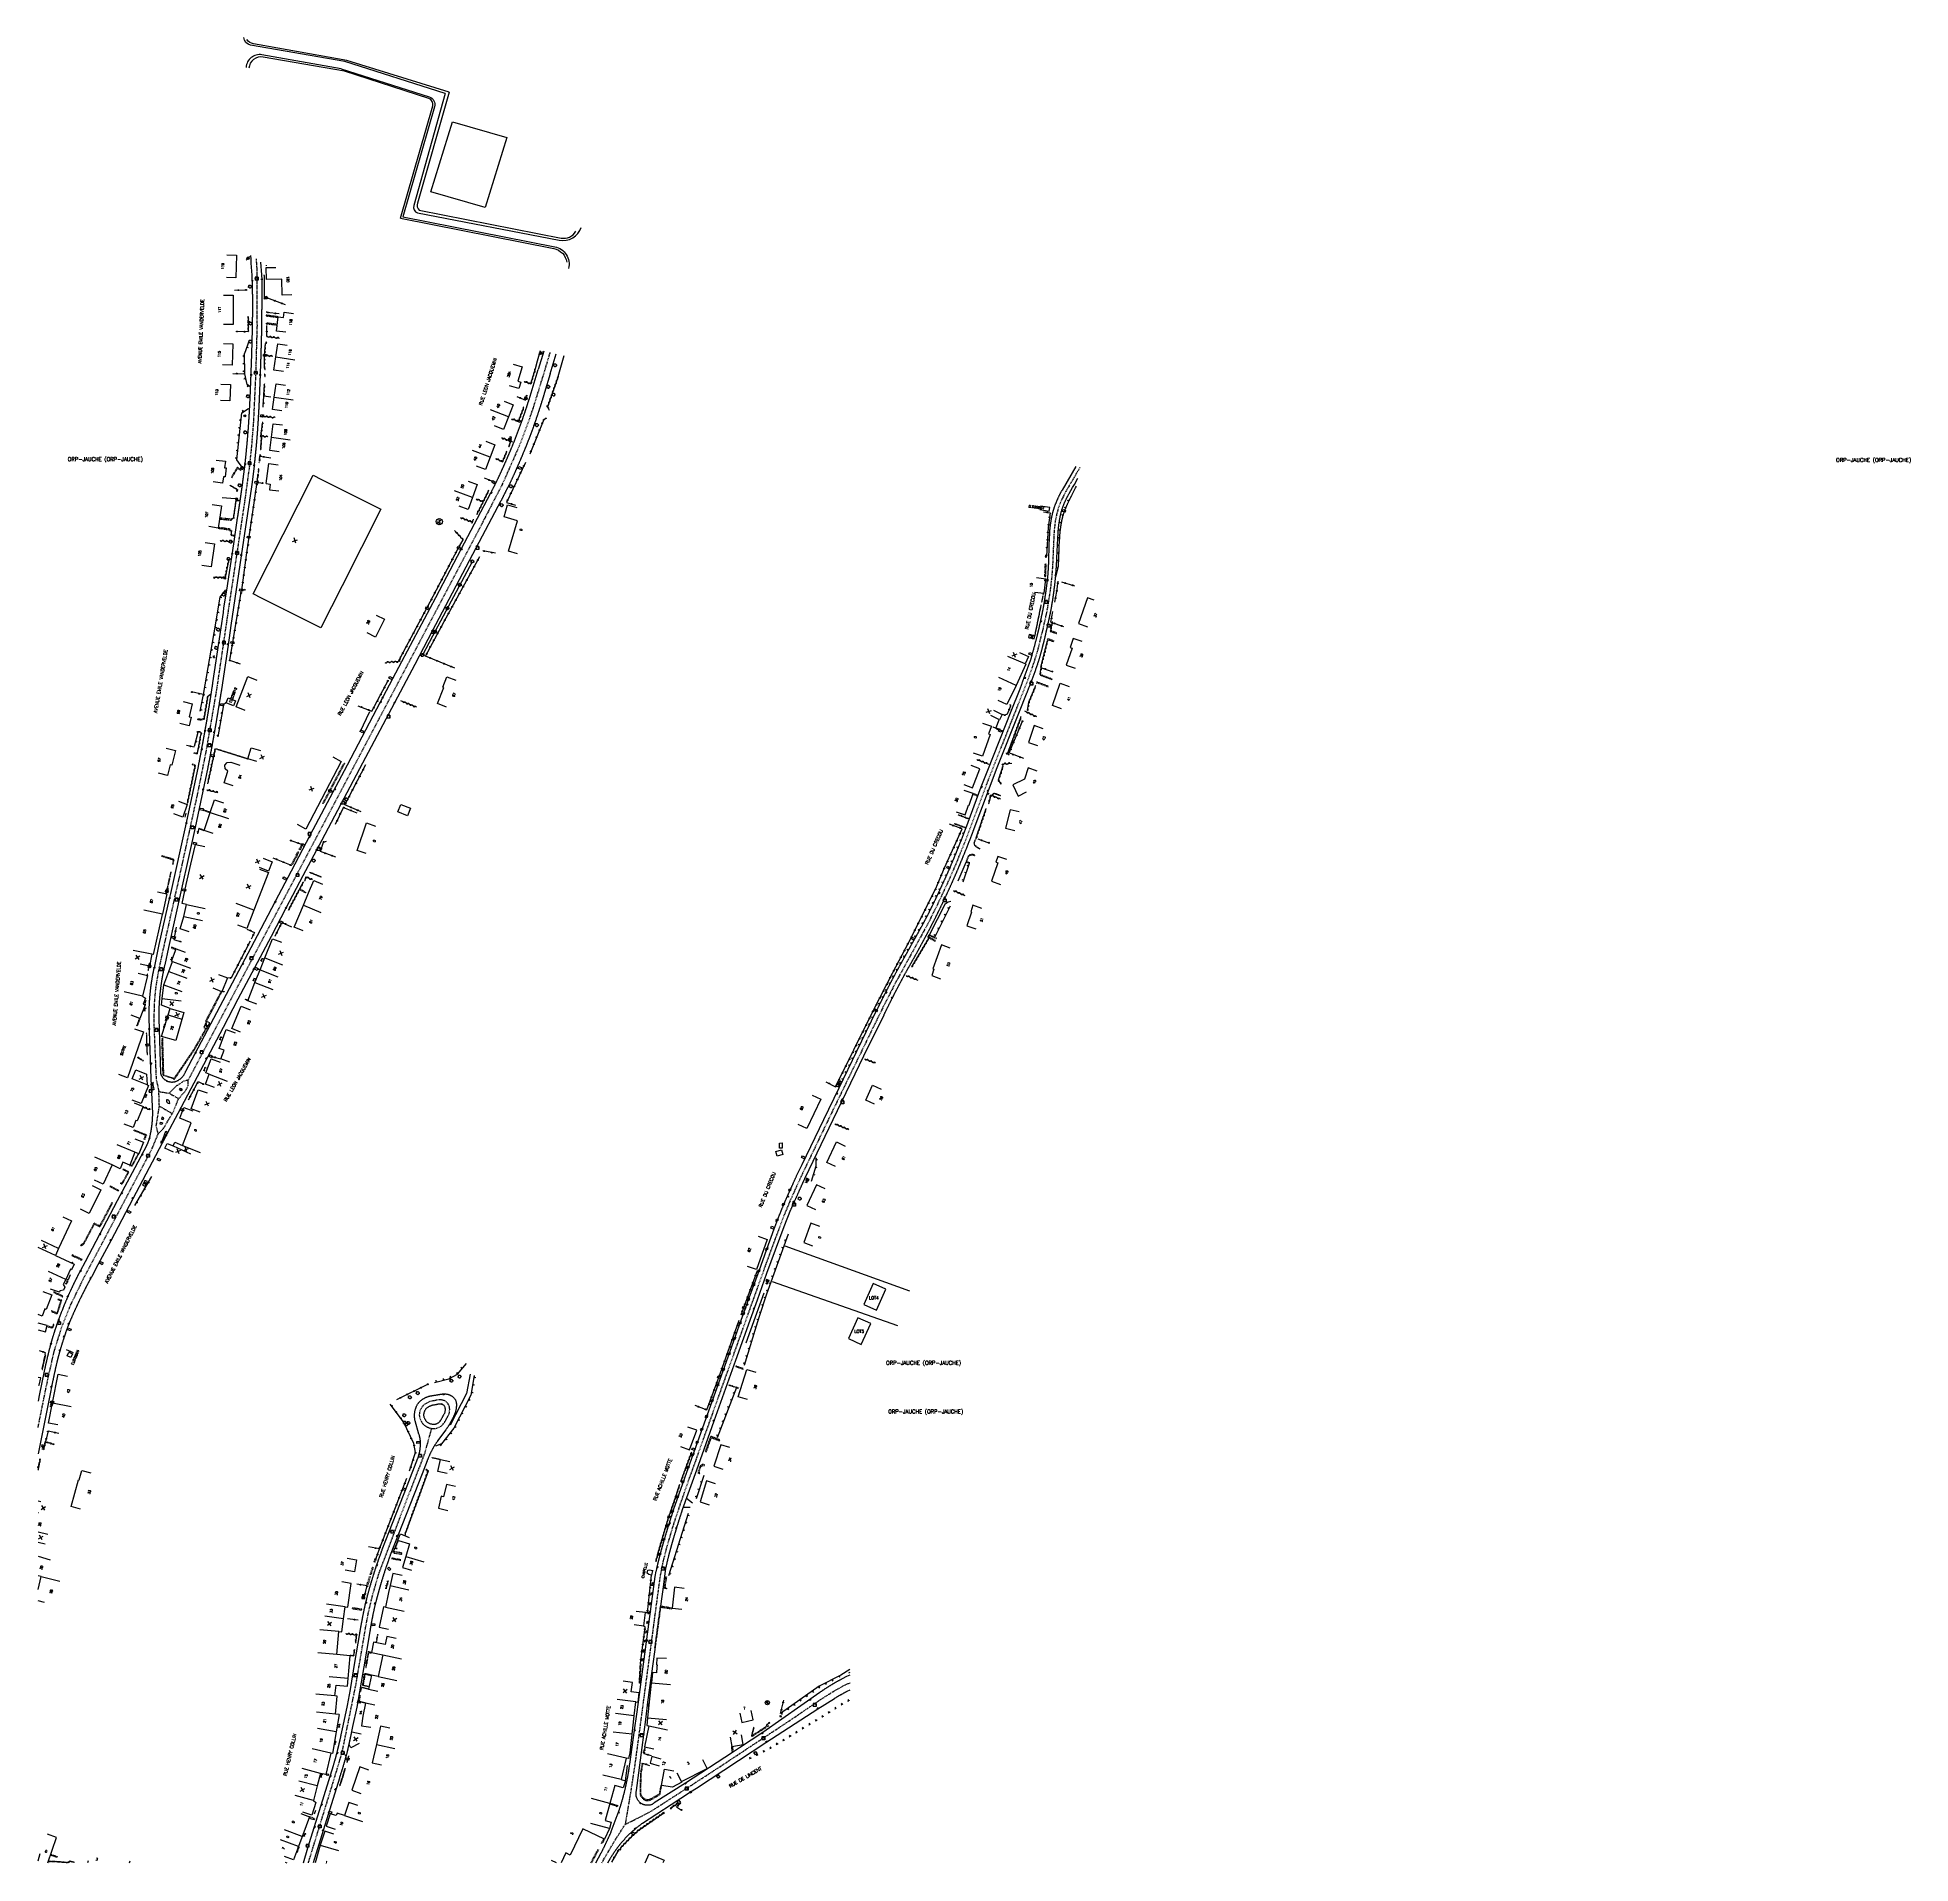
# Model space of a CAD drawing. Header units: millimetres. Extents: x 194000 to 194984, y 155000 to 155959.
import ezdxf
from ezdxf.enums import TextEntityAlignment as Align

# ---------------------------------------------------------------- set-up
doc = ezdxf.new("R2010")
doc.units = ezdxf.units.MM
doc.linetypes.add('DASHED', pattern=[0.75, 0.5, -0.25])
doc.layers.get('0').update_dxf_attribs({"linetype": 'CONTINUOUS'})
for name, color, linetype in [('W0001', 6, 'DASHED'), ('W0008', 7, 'CONTINUOUS'), ('W0017', 7, 'CONTINUOUS'), ('W0100', 7, 'CONTINUOUS'), ('W0105', 7, 'CONTINUOUS'), ('W0112', 1, 'DASHED'), ('W0211', 2, 'CONTINUOUS'), ('W0300', 7, 'CONTINUOUS'), ('W0302', 3, 'CONTINUOUS'), ('W0310', 3, 'CONTINUOUS'), ('W0322', 7, 'CONTINUOUS'), ('W0400', 7, 'CONTINUOUS'), ('W0420', 7, 'CONTINUOUS'), ('W0430', 7, 'CONTINUOUS'), ('W0432', 7, 'CONTINUOUS'), ('W0454', 7, 'CONTINUOUS'), ('W0469', 7, 'CONTINUOUS'), ('W0471', 7, 'CONTINUOUS'), ('W0980', 7, 'CONTINUOUS'), ('W0984', 7, 'CONTINUOUS'), ('W0989', 7, 'CONTINUOUS'), ('W0991', 7, 'CONTINUOUS'), ('W1102', 7, 'CONTINUOUS'), ('W1471', 7, 'CONTINUOUS')]:
    doc.layers.add(name, color=color, linetype=linetype)
doc.styles.get("Standard").update_dxf_attribs({"font": 'romans.shx', "width": 0.85})

# ---------------------------------------------------------------- blocks, each defined once
blk = doc.blocks.new('T300')
for p, q in [((-0.8, 0.51), (-0.86, 0.34)), ((-0.86, 0.34), (-0.86, 0.17)), ((-0.86, 0.17), (-0.74, 0.06)), ((-0.69, 0.63), (-0.8, 0.51)), ((-0.8, -0.06), (-0.74, 0.06)), ((-0.74, 0.06), (-0.69, 0.11)), ((-0.57, 0.69), (-0.69, 0.63)), ((-0.46, 0.69), (-0.57, 0.69)), ((-0.29, 0.63), (-0.46, 0.69)), ((-0.29, 0.63), (-0.17, 0.74)), ((-0.23, 0.57), (-0.29, 0.63)), ((-0.17, 0.74), (-0.06, 0.8)), ((-0.06, 0.8), (0.06, 0.8)), ((0.06, 0.8), (0.23, 0.74)), ((0.23, 0.74), (0.34, 0.63)), ((0.34, 0.63), (0.4, 0.51)), ((0.46, 0.46), (0.34, 0.46)), ((0.4, 0.51), (0.4, 0.46)), ((0.57, 0.4), (0.46, 0.46)), ((0.57, 0.4), (0.69, 0.29)), ((0.69, 0.29), (0.74, 0.17)), ((0.74, 0.06), (0.69, -0.17)), ((0.74, 0.17), (0.74, 0.06)), ((-0.8, -0.17), (-0.8, -0.06)), ((-0.8, -0.23), (-0.8, -0.17)), ((-0.74, -0.34), (-0.8, -0.23)), ((-0.69, -0.4), (-0.74, -0.34)), ((-0.51, -0.46), (-0.69, -0.4)), ((-0.4, -0.46), (-0.51, -0.46)), ((-0.4, -0.46), (-0.34, -0.46)), ((-0.34, -0.46), (-0.34, -0.4)), ((-0.34, -0.51), (-0.34, -0.46)), ((-0.29, -0.63), (-0.34, -0.51)), ((-0.17, -0.74), (-0.29, -0.63)), ((-0.06, -0.8), (-0.17, -0.74)), ((0.06, -0.8), (-0.06, -0.8)), ((0.17, -0.74), (0.06, -0.8)), ((0.23, -0.69), (0.17, -0.74)), ((0.29, -0.46), (0.23, -0.46)), ((0.29, -0.63), (0.23, -0.69)), ((0.46, -0.4), (0.29, -0.46)), ((0.34, -0.51), (0.29, -0.63)), ((0.34, -0.51), (0.34, -0.46)), ((0.57, -0.34), (0.46, -0.4)), ((0.63, -0.29), (0.57, -0.34)), ((0.69, -0.17), (0.63, -0.29))]:
    blk.add_line(p, q)
blk = doc.blocks.new('T400')
for p, q in [((-0.15, 0.3), (0.15, 0.3)), ((-0.15, -0.25), (-0.15, 0.3)), ((-0.15, 0.15), (0.15, 0.15)), ((-0.15, 0), (0.15, 0)), ((0.15, 0.3), (0.15, -0.25)), ((-0.15, -0.15), (0.15, -0.15)), ((-0.15, -0.25), (-0.15, -0.3)), ((-0.15, -0.3), (0.15, -0.3)), ((0.15, -0.3), (0.15, -0.25))]:
    blk.add_line(p, q)
blk = doc.blocks.new('T471')
for p, q in [((-0.333334, 0.333334), (-0.333334, -0.333334)), ((-0.333334, 0.333334), (0.333334, 0.333334)), ((-0.333334, 0), (0, 0)), ((0.500001, 0.500001), (1.000002, 1.000002)), ((-0.500001, -0.500001), (-1.000002, -1.000002)), ((-0.333334, -0.333334), (0.333334, -0.333334))]:
    blk.add_line(p, q)
blk.add_ellipse((0, 0), major_axis=(0.471405, 0.471405), ratio=1, start_param=5.4977871438, end_param=11.780972451)
blk = doc.blocks.new('T420')
for p, q in [((0.75, 0.75), (-0.75, 0.75)), ((-0.75, 0.75), (-0.75, -0.75)), ((0.75, 0.75), (0.75, -0.75)), ((0.75, -0.75), (-0.75, -0.75))]:
    blk.add_line(p, q)
blk.add_ellipse((0, 0), major_axis=(-0.53, 0.53), ratio=1, start_param=3.926991, end_param=10.210176)
blk = doc.blocks.new('T454')
for p, q in [((-0.25, 0.25), (0.25, -0.25)), ((-0.25, -0.25), (0.25, 0.25)), ((0.75, 0.75), (0.375, 0.375)), ((-0.375, -0.375), (-0.75, -0.75))]:
    blk.add_line(p, q)
blk.add_ellipse((0, 0), major_axis=(0.354, 0.354), ratio=1, start_param=5.497787143782138, end_param=11.78097245096172)
blk = doc.blocks.new('t105o')
for p, q in [((-0.5, 0), (0.5, 0)), ((0.5, 0), (0.2, 0.1)), ((0.5, 0), (0.2, -0.1))]:
    blk.add_line(p, q)
blk = doc.blocks.new('T432')
at = {"flags": 128}
for points in [[(0.8, 0.8), (-0.8, 0.8)], [(-0.8, 0.8), (-0.8, 0)], [(0.8, 0.8), (-0.8, 0)], [(-0.8, 0), (0.8, 0)], [(-0.4, 2.1), (-0.4, 1.3)], [(-0.4, 1.3), (0.4, 1.3)], [(-0.39, 2.1), (0.41, 2.1)], [(0, 1.7), (0.4, 1.7)], [(0.4, 1.3), (0.4, 1.7)], [(0.8, 0), (0.8, 0.8)]]:
    blk.add_lwpolyline(points, dxfattribs=at)
blk = doc.blocks.new('T430')
at = {"flags": 128}
for points in [[(0.8, 0.8), (-0.8, 0.8)], [(-0.8, 0.8), (-0.8, 0)], [(0.8, 0.8), (-0.8, 0)], [(-0.8, 0), (0.8, 0)], [(-0.4, 2.1), (0.4, 2.1)], [(-0.4, 2.1), (-0.4, 1.3)], [(-0.4, 1.7), (0, 1.7)], [(-0.4, 1.3), (0.4, 1.3)], [(0.8, 0), (0.8, 0.8)]]:
    blk.add_lwpolyline(points, dxfattribs=at)
blk = doc.blocks.new('t322o')
at = {"color": 0, "linetype": 'Continuous'}
for radius in [0.25, 0.15]:
    blk.add_circle((0, 0), radius, dxfattribs=at)
blk = doc.blocks.new('t310o')
at = {"color": 0, "linetype": 'Continuous'}
for centre, start, end in [((-0.5, 0.38), 216.8699, 323.1304), ((0.5, -0.37), 36.8699, 143.1303)]:
    blk.add_arc(centre, 0.625, start, end, dxfattribs=at)
blk = doc.blocks.new('t211o')
at = {"color": 0, "linetype": 'Continuous'}
for p, q in [((-0.29, 0.5), (-0.29, 0)), ((0, 1), (0, 0)), ((0.29, 0.5), (0.29, 0))]:
    blk.add_line(p, q, dxfattribs=at)
blk = doc.blocks.new('t991o')
at = {"color": 0, "linetype": 'Continuous'}
for p, q in [((-1, 1), (1, -1)), ((-1, -1), (1, 1))]:
    blk.add_line(p, q, dxfattribs=at)
blk = doc.blocks.new('T1471')
at = {"color": 0, "linetype": 'Continuous', "flags": 128}
blk.add_lwpolyline([(-0.75, -0.5), (-0.75, 0.5), (0.75, 0.5), (0.75, -0.5), (-0.75, -0.5)], dxfattribs=at)
blk = doc.blocks.new('T469')
at = {"color": 0, "linetype": 'Continuous', "flags": 128}
for points in [[(-0.35, 0.35), (0.35, -0.35)], [(-0.35, -0.35), (0.35, 0.35)]]:
    blk.add_lwpolyline(points, dxfattribs=at)
at = {"color": 0, "linetype": 'Continuous'}
blk.add_circle((0, 0), 0.5, dxfattribs=at)

msp = doc.modelspace()

# ---------------------------------------------------------------- linework, layer by layer
at = {"layer": 'W0001'}
for points in [[(194114.59, 155842.69), (194114.93, 155837.47), (194114.97, 155834.21)], [(194269.01, 155793.52), (194265.99, 155783.45)], [(194547.54, 155733.13), (194540.02, 155720.35)], [(194423.89, 155093.42), (194426.77, 155094.59)]]:
    msp.add_lwpolyline(points, dxfattribs=at)
at = {"layer": 'W0001', "flags": 128}
for points in [[(194114.97, 155834.21), (194115.06, 155807.56), (194114.33, 155782.13), (194113.16, 155757.04), (194112.27, 155745.54), (194111.08, 155734.02), (194108.65, 155716.13), (194105.28, 155693.56), (194100.07, 155659.06), (194093.67, 155615.71), (194088.06, 155583.07), (194083.71, 155561.6), (194079.33, 155541.49), (194074.26, 155518.37), (194070.07, 155499.68), (194065.74, 155480.15), (194063.26, 155468.81), (194061.68, 155459.19), (194060.98, 155451.22), (194060.85, 155441.14), (194061.33, 155428.28), (194062.07, 155411.5), (194063.49, 155405.24)], [(194265.99, 155783.45), (194260.37, 155765.12), (194257.36, 155756.24), (194253.18, 155745.22), (194244.34, 155725.07), (194235.68, 155708.23), (194221.07, 155680.51), (194210.3, 155660.15), (194193.42, 155628.16), (194179.31, 155601.44), (194168.76, 155581.41), (194156.34, 155557.91), (194142.82, 155532.33), (194132.17, 155512.17), (194123.11, 155494.99), (194111.13, 155472.27), (194102.04, 155455.05), (194092.89, 155437.74), (194085.87, 155424.48), (194078.93, 155411.25)], [(194540.02, 155720.35), (194537.93, 155716.21), (194536.42, 155712.47), (194535.46, 155709.35), (194534.57, 155704.97), (194533.97, 155700.04), (194533.69, 155694.07), (194533.44, 155688.27), (194533.18, 155682.2), (194532.78, 155676.46), (194532.12, 155670.37), (194531.27, 155664.38), (194530.12, 155657.7), (194528.01, 155648.03), (194525.12, 155636.49), (194522.69, 155628.73), (194519.7, 155620.47), (194515.85, 155610.7), (194502.99, 155578.31), (194498.99, 155568.06), (194493.41, 155553.21), (194486.96, 155536.19), (194482.52, 155525.27), (194478.61, 155516.26), (194472.83, 155503.87), (194467.99, 155494.16), (194462, 155483.17), (194450.29, 155461.82), (194444.36, 155450.16), (194437.94, 155437.04), (194429.87, 155420.49), (194423.09, 155406.54), (194414.38, 155388.58), (194407.5, 155374.22), (194400.67, 155359.96), (194395.23, 155347.9), (194391.54, 155339.02), (194387.44, 155328.14), (194382.51, 155314.6), (194377.97, 155302.02), (194365.14, 155266.14), (194347.09, 155215.69), (194339.14, 155193.41), (194333.99, 155178.15), (194330.56, 155166.6), (194328.31, 155158.03), (194326.74, 155149.71), (194324.58, 155133.7), (194321.47, 155110.24), (194315.18, 155063.29), (194313.57, 155051.4), (194311.5, 155037.84), (194308.5, 155020.13), (194322.27, 155027.15), (194328.5, 155031.18), (194354.94, 155048.27), (194395.79, 155075.26), (194411.07, 155085.68), (194417.5, 155089.78), (194423.89, 155093.42)], [(194063.14, 155382.96), (194066.15, 155386.24), (194071.04, 155394.55), (194073.87, 155401.57), (194077.21, 155405.17), (194078.93, 155408.43), (194078.93, 155411.25), (194076.53, 155410.74), (194072.32, 155407.83), (194068.98, 155404.31), (194073.87, 155401.57)], [(194000, 155228.72), (194000.44, 155230.91), (194003.31, 155245.14), (194005.86, 155257.54), (194008.65, 155269.31), (194012.53, 155281.64), (194016.85, 155292.49), (194024.11, 155307.43), (194033.3, 155324.7), (194051.21, 155358.68), (194059.86, 155375.14), (194063.14, 155382.96), (194062.12, 155387.24), (194063.75, 155397.63), (194063.49, 155405.24), (194068.98, 155404.31)], [(194063.75, 155397.63), (194070.51, 155393.65)], [(194142.04, 155000), (194154.84, 155041.59), (194158.25, 155052.72), (194160.29, 155060.37), (194167.1, 155093.89), (194170.65, 155114.73), (194172.23, 155124.12), (194173.85, 155132.55), (194175.61, 155139.79), (194177.26, 155145.76), (194179.34, 155152.57), (194193.66, 155190.46), (194201.34, 155210.12), (194203.58, 155216.24), (194204.98, 155221.33), (194206.86, 155228.27)], [(194296.3, 155000), (194297.28, 155001.79), (194303.25, 155011.93), (194308.5, 155020.13)]]:
    msp.add_lwpolyline(points, dxfattribs=at)
msp.add_lwpolyline([(194213.84, 155231.82), (194213.96, 155232.05), (194214.09, 155232.28), (194214.21, 155232.52), (194214.34, 155232.75), (194214.46, 155232.99), (194214.58, 155233.22), (194214.71, 155233.46), (194214.83, 155233.7), (194214.93, 155233.9), (194215.02, 155234.06), (194215.11, 155234.22), (194215.24, 155234.42), (194215.39, 155234.66), (194215.56, 155234.94), (194215.74, 155235.28), (194215.91, 155235.67), (194216.07, 155236.12), (194216.17, 155236.57), (194216.22, 155236.93), (194216.26, 155237.25), (194216.3, 155237.59), (194216.32, 155237.95), (194216.32, 155238.33), (194216.31, 155238.73), (194216.26, 155239.15), (194216.17, 155239.58), (194216.04, 155240.02), (194215.87, 155240.46), (194215.65, 155240.9), (194215.37, 155241.34), (194215.03, 155241.75), (194214.64, 155242.12), (194214.23, 155242.42), (194213.81, 155242.66), (194213.4, 155242.84), (194213.01, 155242.98), (194212.65, 155243.08), (194212.31, 155243.15), (194211.97, 155243.21), (194211.58, 155243.26), (194211.17, 155243.29), (194210.77, 155243.28), (194210.4, 155243.25), (194210.06, 155243.21), (194209.73, 155243.15), (194209.43, 155243.09), (194209.15, 155243.03), (194208.9, 155242.97), (194208.66, 155242.91), (194208.44, 155242.86), (194208.25, 155242.82), (194208.06, 155242.78), (194207.87, 155242.75), (194207.66, 155242.72), (194207.41, 155242.68), (194207.15, 155242.64), (194206.85, 155242.58), (194206.54, 155242.52), (194206.2, 155242.43), (194205.84, 155242.31), (194205.51, 155242.18), (194205.23, 155242.06), (194204.99, 155241.95), (194204.73, 155241.83), (194204.46, 155241.7), (194204.18, 155241.56), (194203.9, 155241.4), (194203.61, 155241.23), (194203.31, 155241.03), (194203.02, 155240.81), (194202.73, 155240.57), (194202.44, 155240.3), (194202.16, 155240), (194201.89, 155239.68), (194201.66, 155239.35), (194201.47, 155239.04), (194201.3, 155238.75), (194201.14, 155238.44), (194200.98, 155238.12), (194200.84, 155237.79), (194200.71, 155237.45), (194200.6, 155237.09), (194200.5, 155236.72), (194200.43, 155236.34), (194200.38, 155235.95), (194200.35, 155235.54), (194200.36, 155235.13), (194200.39, 155234.71), (194200.45, 155234.29), (194200.55, 155233.87), (194200.67, 155233.47), (194200.8, 155233.09), (194200.95, 155232.74), (194201.1, 155232.4), (194201.27, 155232.07), (194201.46, 155231.74), (194201.66, 155231.43), (194201.88, 155231.12), (194202.11, 155230.83), (194202.36, 155230.55), (194202.62, 155230.28), (194202.9, 155230.02), (194203.19, 155229.78), (194203.5, 155229.56), (194203.81, 155229.35), (194204.14, 155229.16), (194204.48, 155228.99), (194204.83, 155228.83), (194205.18, 155228.69), (194205.55, 155228.57), (194205.92, 155228.46), (194206.3, 155228.37), (194206.67, 155228.3), (194207.05, 155228.24), (194207.43, 155228.21), (194207.82, 155228.19), (194208.2, 155228.2), (194208.58, 155228.22), (194208.96, 155228.27), (194209.33, 155228.34), (194209.7, 155228.44), (194210.07, 155228.55), (194210.42, 155228.69), (194210.77, 155228.85), (194211.11, 155229.03), (194211.44, 155229.23), (194211.75, 155229.44), (194212.05, 155229.68), (194212.34, 155229.93), (194212.62, 155230.19), (194212.95, 155230.53), (194213.63, 155231.44)], close=True, dxfattribs=at)
at = {"layer": 'W0008', "flags": 128}
for points in [[(194214.02, 155929.57), (194161.19, 155946.37), (194111.7, 155955.09, -0.34963), (194108.18, 155959.06, 1.023194)], [(194159.37, 155942.66), (194117.65, 155949.95, 0.451562), (194109.35, 155943.3, 1.552423)], [(194159.37, 155942.66), (194205.62, 155927.87, -0.408647), (194208.36, 155922.69), (194191.67, 155864.82), (194271.58, 155849.08, -0.426762), (194278.83, 155837.76, 1.953088)], [(194214.02, 155929.57), (194197.4, 155870.83, 0.400097), (194199.46, 155866.93), (194273.91, 155852.51, 0.377683), (194285.48, 155859.3, -1.916723)]]:
    msp.add_lwpolyline(points, format="xyb", dxfattribs=at)
at = {"layer": 'W0008'}
for points in [[(194111.67, 155844.59), (194111.79, 155842.58), (194111.9, 155840.56), (194112.32, 155834.14)], [(194117.63, 155834.28), (194117.11, 155841.04)], [(194265.8, 155794.18), (194262.82, 155784.56)], [(194269.15, 155782.34), (194270.74, 155787.61), (194272.36, 155792.83)], [(194545.31, 155733.56), (194538.19, 155721.3)], [(194544.63, 155724.24), (194546.51, 155727.48)], [(194541.86, 155719.39), (194543.67, 155722.55), (194544.63, 155724.24)], [(194426.66, 155098.64), (194424.87, 155097.82), (194422.6, 155096.69)], [(194425.18, 155090.15), (194426.86, 155090.93)]]:
    msp.add_lwpolyline(points, dxfattribs=at)
at = {"layer": 'W0008', "flags": 128}
for points in [[(194112.32, 155834.14), (194112.32, 155834.06), (194112.33, 155833.81), (194112.34, 155833.57), (194112.35, 155833.32), (194112.36, 155833.07), (194112.37, 155832.83), (194112.38, 155832.58), (194112.38, 155832.33), (194112.39, 155832.09), (194112.4, 155831.84), (194112.41, 155831.59), (194112.42, 155831.34), (194112.43, 155831.09), (194112.43, 155830.84), (194112.44, 155830.6), (194112.45, 155830.35), (194112.46, 155830.1), (194112.47, 155829.85), (194112.47, 155829.6), (194112.48, 155829.36), (194112.49, 155829.11), (194112.5, 155828.86), (194112.5, 155828.61), (194112.51, 155828.36), (194112.52, 155828.11), (194112.52, 155827.87), (194112.53, 155827.62), (194112.54, 155827.37), (194112.54, 155827.12), (194112.55, 155826.87), (194112.56, 155826.62), (194112.56, 155826.38), (194112.57, 155826.13), (194112.57, 155825.88), (194112.58, 155825.63), (194112.58, 155825.38), (194112.59, 155825.13), (194112.59, 155824.89), (194112.6, 155824.64), (194112.6, 155824.39), (194112.61, 155824.14), (194112.61, 155823.89), (194112.62, 155823.65), (194112.62, 155823.4), (194112.63, 155823.15), (194112.63, 155822.9), (194112.63, 155822.65), (194112.64, 155822.4), (194112.64, 155822.16), (194112.64, 155821.91), (194112.65, 155821.66), (194112.65, 155821.41), (194112.65, 155821.16), (194112.66, 155820.91), (194112.66, 155820.67), (194112.66, 155820.42), (194112.66, 155820.17), (194112.66, 155819.92), (194112.66, 155819.67), (194112.67, 155819.42), (194112.67, 155819.17), (194112.67, 155818.92), (194112.67, 155818.67), (194112.67, 155818.41), (194112.67, 155818.16), (194112.67, 155817.91), (194112.67, 155817.66), (194112.67, 155817.41), (194112.67, 155817.16), (194112.66, 155816.9), (194112.66, 155816.65), (194112.66, 155816.4), (194112.66, 155816.15), (194112.66, 155815.9), (194112.65, 155815.65), (194112.65, 155815.39), (194112.65, 155815.14), (194112.65, 155814.89), (194112.64, 155814.64), (194112.64, 155814.39), (194112.64, 155814.14), (194112.63, 155813.89), (194112.63, 155813.63), (194112.63, 155813.38), (194112.62, 155813.13), (194112.62, 155812.88), (194112.62, 155812.63), (194112.61, 155812.38), (194112.61, 155812.12), (194112.6, 155811.87), (194112.6, 155811.62), (194112.6, 155811.37), (194112.59, 155811.12), (194112.59, 155810.87), (194112.58, 155810.61), (194112.58, 155810.36), (194112.58, 155810.11), (194112.57, 155809.86), (194112.57, 155809.61), (194112.56, 155809.36), (194112.56, 155809.11), (194112.55, 155808.85), (194112.55, 155808.6), (194112.55, 155808.35), (194112.54, 155808.1), (194112.54, 155807.85), (194112.53, 155807.6), (194112.53, 155807.35), (194112.52, 155807.1), (194112.52, 155806.85), (194112.52, 155806.6), (194112.51, 155806.35), (194112.51, 155806.1), (194112.5, 155805.85), (194112.5, 155805.6), (194112.49, 155805.35), (194112.49, 155805.1), (194112.48, 155804.85), (194112.47, 155804.6), (194112.47, 155804.35), (194112.46, 155804.1), (194112.46, 155803.85), (194112.45, 155803.59), (194112.45, 155803.34), (194112.44, 155803.09), (194112.44, 155802.84), (194112.43, 155802.59), (194112.42, 155802.34), (194112.42, 155802.09), (194112.41, 155801.84), (194112.41, 155801.59), (194112.4, 155801.34), (194112.39, 155801.09), (194112.39, 155800.84), (194112.38, 155800.59), (194112.37, 155800.34), (194112.37, 155800.09), (194112.36, 155799.84), (194112.35, 155799.59), (194112.35, 155799.34), (194112.34, 155799.09), (194112.34, 155798.84), (194112.33, 155798.59), (194112.32, 155798.34), (194112.32, 155798.09), (194112.31, 155797.84), (194112.3, 155797.59), (194112.29, 155797.34), (194112.29, 155797.09), (194112.28, 155796.84), (194112.27, 155796.59), (194112.27, 155796.34), (194112.26, 155796.09), (194112.25, 155795.84), (194112.25, 155795.59), (194112.24, 155795.34), (194112.23, 155795.09), (194112.22, 155794.83), (194112.22, 155794.58), (194112.21, 155794.33), (194112.2, 155794.08), (194112.19, 155793.83), (194112.18, 155793.58), (194112.18, 155793.33), (194112.17, 155793.08), (194112.16, 155792.83), (194112.15, 155792.58), (194112.14, 155792.33), (194112.14, 155792.08), (194112.13, 155791.83), (194112.12, 155791.58), (194112.11, 155791.33), (194112.1, 155791.08), (194112.09, 155790.83), (194112.08, 155790.58), (194112.08, 155790.33), (194112.07, 155790.08), (194112.06, 155789.84), (194112.05, 155789.59), (194112.04, 155789.34), (194112.03, 155789.09), (194112.02, 155788.84), (194112.01, 155788.59), (194112.01, 155788.34), (194112, 155788.09), (194111.99, 155787.84), (194111.98, 155787.59), (194111.97, 155787.34), (194111.96, 155787.09), (194111.95, 155786.84), (194111.95, 155786.59), (194111.94, 155786.35), (194111.93, 155786.1), (194111.92, 155785.85), (194111.91, 155785.6), (194111.9, 155785.35), (194111.89, 155785.1), (194111.88, 155784.85), (194111.88, 155784.6), (194111.87, 155784.35), (194111.86, 155784.1), (194111.85, 155783.85), (194111.84, 155783.6), (194111.83, 155783.35), (194111.82, 155783.11), (194111.81, 155782.86), (194111.8, 155782.61), (194111.79, 155782.36), (194111.79, 155782.11), (194111.78, 155781.86), (194111.77, 155781.61), (194111.76, 155781.36), (194111.75, 155781.11), (194111.74, 155780.86), (194111.73, 155780.61), (194111.72, 155780.36), (194111.71, 155780.11), (194111.7, 155779.87), (194111.69, 155779.62), (194111.69, 155779.37), (194111.68, 155779.12), (194111.67, 155778.87), (194111.66, 155778.62), (194111.65, 155778.37), (194111.64, 155778.12), (194111.63, 155777.87), (194111.62, 155777.62), (194111.61, 155777.37), (194111.6, 155777.12), (194111.59, 155776.87), (194111.58, 155776.63), (194111.57, 155776.38), (194111.56, 155776.13), (194111.55, 155775.88), (194111.54, 155775.63), (194111.53, 155775.38), (194111.52, 155775.13), (194111.51, 155774.88), (194111.5, 155774.63), (194111.49, 155774.38), (194111.48, 155774.13), (194111.47, 155773.88), (194111.46, 155773.64), (194111.45, 155773.39), (194111.44, 155773.14), (194111.43, 155772.89), (194111.42, 155772.64), (194111.41, 155772.39), (194111.4, 155772.14), (194111.39, 155771.89), (194111.38, 155771.64), (194111.37, 155771.39), (194111.35, 155771.14), (194111.34, 155770.89), (194111.33, 155770.65), (194111.32, 155770.4), (194111.31, 155770.15), (194111.3, 155769.9), (194111.29, 155769.65), (194111.28, 155769.4), (194111.27, 155769.15), (194111.25, 155768.9), (194111.24, 155768.65), (194111.23, 155768.4), (194111.22, 155768.15), (194111.21, 155767.9), (194111.2, 155767.66), (194111.18, 155767.41), (194111.17, 155767.16), (194111.16, 155766.91), (194111.15, 155766.66), (194111.14, 155766.41), (194111.12, 155766.16), (194111.11, 155765.91), (194111.1, 155765.66), (194111.09, 155765.41), (194111.07, 155765.16), (194111.06, 155764.92), (194111.05, 155764.67), (194111.04, 155764.42), (194111.02, 155764.17), (194111.01, 155763.92), (194111, 155763.67), (194110.98, 155763.42), (194110.97, 155763.17), (194110.96, 155762.92), (194110.94, 155762.67), (194110.93, 155762.41), (194110.92, 155762.16), (194110.9, 155761.91), (194110.89, 155761.66), (194110.87, 155761.41), (194110.86, 155761.16), (194110.84, 155760.91), (194110.83, 155760.66), (194110.81, 155760.41), (194110.8, 155760.16), (194110.78, 155759.91), (194110.77, 155759.66), (194110.75, 155759.41), (194110.74, 155759.16), (194110.72, 155758.91), (194110.71, 155758.66), (194110.69, 155758.41), (194110.67, 155758.16), (194110.66, 155757.91), (194110.64, 155757.66), (194110.62, 155757.41), (194110.61, 155757.16), (194110.59, 155756.91), (194110.57, 155756.66), (194110.56, 155756.41), (194110.54, 155756.16), (194110.52, 155755.91), (194110.51, 155755.66), (194110.49, 155755.41), (194110.47, 155755.16), (194110.45, 155754.91), (194110.43, 155754.66), (194110.42, 155754.41), (194110.4, 155754.16), (194110.38, 155753.91), (194110.36, 155753.66), (194110.34, 155753.4), (194110.33, 155753.15), (194110.31, 155752.9), (194110.29, 155752.64), (194110.27, 155752.39), (194110.25, 155752.14), (194110.23, 155751.89), (194110.21, 155751.63), (194110.19, 155751.38), (194110.17, 155751.13), (194110.15, 155750.88), (194110.13, 155750.62), (194110.11, 155750.37), (194110.09, 155750.12), (194110.07, 155749.86), (194110.05, 155749.61), (194110.02, 155749.36), (194110, 155749.11), (194109.98, 155748.85), (194109.96, 155748.6), (194109.94, 155748.35), (194109.92, 155748.1), (194109.9, 155747.84), (194109.87, 155747.59), (194109.85, 155747.34), (194109.83, 155747.09), (194109.81, 155746.83), (194109.78, 155746.58), (194109.76, 155746.33), (194109.74, 155746.07), (194109.72, 155745.82), (194109.69, 155745.57), (194109.67, 155745.32), (194109.65, 155745.06), (194109.63, 155744.82), (194109.6, 155744.57), (194109.58, 155744.33), (194109.56, 155744.08), (194109.54, 155743.83), (194109.51, 155743.59), (194109.49, 155743.34), (194109.47, 155743.1), (194109.45, 155742.85), (194109.43, 155742.6), (194109.4, 155742.36), (194109.38, 155742.11), (194109.36, 155741.86), (194109.33, 155741.62), (194109.31, 155741.37), (194109.29, 155741.13), (194109.27, 155740.88), (194109.24, 155740.63), (194109.22, 155740.39), (194109.2, 155740.14), (194109.17, 155739.9), (194109.15, 155739.65), (194109.12, 155739.4), (194109.1, 155739.16), (194109.08, 155738.91), (194109.05, 155738.67), (194109.03, 155738.42), (194109, 155738.17), (194108.98, 155737.93), (194108.95, 155737.68), (194108.92, 155737.44), (194108.9, 155737.19), (194108.87, 155736.94), (194108.84, 155736.7), (194108.82, 155736.45), (194108.79, 155736.21), (194108.76, 155735.96), (194108.73, 155735.72), (194108.7, 155735.47), (194108.67, 155735.23), (194108.64, 155734.98), (194108.62, 155734.73), (194108.59, 155734.48), (194108.56, 155734.23), (194108.52, 155733.98), (194108.49, 155733.73), (194108.46, 155733.48), (194108.43, 155733.24), (194108.4, 155732.99), (194108.37, 155732.74), (194108.34, 155732.49), (194108.31, 155732.24), (194108.28, 155731.99), (194108.25, 155731.75), (194108.22, 155731.5), (194108.19, 155731.25), (194108.16, 155731), (194108.13, 155730.75), (194108.09, 155730.5), (194108.06, 155730.25), (194108.03, 155730.01), (194108, 155729.76), (194107.97, 155729.51), (194107.94, 155729.26), (194107.91, 155729.01), (194107.87, 155728.76), (194107.84, 155728.52), (194107.81, 155728.27), (194107.78, 155728.02), (194107.74, 155727.77), (194107.71, 155727.52), (194107.68, 155727.27), (194107.65, 155727.03), (194107.62, 155726.78), (194107.58, 155726.53), (194107.55, 155726.28), (194107.52, 155726.03), (194107.48, 155725.78), (194107.45, 155725.54), (194107.42, 155725.29), (194107.39, 155725.04), (194107.35, 155724.79), (194107.32, 155724.54), (194107.29, 155724.3), (194107.25, 155724.05), (194107.22, 155723.8), (194107.18, 155723.55), (194107.15, 155723.3), (194107.12, 155723.05), (194107.08, 155722.81), (194107.05, 155722.56), (194107.02, 155722.31), (194106.98, 155722.06), (194106.95, 155721.81), (194106.91, 155721.57), (194106.88, 155721.32), (194106.84, 155721.07), (194106.81, 155720.82), (194106.77, 155720.57), (194106.74, 155720.33), (194106.7, 155720.08), (194106.67, 155719.83), (194106.64, 155719.58), (194106.6, 155719.33), (194106.56, 155719.09), (194106.53, 155718.84), (194106.49, 155718.59), (194106.46, 155718.34), (194106.42, 155718.09), (194106.39, 155717.85), (194106.35, 155717.6), (194106.32, 155717.35), (194106.28, 155717.1), (194106.24, 155716.86), (194106.21, 155716.61), (194106.17, 155716.36), (194106.14, 155716.11), (194106.1, 155715.86), (194106.06, 155715.62), (194106.03, 155715.37), (194105.99, 155715.12), (194105.95, 155714.87), (194105.92, 155714.63), (194105.88, 155714.38), (194105.84, 155714.13), (194105.81, 155713.88), (194105.77, 155713.64), (194105.73, 155713.39), (194105.7, 155713.14), (194105.66, 155712.89), (194105.62, 155712.64), (194105.58, 155712.4), (194105.55, 155712.15), (194105.51, 155711.9), (194105.47, 155711.65), (194105.43, 155711.41), (194105.4, 155711.16), (194105.36, 155710.91), (194105.32, 155710.66), (194105.28, 155710.42), (194105.24, 155710.17), (194105.21, 155709.92), (194105.17, 155709.67), (194105.13, 155709.43), (194105.09, 155709.18), (194105.05, 155708.93), (194105.01, 155708.68), (194104.97, 155708.44), (194104.94, 155708.19), (194104.9, 155707.94), (194104.86, 155707.69), (194104.82, 155707.45), (194104.78, 155707.2), (194104.74, 155706.95), (194104.7, 155706.71), (194104.66, 155706.46), (194104.62, 155706.21), (194104.58, 155705.96), (194104.54, 155705.72), (194104.5, 155705.47), (194104.46, 155705.22), (194102.67, 155692.99), (194099, 155668.62), (194097.49, 155659.39), (194097.26, 155657.02), (194094.83, 155640.75), (194091.72, 155619.91), (194091.68, 155619.67), (194091.65, 155619.42), (194091.61, 155619.17), (194091.57, 155618.92), (194091.53, 155618.68), (194091.5, 155618.43), (194091.46, 155618.18), (194091.42, 155617.94), (194091.38, 155617.69), (194091.35, 155617.44), (194091.31, 155617.19), (194091.27, 155616.95), (194091.23, 155616.7), (194091.2, 155616.45), (194091.16, 155616.21), (194091.12, 155615.96), (194091.08, 155615.71), (194091.04, 155615.47), (194091, 155615.22), (194090.97, 155614.97), (194090.93, 155614.72), (194090.89, 155614.48), (194090.85, 155614.23), (194090.81, 155613.98), (194090.77, 155613.74), (194090.74, 155613.49), (194090.7, 155613.24), (194090.66, 155613), (194090.62, 155612.75), (194090.58, 155612.5), (194090.54, 155612.25), (194090.5, 155612.01), (194090.46, 155611.76), (194090.43, 155611.51), (194090.39, 155611.27), (194090.35, 155611.02), (194090.31, 155610.77), (194090.27, 155610.53), (194090.23, 155610.28), (194090.19, 155610.03), (194090.15, 155609.79), (194090.11, 155609.54), (194090.07, 155609.29), (194090.03, 155609.04), (194089.99, 155608.8), (194089.95, 155608.55), (194089.91, 155608.3), (194089.87, 155608.06), (194089.84, 155607.81), (194089.8, 155607.56), (194089.76, 155607.32), (194089.72, 155607.07), (194089.68, 155606.82), (194089.64, 155606.58), (194089.6, 155606.33), (194089.56, 155606.08), (194089.51, 155605.84), (194089.47, 155605.59), (194089.43, 155605.34), (194089.39, 155605.1), (194089.35, 155604.85), (194089.31, 155604.6), (194089.27, 155604.36), (194089.23, 155604.11), (194089.19, 155603.86), (194089.15, 155603.62), (194089.11, 155603.37), (194089.07, 155603.12), (194089.03, 155602.88), (194088.99, 155602.63), (194088.95, 155602.38), (194088.91, 155602.14), (194088.86, 155601.89), (194088.82, 155601.64), (194088.78, 155601.4), (194088.74, 155601.15), (194088.7, 155600.91), (194088.66, 155600.66), (194088.62, 155600.42), (194088.58, 155600.18), (194088.54, 155599.93), (194088.49, 155599.69), (194088.45, 155599.45), (194088.41, 155599.2), (194088.37, 155598.96), (194088.32, 155598.72), (194088.28, 155598.48), (194088.24, 155598.23), (194088.2, 155597.99), (194088.15, 155597.75), (194088.11, 155597.5), (194088.07, 155597.26), (194088.02, 155597.02), (194087.98, 155596.78), (194087.94, 155596.53), (194087.89, 155596.29), (194087.85, 155596.05), (194087.81, 155595.8), (194087.76, 155595.56), (194087.72, 155595.32), (194087.67, 155595.08), (194087.63, 155594.83), (194087.59, 155594.59), (194087.54, 155594.34), (194087.5, 155594.1), (194087.45, 155593.85), (194087.41, 155593.61), (194087.36, 155593.36), (194087.32, 155593.12), (194087.28, 155592.87), (194087.23, 155592.63), (194087.19, 155592.38), (194087.14, 155592.14), (194087.1, 155591.89), (194087.05, 155591.65), (194087.01, 155591.4), (194086.96, 155591.16), (194086.92, 155590.91), (194086.87, 155590.67), (194086.83, 155590.42), (194086.78, 155590.18), (194086.74, 155589.93), (194086.69, 155589.69), (194086.65, 155589.44), (194086.6, 155589.2), (194086.56, 155588.95), (194086.51, 155588.71), (194086.47, 155588.46), (194086.42, 155588.22), (194086.38, 155587.97), (194086.33, 155587.73), (194086.29, 155587.48), (194086.24, 155587.24), (194086.2, 155586.99), (194086.15, 155586.75), (194086.11, 155586.5), (194086.06, 155586.26), (194086.01, 155586.01), (194085.97, 155585.77), (194085.92, 155585.52), (194085.88, 155585.28), (194085.83, 155585.03), (194085.79, 155584.79), (194085.74, 155584.54), (194085.7, 155584.3), (194085.65, 155584.05), (194085.6, 155583.81), (194085.56, 155583.56), (194085.51, 155583.32), (194085.47, 155583.07), (194085.42, 155582.83), (194085.38, 155582.58), (194085.33, 155582.34), (194085.28, 155582.09), (194085.24, 155581.85), (194085.19, 155581.6), (194085.15, 155581.36), (194085.1, 155581.11), (194085.05, 155580.87), (194085.01, 155580.62), (194084.96, 155580.38), (194084.91, 155580.13), (194084.87, 155579.89), (194084.82, 155579.64), (194084.78, 155579.4), (194084.73, 155579.15), (194084.68, 155578.91), (194084.64, 155578.67), (194084.59, 155578.42), (194084.54, 155578.18), (194084.5, 155577.93), (194084.45, 155577.69), (194084.4, 155577.44), (194084.36, 155577.2), (194084.31, 155576.95), (194084.26, 155576.71), (194084.22, 155576.46), (194084.17, 155576.22), (194084.12, 155575.97), (194079.97, 155556.15), (194077.44, 155544.83), (194069.65, 155509.29), (194068.9, 155506.52), (194063.55, 155482.49), (194060.93, 155470.25), (194060.88, 155470.01), (194060.82, 155469.76), (194060.77, 155469.52), (194060.72, 155469.28), (194060.67, 155469.03), (194060.61, 155468.79), (194060.56, 155468.55), (194060.51, 155468.3), (194060.46, 155468.06), (194060.41, 155467.82), (194060.37, 155467.57), (194060.32, 155467.33), (194060.27, 155467.08), (194060.22, 155466.84), (194060.18, 155466.6), (194060.13, 155466.35), (194060.09, 155466.11), (194060.04, 155465.86), (194060, 155465.62), (194059.96, 155465.37), (194059.91, 155465.13), (194059.87, 155464.88), (194059.83, 155464.64), (194059.79, 155464.4), (194059.75, 155464.15), (194059.71, 155463.91), (194059.67, 155463.66), (194059.63, 155463.41), (194059.59, 155463.17), (194059.55, 155462.92), (194059.51, 155462.68), (194059.48, 155462.43), (194059.44, 155462.19), (194059.4, 155461.94), (194059.37, 155461.69), (194059.34, 155461.45), (194059.3, 155461.2), (194059.27, 155460.96), (194059.23, 155460.71), (194059.2, 155460.46), (194059.17, 155460.22), (194059.14, 155459.97), (194059.11, 155459.72), (194059.08, 155459.48), (194059.05, 155459.23), (194059.02, 155458.98), (194058.99, 155458.74), (194058.96, 155458.49), (194058.94, 155458.24), (194058.91, 155457.99), (194058.88, 155457.74), (194058.86, 155457.49), (194058.83, 155457.24), (194058.8, 155456.99), (194058.78, 155456.74), (194058.75, 155456.49), (194058.73, 155456.25), (194058.71, 155456), (194058.68, 155455.75), (194058.66, 155455.5), (194058.64, 155455.25), (194058.62, 155455), (194058.6, 155454.75), (194058.58, 155454.5), (194058.56, 155454.25), (194058.54, 155454), (194058.52, 155453.75), (194058.5, 155453.5), (194058.48, 155453.25), (194058.46, 155453), (194058.45, 155452.75), (194058.43, 155452.5), (194058.41, 155452.25), (194058.4, 155452), (194058.38, 155451.75), (194058.37, 155451.5), (194058.35, 155451.25), (194058.34, 155451), (194058.33, 155450.75), (194058.31, 155450.5), (194058.3, 155450.25), (194058.29, 155450), (194058.28, 155449.75), (194058.27, 155449.5), (194058.26, 155449.25), (194058.25, 155449), (194058.24, 155448.75), (194058.23, 155448.5), (194058.22, 155448.25), (194058.21, 155448), (194058.2, 155447.75), (194058.19, 155447.5), (194058.19, 155447.25), (194058.18, 155447), (194058.18, 155446.75), (194058.17, 155446.5), (194058.17, 155446.24), (194058.16, 155445.99), (194058.16, 155445.74), (194058.15, 155445.49), (194058.15, 155445.24), (194058.15, 155444.99), (194058.15, 155444.74), (194058.14, 155444.49), (194058.14, 155444.24), (194058.3, 155437.82), (194058.44, 155436.88), (194059.34, 155412.05), (194060.1, 155393.77), (194060.09, 155393.53), (194060.09, 155393.28), (194060.09, 155393.03), (194060.08, 155392.78), (194060.07, 155392.53), (194060.06, 155392.29), (194060.05, 155392.04), (194060.04, 155391.79), (194060.03, 155391.54), (194060.02, 155391.3), (194060.01, 155391.05), (194059.99, 155390.8), (194059.98, 155390.55), (194059.96, 155390.31), (194059.94, 155390.06), (194059.92, 155389.81), (194059.9, 155389.57), (194059.88, 155389.32), (194059.86, 155389.07), (194059.84, 155388.83), (194059.81, 155388.58), (194059.79, 155388.33), (194059.76, 155388.09), (194059.74, 155387.84), (194059.71, 155387.59), (194059.68, 155387.35), (194059.65, 155387.1), (194059.62, 155386.86), (194059.59, 155386.61), (194059.55, 155386.36), (194059.52, 155386.12), (194059.49, 155385.87), (194059.45, 155385.62), (194059.41, 155385.38), (194059.37, 155385.13), (194059.33, 155384.88), (194059.28, 155384.63), (194059.24, 155384.39), (194059.19, 155384.14), (194059.14, 155383.9), (194059.1, 155383.65), (194059.04, 155383.41), (194058.99, 155383.16), (194058.94, 155382.92), (194058.89, 155382.67), (194058.83, 155382.43), (194058.77, 155382.18), (194058.72, 155381.94), (194058.66, 155381.69), (194058.6, 155381.45), (194058.54, 155381.21), (194058.48, 155380.96), (194058.42, 155380.72), (194058.35, 155380.48), (194058.29, 155380.24), (194058.23, 155379.99), (194058.16, 155379.75), (194058.09, 155379.51), (194058.02, 155379.27), (194057.94, 155379.02), (194057.86, 155378.79), (194057.77, 155378.55), (194057.68, 155378.3), (194057.57, 155378.06), (194057.47, 155377.82), (194057.35, 155377.58), (194057.24, 155377.34), (194057.12, 155377.11), (194050.83, 155365.16), (194041.64, 155347.79), (194034.02, 155333.39), (194024.69, 155315.76)], [(194113.64, 155733.9), (194113.91, 155736.02), (194113.94, 155736.26), (194113.96, 155736.51), (194113.99, 155736.76), (194114.02, 155737.01), (194114.04, 155737.26), (194114.07, 155737.5), (194114.1, 155737.75), (194114.12, 155738), (194114.15, 155738.25), (194114.17, 155738.5), (194114.2, 155738.74), (194114.22, 155738.99), (194114.25, 155739.24), (194114.27, 155739.49), (194114.3, 155739.74), (194114.32, 155739.99), (194114.35, 155740.23), (194114.37, 155740.48), (194114.4, 155740.73), (194114.42, 155740.98), (194114.45, 155741.23), (194114.47, 155741.48), (194114.5, 155741.72), (194114.52, 155741.97), (194114.54, 155742.22), (194114.57, 155742.47), (194114.59, 155742.72), (194114.61, 155742.97), (194114.64, 155743.21), (194114.66, 155743.46), (194114.68, 155743.71), (194114.71, 155743.96), (194114.73, 155744.21), (194114.75, 155744.46), (194114.78, 155744.71), (194114.8, 155744.95), (194114.82, 155745.2), (194114.84, 155745.45), (194114.86, 155745.7), (194114.89, 155745.95), (194114.91, 155746.2), (194114.93, 155746.45), (194114.95, 155746.69), (194114.97, 155746.94), (194114.99, 155747.19), (194115.01, 155747.44), (194115.04, 155747.69), (194115.06, 155747.94), (194115.08, 155748.19), (194115.1, 155748.43), (194115.12, 155748.68), (194115.14, 155748.93), (194115.16, 155749.18), (194115.18, 155749.43), (194115.2, 155749.68), (194115.22, 155749.93), (194115.24, 155750.18), (194115.26, 155750.42), (194115.28, 155750.67), (194115.3, 155750.92), (194115.31, 155751.17), (194115.33, 155751.42), (194115.35, 155751.67), (194115.37, 155751.91), (194115.39, 155752.16), (194115.41, 155752.41), (194115.42, 155752.66), (194115.44, 155752.91), (194115.46, 155753.16), (194115.48, 155753.4), (194115.49, 155753.65), (194115.51, 155753.9), (194115.53, 155754.15), (194115.55, 155754.4), (194115.56, 155754.65), (194115.58, 155754.89), (194115.6, 155755.14), (194115.61, 155755.39), (194115.63, 155755.64), (194115.65, 155755.89), (194115.66, 155756.14), (194115.68, 155756.39), (194115.69, 155756.63), (194115.71, 155756.88), (194115.73, 155757.13), (194115.74, 155757.38), (194115.76, 155757.63), (194115.77, 155757.88), (194115.79, 155758.12), (194115.8, 155758.37), (194115.82, 155758.62), (194115.83, 155758.87), (194115.85, 155759.12), (194115.86, 155759.37), (194115.88, 155759.62), (194115.89, 155759.86), (194115.9, 155760.11), (194115.92, 155760.36), (194115.93, 155760.61), (194115.95, 155760.86), (194115.96, 155761.11), (194115.98, 155761.36), (194115.99, 155761.61), (194116, 155761.85), (194116.02, 155762.1), (194116.03, 155762.35), (194116.04, 155762.6), (194116.06, 155762.85), (194116.07, 155763.1), (194116.08, 155763.35), (194116.1, 155763.59), (194116.11, 155763.84), (194116.12, 155764.09), (194116.14, 155764.34), (194116.15, 155764.59), (194116.16, 155764.84), (194116.18, 155765.09), (194116.19, 155765.34), (194116.2, 155765.59), (194116.21, 155765.84), (194116.23, 155766.08), (194116.24, 155766.33), (194116.25, 155766.58), (194116.26, 155766.83), (194116.27, 155767.08), (194116.29, 155767.33), (194116.3, 155767.58), (194116.31, 155767.83), (194116.32, 155768.08), (194116.33, 155768.33), (194116.34, 155768.58), (194116.36, 155768.83), (194116.37, 155769.07), (194116.38, 155769.32), (194116.39, 155769.57), (194116.4, 155769.82), (194116.41, 155770.07), (194116.42, 155770.32), (194116.43, 155770.57), (194116.44, 155770.82), (194116.45, 155771.07), (194116.46, 155771.32), (194116.47, 155771.57), (194116.49, 155771.82), (194116.5, 155772.07), (194116.51, 155772.32), (194116.52, 155772.56), (194116.53, 155772.81), (194116.54, 155773.06), (194116.55, 155773.31), (194116.56, 155773.56), (194116.57, 155773.81), (194116.58, 155774.06), (194116.59, 155774.31), (194116.6, 155774.56), (194116.61, 155774.81), (194116.61, 155775.06), (194116.62, 155775.31), (194116.63, 155775.56), (194116.64, 155775.81), (194116.65, 155776.05), (194116.66, 155776.3), (194116.67, 155776.55), (194116.68, 155776.8), (194116.69, 155777.05), (194116.7, 155777.3), (194116.71, 155777.55), (194116.72, 155777.8), (194116.73, 155778.05), (194116.74, 155778.3), (194116.75, 155778.55), (194116.76, 155778.8), (194116.76, 155779.05), (194116.77, 155779.3), (194116.78, 155779.55), (194116.79, 155779.79), (194116.8, 155780.04), (194116.81, 155780.29), (194116.82, 155780.54), (194116.83, 155780.79), (194116.84, 155781.04), (194116.85, 155781.29), (194116.86, 155781.54), (194116.86, 155781.79), (194116.87, 155782.04), (194116.88, 155782.29), (194116.89, 155782.54), (194116.9, 155782.79), (194116.91, 155783.04), (194116.92, 155783.29), (194116.93, 155783.54), (194116.94, 155783.79), (194116.95, 155784.04), (194116.95, 155784.29), (194116.96, 155784.54), (194116.97, 155784.79), (194116.98, 155785.04), (194116.99, 155785.29), (194117, 155785.54), (194117.01, 155785.79), (194117.02, 155786.04), (194117.02, 155786.29), (194117.03, 155786.54), (194117.04, 155786.79), (194117.05, 155787.04), (194117.06, 155787.29), (194117.07, 155787.53), (194117.08, 155787.78), (194117.09, 155788.03), (194117.09, 155788.28), (194117.1, 155788.53), (194117.11, 155788.78), (194117.12, 155789.03), (194117.13, 155789.28), (194117.14, 155789.53), (194117.14, 155789.78), (194117.15, 155790.03), (194117.16, 155790.28), (194117.17, 155790.53), (194117.18, 155790.78), (194117.19, 155791.03), (194117.19, 155791.28), (194117.2, 155791.53), (194117.21, 155791.78), (194117.22, 155792.03), (194117.23, 155792.28), (194117.23, 155792.53), (194117.24, 155792.78), (194117.25, 155793.03), (194117.26, 155793.28), (194117.27, 155793.53), (194117.27, 155793.78), (194117.28, 155794.03), (194117.29, 155794.28), (194117.3, 155794.53), (194117.3, 155794.78), (194117.31, 155795.03), (194117.32, 155795.28), (194117.33, 155795.53), (194117.33, 155795.78), (194117.34, 155796.03), (194117.35, 155796.28), (194117.35, 155796.53), (194117.36, 155796.78), (194117.37, 155797.03), (194117.38, 155797.28), (194117.38, 155797.53), (194117.39, 155797.78), (194117.4, 155798.03), (194117.4, 155798.28), (194117.41, 155798.53), (194117.42, 155798.78), (194117.42, 155799.03), (194117.43, 155799.28), (194117.44, 155799.53), (194117.44, 155799.78), (194117.45, 155800.03), (194117.45, 155800.28), (194117.46, 155800.53), (194117.47, 155800.78), (194117.47, 155801.03), (194117.48, 155801.28), (194117.48, 155801.53), (194117.49, 155801.78), (194117.5, 155802.03), (194117.5, 155802.28), (194117.51, 155802.53), (194117.51, 155802.78), (194117.52, 155803.03), (194117.52, 155803.28), (194117.53, 155803.53), (194117.53, 155803.78), (194117.54, 155804.03), (194117.54, 155804.28), (194117.55, 155804.54), (194117.55, 155804.79), (194117.56, 155805.04), (194117.56, 155805.29), (194117.57, 155805.54), (194117.57, 155805.79), (194117.57, 155806.04), (194117.58, 155806.3), (194117.58, 155806.55), (194117.58, 155806.8), (194117.59, 155807.05), (194117.59, 155807.3), (194117.6, 155807.55), (194117.6, 155807.8), (194117.6, 155808.06), (194117.61, 155808.31), (194117.61, 155808.56), (194117.61, 155808.81), (194117.61, 155809.06), (194117.62, 155809.31), (194117.62, 155809.56), (194117.62, 155809.82), (194117.63, 155810.07), (194117.63, 155810.32), (194117.63, 155810.57), (194117.63, 155810.82), (194117.64, 155811.07), (194117.64, 155811.32), (194117.64, 155811.58), (194117.64, 155811.83), (194117.65, 155812.08), (194117.65, 155812.33), (194117.65, 155812.58), (194117.65, 155812.83), (194117.66, 155813.08), (194117.66, 155813.34), (194117.66, 155813.59), (194117.66, 155813.84), (194117.67, 155814.09), (194117.67, 155814.34), (194117.67, 155814.59), (194117.67, 155814.84), (194117.67, 155815.1), (194117.68, 155815.35), (194117.68, 155815.6), (194117.68, 155815.85), (194117.68, 155816.1), (194117.69, 155816.35), (194117.69, 155816.6), (194117.69, 155816.85), (194117.69, 155817.11), (194117.7, 155817.36), (194117.7, 155817.61), (194117.7, 155817.86), (194117.7, 155818.11), (194117.71, 155818.36), (194117.71, 155818.61), (194117.71, 155818.87), (194117.72, 155819.12), (194117.72, 155819.37), (194117.72, 155819.62), (194117.73, 155819.86), (194117.73, 155820.11), (194117.73, 155820.35), (194117.74, 155820.6), (194117.74, 155820.85), (194117.74, 155821.09), (194117.75, 155821.34), (194117.75, 155821.59), (194117.76, 155821.83), (194117.76, 155822.08), (194117.77, 155822.33), (194117.77, 155822.57), (194117.78, 155822.82), (194117.78, 155823.07), (194117.78, 155823.31), (194117.79, 155823.56), (194117.79, 155823.81), (194117.8, 155824.05), (194117.8, 155824.3), (194117.8, 155824.54), (194117.81, 155824.79), (194117.81, 155825.04), (194117.81, 155825.28), (194117.81, 155825.53), (194117.82, 155825.78), (194117.82, 155826.02), (194117.82, 155826.27), (194117.82, 155826.52), (194117.82, 155826.76), (194117.82, 155827.01), (194117.82, 155827.26), (194117.82, 155827.5), (194117.82, 155827.75), (194117.82, 155828.01), (194117.81, 155828.26), (194117.81, 155828.52), (194117.81, 155828.77), (194117.8, 155829.03), (194117.8, 155829.28), (194117.79, 155829.54), (194117.79, 155829.8), (194117.78, 155830.05), (194117.77, 155830.31), (194117.77, 155830.56), (194117.76, 155830.82), (194117.75, 155831.08), (194117.74, 155831.33), (194117.74, 155831.59), (194117.73, 155831.84), (194117.72, 155832.1), (194117.71, 155832.35), (194117.7, 155832.61), (194117.69, 155832.86), (194117.68, 155833.11), (194117.67, 155833.37), (194117.66, 155833.62), (194117.65, 155833.87), (194117.64, 155834.12), (194117.63, 155834.28)], [(194119.08, 155822.19), (194119.01, 155827.93), (194119.01, 155828.17), (194119.01, 155828.42), (194119.01, 155828.66), (194119.01, 155828.91), (194119.01, 155829.15), (194119.01, 155829.4), (194119.01, 155829.64), (194119.01, 155829.88), (194119.01, 155830.13), (194119, 155830.37), (194119, 155830.62), (194119, 155830.86), (194118.99, 155831.11), (194118.99, 155831.35), (194118.98, 155831.6), (194118.98, 155831.84), (194118.97, 155832.09), (194118.97, 155832.33), (194118.96, 155832.58), (194118.95, 155832.83), (194118.94, 155833.08), (194118.94, 155833.33), (194118.93, 155833.58), (194118.92, 155833.83), (194118.91, 155834.08), (194118.9, 155834.32)], [(194113.63, 155733.9), (194112.34, 155724.24), (194112.18, 155723.04), (194106.79, 155686.65), (194101.37, 155650.15), (194099.83, 155639.7), (194096.4, 155616.53), (194096.36, 155616.28), (194096.32, 155616.04), (194096.27, 155615.79), (194096.23, 155615.54), (194096.19, 155615.29), (194096.15, 155615.04), (194096.11, 155614.79), (194096.07, 155614.54), (194096.03, 155614.29), (194095.99, 155614.05), (194095.95, 155613.8), (194095.91, 155613.55), (194095.87, 155613.3), (194095.83, 155613.05), (194095.79, 155612.8), (194095.75, 155612.55), (194095.71, 155612.31), (194095.67, 155612.06), (194095.63, 155611.81), (194095.58, 155611.56), (194095.54, 155611.31), (194095.5, 155611.06), (194095.46, 155610.81), (194095.42, 155610.57), (194095.38, 155610.32), (194095.34, 155610.07), (194095.3, 155609.82), (194095.26, 155609.57), (194095.22, 155609.32), (194095.18, 155609.07), (194095.14, 155608.83), (194095.09, 155608.58), (194095.05, 155608.33), (194095.01, 155608.08), (194094.97, 155607.83), (194094.93, 155607.58), (194094.89, 155607.33), (194094.85, 155607.09), (194094.81, 155606.84), (194094.77, 155606.59), (194094.72, 155606.34), (194094.68, 155606.09), (194094.64, 155605.84), (194094.6, 155605.59), (194094.56, 155605.35), (194094.52, 155605.1), (194094.48, 155604.85), (194094.44, 155604.6), (194094.39, 155604.35), (194094.35, 155604.1), (194094.31, 155603.85), (194094.27, 155603.61), (194094.23, 155603.36), (194094.19, 155603.11), (194094.15, 155602.86), (194094.1, 155602.61), (194094.06, 155602.36), (194094.02, 155602.11), (194093.98, 155601.86), (194093.94, 155601.61), (194093.9, 155601.36), (194093.86, 155601.11), (194093.81, 155600.86), (194093.77, 155600.61), (194093.73, 155600.36), (194093.69, 155600.11), (194093.65, 155599.86), (194093.61, 155599.61), (194093.57, 155599.36), (194093.52, 155599.11), (194093.48, 155598.87), (194093.44, 155598.62), (194093.4, 155598.37), (194093.36, 155598.12), (194093.32, 155597.87), (194093.27, 155597.62), (194093.23, 155597.37), (194093.19, 155597.12), (194093.15, 155596.87), (194093.1, 155596.62), (194093.06, 155596.37), (194093.02, 155596.12), (194092.98, 155595.87), (194092.93, 155595.62), (194092.89, 155595.37), (194092.85, 155595.12), (194092.8, 155594.87), (194092.76, 155594.62), (194092.72, 155594.37), (194092.67, 155594.12), (194092.63, 155593.88), (194092.59, 155593.63), (194092.54, 155593.38), (194092.5, 155593.13), (194092.45, 155592.89), (194092.41, 155592.64), (194092.37, 155592.4), (194092.32, 155592.15), (194092.28, 155591.9), (194092.24, 155591.66), (194092.19, 155591.41), (194092.15, 155591.17), (194092.1, 155590.92), (194092.06, 155590.68), (194092.01, 155590.43), (194091.97, 155590.18), (194091.92, 155589.94), (194091.88, 155589.69), (194091.84, 155589.45), (194091.79, 155589.2), (194091.75, 155588.95), (194091.7, 155588.71), (194091.66, 155588.46), (194091.61, 155588.22), (194091.57, 155587.97), (194091.52, 155587.73), (194091.48, 155587.48), (194091.43, 155587.23), (194091.39, 155586.99), (194091.34, 155586.74), (194091.3, 155586.5), (194091.25, 155586.25), (194091.21, 155586.01), (194091.16, 155585.76), (194091.12, 155585.52), (194091.07, 155585.27), (194091.02, 155585.02), (194090.98, 155584.78), (194090.93, 155584.53), (194090.89, 155584.29), (194090.84, 155584.04), (194090.8, 155583.8), (194090.75, 155583.55), (194090.7, 155583.31), (194090.66, 155583.06), (194090.61, 155582.81), (194090.57, 155582.57), (194090.52, 155582.32), (194090.47, 155582.08), (194090.43, 155581.83), (194090.38, 155581.59), (194090.33, 155581.34), (194090.29, 155581.1), (194090.24, 155580.85), (194090.19, 155580.6), (194090.15, 155580.36), (194090.1, 155580.11), (194090.05, 155579.87), (194090.01, 155579.62), (194089.96, 155579.38), (194089.91, 155579.13), (194089.87, 155578.89), (194089.82, 155578.64), (194089.77, 155578.4), (194089.73, 155578.15), (194089.68, 155577.91), (194089.63, 155577.66), (194089.58, 155577.42), (194089.54, 155577.17), (194089.49, 155576.92), (194089.44, 155576.68), (194089.39, 155576.43), (194089.35, 155576.19), (194089.3, 155575.94), (194089.25, 155575.7), (194089.2, 155575.45), (194084.7, 155553.89), (194082.49, 155543.95), (194071.96, 155496.03), (194068.58, 155480.92), (194066.55, 155471.77), (194066.49, 155471.53), (194066.43, 155471.28), (194066.38, 155471.04), (194066.32, 155470.79), (194066.27, 155470.55), (194066.21, 155470.31), (194066.16, 155470.06), (194066.11, 155469.82), (194066.06, 155469.57), (194066, 155469.32), (194065.95, 155469.08), (194065.9, 155468.83), (194065.85, 155468.59), (194065.8, 155468.34), (194065.75, 155468.1), (194065.7, 155467.85), (194065.66, 155467.61), (194065.61, 155467.36), (194065.56, 155467.11), (194065.51, 155466.87), (194065.47, 155466.62), (194065.42, 155466.38), (194065.38, 155466.13), (194065.33, 155465.88), (194065.29, 155465.64), (194065.24, 155465.39), (194065.2, 155465.14), (194065.16, 155464.9), (194065.12, 155464.65), (194065.07, 155464.4), (194065.03, 155464.15), (194064.99, 155463.91), (194064.95, 155463.66), (194064.91, 155463.41), (194064.87, 155463.17), (194064.84, 155462.92), (194064.8, 155462.67), (194064.76, 155462.42), (194064.72, 155462.17), (194064.69, 155461.93), (194064.65, 155461.68), (194064.62, 155461.43), (194064.58, 155461.18), (194064.55, 155460.93), (194064.51, 155460.69), (194064.48, 155460.44), (194064.45, 155460.19), (194064.41, 155459.94), (194064.38, 155459.69), (194064.35, 155459.44), (194064.32, 155459.19), (194064.29, 155458.95), (194064.26, 155458.7), (194064.23, 155458.45), (194064.2, 155458.2), (194064.17, 155457.95), (194064.15, 155457.7), (194064.12, 155457.45), (194064.09, 155457.2), (194064.07, 155456.95), (194064.04, 155456.69), (194064.02, 155456.44), (194063.99, 155456.19), (194063.97, 155455.94), (194063.94, 155455.69), (194063.92, 155455.44), (194063.9, 155455.19), (194063.87, 155454.94), (194063.85, 155454.68), (194063.83, 155454.43), (194063.81, 155454.18), (194063.79, 155453.93), (194063.77, 155453.68), (194063.75, 155453.43), (194063.73, 155453.18), (194063.72, 155452.93), (194063.7, 155452.67), (194063.68, 155452.42), (194063.66, 155452.17), (194063.65, 155451.92), (194063.63, 155451.67), (194063.62, 155451.42), (194063.6, 155451.16), (194063.59, 155450.91), (194063.58, 155450.66), (194063.56, 155450.41), (194063.55, 155450.16), (194063.54, 155449.91), (194063.53, 155449.65), (194063.52, 155449.4), (194063.51, 155449.15), (194063.5, 155448.9), (194063.49, 155448.65), (194063.48, 155448.39), (194063.47, 155448.14), (194063.46, 155447.89), (194063.46, 155447.64), (194063.45, 155447.39), (194063.44, 155447.13), (194063.44, 155446.88), (194063.43, 155446.63), (194063.43, 155446.38), (194063.42, 155446.13), (194063.42, 155445.87), (194063.42, 155445.62), (194063.41, 155445.37), (194063.41, 155445.12), (194063.41, 155444.86), (194063.41, 155444.61), (194063.41, 155444.36), (194063.41, 155444.11), (194063.41, 155443.85), (194063.41, 155443.6), (194064.33, 155415.01), (194064.41, 155414.75), (194064.49, 155414.49), (194064.57, 155414.24), (194064.67, 155414), (194064.78, 155413.76), (194064.89, 155413.53), (194065.01, 155413.31), (194065.14, 155413.1), (194065.28, 155412.89), (194065.42, 155412.69), (194065.58, 155412.49), (194065.74, 155412.31), (194065.91, 155412.13), (194066.09, 155411.95), (194066.28, 155411.78), (194066.48, 155411.62), (194066.68, 155411.47), (194066.89, 155411.33), (194067.11, 155411.19), (194067.34, 155411.05), (194067.58, 155410.93), (194067.82, 155410.81), (194068.08, 155410.7), (194068.33, 155410.6), (194068.58, 155410.52), (194068.83, 155410.44), (194069.08, 155410.38), (194069.33, 155410.33), (194069.58, 155410.29), (194069.83, 155410.26), (194070.08, 155410.24), (194070.33, 155410.24), (194070.57, 155410.24), (194070.82, 155410.26), (194071.07, 155410.29), (194071.32, 155410.32), (194071.57, 155410.37), (194071.82, 155410.43), (194072.07, 155410.5), (194072.32, 155410.58), (194072.56, 155410.67), (194072.81, 155410.77), (194073.06, 155410.87), (194073.31, 155410.99), (194073.55, 155411.11), (194073.79, 155411.24), (194074.02, 155411.38), (194074.24, 155411.52), (194074.46, 155411.66), (194074.67, 155411.81), (194074.88, 155411.97), (194075.07, 155412.13), (194075.27, 155412.3), (194075.45, 155412.47), (194075.63, 155412.65), (194075.81, 155412.83), (194075.98, 155413.02), (194076.14, 155413.22), (194076.29, 155413.42), (194076.44, 155413.62), (194076.59, 155413.83), (194076.72, 155414.05), (194076.85, 155414.27), (194076.98, 155414.5), (194077.1, 155414.73), (194077.21, 155414.97), (194077.31, 155415.21), (194077.41, 155415.46), (194077.51, 155415.72), (194077.6, 155415.98), (194115.29, 155487.28), (194124.77, 155505.21), (194133.17, 155521.21), (194143.02, 155539.9), (194162.55, 155576.82), (194180.01, 155610.03), (194191.17, 155631.11), (194208.99, 155664.9), (194222.43, 155690.22), (194237.93, 155719.75), (194238.05, 155719.97), (194238.16, 155720.19), (194238.28, 155720.41), (194238.39, 155720.63), (194238.51, 155720.85), (194238.62, 155721.07), (194238.73, 155721.29), (194238.85, 155721.52), (194238.96, 155721.74), (194239.07, 155721.96), (194239.19, 155722.18), (194239.3, 155722.4), (194239.41, 155722.63), (194239.52, 155722.85), (194239.63, 155723.07), (194239.75, 155723.29), (194239.86, 155723.52), (194239.97, 155723.74), (194240.08, 155723.96), (194240.19, 155724.18), (194240.3, 155724.41), (194240.41, 155724.63), (194240.52, 155724.85), (194240.63, 155725.08), (194240.74, 155725.3), (194240.85, 155725.52), (194240.96, 155725.75), (194241.07, 155725.97), (194241.17, 155726.2), (194241.28, 155726.42), (194241.39, 155726.64), (194241.5, 155726.87), (194241.61, 155727.09), (194241.71, 155727.32), (194241.82, 155727.54), (194241.93, 155727.77), (194242.03, 155727.99), (194242.14, 155728.22), (194242.25, 155728.44), (194242.35, 155728.67), (194242.46, 155728.89), (194242.56, 155729.12), (194242.67, 155729.34), (194242.77, 155729.57), (194242.88, 155729.79), (194242.98, 155730.02), (194243.09, 155730.25), (194243.19, 155730.47), (194243.29, 155730.7), (194243.4, 155730.92), (194243.5, 155731.15), (194243.6, 155731.38), (194243.71, 155731.61), (194243.81, 155731.83), (194243.91, 155732.06), (194244.02, 155732.29), (194244.12, 155732.52), (194244.22, 155732.75), (194244.32, 155732.97), (194244.43, 155733.2), (194244.53, 155733.43), (194244.63, 155733.66), (194244.73, 155733.89), (194244.84, 155734.12), (194244.94, 155734.34), (194245.04, 155734.57), (194245.14, 155734.8), (194245.24, 155735.03), (194245.34, 155735.26), (194245.45, 155735.49), (194245.55, 155735.72), (194245.65, 155735.94), (194245.75, 155736.17), (194245.85, 155736.4), (194245.95, 155736.63), (194246.05, 155736.86), (194246.15, 155737.09), (194246.25, 155737.32), (194246.35, 155737.55), (194246.45, 155737.78), (194246.55, 155738.01), (194246.65, 155738.24), (194246.75, 155738.47), (194246.85, 155738.7), (194246.95, 155738.93), (194247.05, 155739.16), (194247.14, 155739.39), (194247.24, 155739.62), (194247.34, 155739.85), (194247.44, 155740.08), (194247.54, 155740.31), (194247.64, 155740.54), (194247.73, 155740.77), (194247.83, 155741), (194247.93, 155741.23), (194248.03, 155741.46), (194248.12, 155741.69), (194248.22, 155741.92), (194248.32, 155742.15), (194248.41, 155742.38), (194248.51, 155742.61), (194248.61, 155742.84), (194248.7, 155743.07), (194248.8, 155743.3), (194248.89, 155743.54), (194248.99, 155743.77), (194249.08, 155744), (194249.18, 155744.23), (194249.27, 155744.46), (194249.37, 155744.69), (194249.46, 155744.92), (194249.56, 155745.16), (194249.65, 155745.39), (194249.75, 155745.62), (194249.84, 155745.85), (194249.93, 155746.08), (194250.03, 155746.32), (194250.12, 155746.55), (194250.21, 155746.78), (194250.31, 155747.01), (194250.4, 155747.24), (194250.49, 155747.48), (194250.58, 155747.71), (194250.68, 155747.94), (194250.77, 155748.17), (194250.86, 155748.41), (194250.95, 155748.64), (194251.04, 155748.87), (194251.13, 155749.11), (194251.22, 155749.34), (194251.31, 155749.57), (194251.4, 155749.81), (194251.49, 155750.04), (194251.58, 155750.27), (194251.67, 155750.51), (194251.76, 155750.74), (194251.85, 155750.97), (194251.94, 155751.21), (194252.03, 155751.44), (194252.12, 155751.68), (194252.21, 155751.91), (194252.3, 155752.14), (194252.39, 155752.38), (194252.47, 155752.61), (194252.56, 155752.85), (194252.65, 155753.08), (194252.74, 155753.31), (194252.82, 155753.55), (194252.91, 155753.78), (194253, 155754.02), (194253.08, 155754.25), (194253.17, 155754.49), (194253.26, 155754.72), (194253.34, 155754.96), (194253.43, 155755.19), (194253.51, 155755.43), (194253.6, 155755.66), (194253.68, 155755.9), (194253.77, 155756.13), (194253.85, 155756.37), (194253.94, 155756.6), (194254.02, 155756.84), (194254.11, 155757.07), (194254.19, 155757.31), (194254.28, 155757.54), (194254.36, 155757.78), (194254.44, 155758.02), (194254.53, 155758.25), (194254.61, 155758.49), (194254.69, 155758.72), (194254.77, 155758.96), (194254.86, 155759.2), (194254.94, 155759.43), (194255.02, 155759.67), (194255.1, 155759.9), (194255.18, 155760.14), (194255.27, 155760.38), (194255.35, 155760.61), (194255.43, 155760.85), (194255.51, 155761.09), (194255.59, 155761.32), (194255.67, 155761.56), (194255.75, 155761.8), (194255.83, 155762.03), (194255.91, 155762.27), (194255.99, 155762.51), (194256.07, 155762.74), (194256.15, 155762.98), (194256.23, 155763.22), (194256.31, 155763.46), (194256.39, 155763.69), (194256.46, 155763.93), (194256.54, 155764.17), (194256.62, 155764.41), (194256.7, 155764.64), (194256.78, 155764.88), (194256.85, 155765.12), (194256.93, 155765.36), (194257.01, 155765.6), (194257.08, 155765.83), (194257.16, 155766.07), (194257.24, 155766.31), (194257.31, 155766.55), (194257.39, 155766.79), (194257.47, 155767.02), (194257.54, 155767.26), (194257.62, 155767.5), (194257.69, 155767.74), (194257.77, 155767.98), (194257.84, 155768.22), (194257.92, 155768.46), (194257.99, 155768.69), (194258.07, 155768.93), (194262.82, 155784.56)], [(194269.15, 155782.34), (194266.18, 155772.58), (194266.11, 155772.34), (194266.04, 155772.1), (194265.97, 155771.86), (194265.9, 155771.62), (194265.82, 155771.38), (194265.75, 155771.14), (194265.68, 155770.9), (194265.61, 155770.66), (194265.54, 155770.42), (194265.46, 155770.18), (194265.39, 155769.94), (194265.32, 155769.7), (194265.24, 155769.46), (194265.17, 155769.22), (194265.1, 155768.98), (194265.02, 155768.74), (194264.95, 155768.5), (194264.87, 155768.26), (194264.8, 155768.02), (194264.73, 155767.78), (194264.65, 155767.54), (194264.58, 155767.3), (194264.5, 155767.07), (194264.43, 155766.83), (194264.35, 155766.59), (194264.27, 155766.35), (194264.2, 155766.11), (194264.12, 155765.87), (194264.05, 155765.63), (194263.97, 155765.39), (194263.89, 155765.15), (194263.82, 155764.91), (194263.74, 155764.68), (194263.66, 155764.44), (194263.59, 155764.2), (194263.51, 155763.96), (194263.43, 155763.72), (194263.36, 155763.48), (194263.28, 155763.24), (194263.2, 155763.01), (194263.12, 155762.77), (194263.04, 155762.53), (194262.97, 155762.29), (194262.89, 155762.05), (194262.81, 155761.81), (194262.73, 155761.58), (194262.65, 155761.34), (194262.57, 155761.1), (194262.49, 155760.86), (194262.41, 155760.63), (194262.33, 155760.39), (194262.25, 155760.15), (194262.17, 155759.91), (194262.09, 155759.67), (194262.01, 155759.44), (194261.93, 155759.2), (194261.85, 155758.96), (194261.77, 155758.72), (194261.69, 155758.49), (194261.61, 155758.25), (194261.53, 155758.01), (194261.44, 155757.78), (194261.36, 155757.54), (194261.28, 155757.3), (194261.2, 155757.06), (194261.12, 155756.83), (194261.03, 155756.59), (194260.95, 155756.35), (194260.87, 155756.12), (194260.79, 155755.88), (194260.7, 155755.64), (194260.62, 155755.41), (194260.54, 155755.17), (194260.45, 155754.93), (194260.37, 155754.7), (194260.28, 155754.46), (194260.2, 155754.22), (194260.11, 155753.99), (194260.03, 155753.75), (194259.94, 155753.51), (194259.86, 155753.28), (194259.77, 155753.04), (194259.69, 155752.8), (194259.6, 155752.57), (194259.51, 155752.33), (194259.43, 155752.1), (194259.34, 155751.86), (194259.25, 155751.62), (194259.16, 155751.39), (194259.08, 155751.15), (194258.99, 155750.92), (194258.9, 155750.68), (194258.81, 155750.45), (194258.72, 155750.21), (194258.63, 155749.98), (194258.55, 155749.74), (194258.46, 155749.51), (194258.37, 155749.27), (194258.28, 155749.04), (194258.19, 155748.8), (194258.1, 155748.57), (194258.01, 155748.33), (194257.92, 155748.1), (194257.83, 155747.86), (194257.73, 155747.63), (194257.64, 155747.39), (194257.55, 155747.16), (194257.46, 155746.93), (194257.37, 155746.69), (194257.28, 155746.46), (194257.19, 155746.22), (194257.09, 155745.99), (194257, 155745.76), (194256.91, 155745.52), (194256.82, 155745.29), (194256.72, 155745.06), (194256.63, 155744.82), (194256.54, 155744.59), (194256.44, 155744.36), (194256.35, 155744.12), (194256.25, 155743.89), (194256.16, 155743.66), (194256.07, 155743.42), (194255.97, 155743.19), (194255.88, 155742.96), (194255.78, 155742.72), (194255.69, 155742.49), (194255.59, 155742.26), (194255.5, 155742.03), (194255.41, 155741.8), (194255.31, 155741.57), (194255.22, 155741.34), (194255.12, 155741.11), (194255.02, 155740.87), (194254.93, 155740.64), (194254.83, 155740.41), (194254.74, 155740.18), (194254.64, 155739.95), (194254.55, 155739.72), (194254.45, 155739.49), (194254.35, 155739.26), (194254.26, 155739.03), (194254.16, 155738.8), (194254.06, 155738.57), (194253.96, 155738.34), (194253.87, 155738.11), (194253.77, 155737.88), (194253.67, 155737.65), (194253.57, 155737.42), (194253.48, 155737.19), (194253.38, 155736.96), (194253.28, 155736.74), (194253.18, 155736.51), (194253.08, 155736.28), (194252.98, 155736.05), (194252.88, 155735.82), (194252.78, 155735.59), (194252.69, 155735.36), (194252.59, 155735.13), (194252.49, 155734.9), (194252.39, 155734.67), (194252.29, 155734.45), (194252.19, 155734.22), (194252.09, 155733.99), (194251.99, 155733.76), (194251.89, 155733.53), (194251.79, 155733.3), (194251.69, 155733.07), (194251.58, 155732.85), (194251.48, 155732.62), (194251.38, 155732.39), (194251.28, 155732.16), (194251.18, 155731.93), (194251.08, 155731.71), (194250.98, 155731.48), (194250.88, 155731.25), (194250.77, 155731.02), (194250.67, 155730.79), (194250.57, 155730.57), (194250.47, 155730.34), (194250.37, 155730.11), (194250.26, 155729.88), (194250.16, 155729.65), (194250.06, 155729.43), (194249.96, 155729.2), (194249.85, 155728.97), (194249.75, 155728.74), (194249.65, 155728.52), (194249.55, 155728.29), (194249.44, 155728.06), (194249.34, 155727.83), (194249.24, 155727.6), (194249.13, 155727.37), (194249.03, 155727.15), (194248.92, 155726.92), (194248.81, 155726.69), (194248.71, 155726.46), (194248.6, 155726.23), (194248.49, 155726), (194248.39, 155725.78), (194248.28, 155725.55), (194248.17, 155725.32), (194248.06, 155725.09), (194247.95, 155724.87), (194247.85, 155724.64), (194247.74, 155724.41), (194247.63, 155724.19), (194247.52, 155723.96), (194247.41, 155723.73), (194247.3, 155723.51), (194247.18, 155723.28), (194247.07, 155723.06)], [(194030.53, 155312.39), (194038.5, 155327.03), (194049.99, 155349.11), (194049.99, 155349.11), (194061.81, 155371.58), (194067.84, 155382.97), (194073.62, 155393.97), (194088.79, 155422.86), (194097.38, 155439.06), (194105.24, 155453.94), (194122.65, 155486.92), (194130.4, 155501.77), (194139.4, 155518.7), (194149.34, 155537.5), (194170.73, 155577.96), (194198.11, 155629.83), (194207.3, 155647.24), (194230.31, 155690.87), (194243.42, 155715.72), (194243.53, 155715.94), (194243.64, 155716.16), (194243.75, 155716.38), (194243.86, 155716.6), (194243.97, 155716.83), (194244.08, 155717.05), (194244.2, 155717.27), (194244.31, 155717.49), (194244.42, 155717.72), (194244.53, 155717.94), (194244.64, 155718.16), (194244.75, 155718.38), (194244.86, 155718.6), (194244.97, 155718.83), (194245.08, 155719.05), (194245.19, 155719.27), (194245.3, 155719.49), (194245.41, 155719.72), (194245.52, 155719.94), (194245.64, 155720.16), (194245.75, 155720.38), (194245.86, 155720.61), (194245.97, 155720.83), (194246.08, 155721.05), (194246.19, 155721.27), (194246.3, 155721.49), (194246.41, 155721.72), (194246.52, 155721.94), (194246.63, 155722.16), (194246.74, 155722.38), (194246.85, 155722.61), (194246.97, 155722.83), (194247.08, 155723.05)], [(194293.15, 155000), (194295.94, 155005.2), (194296.05, 155005.42), (194296.16, 155005.64), (194296.27, 155005.87), (194296.39, 155006.09), (194296.5, 155006.31), (194296.61, 155006.53), (194296.72, 155006.76), (194296.83, 155006.98), (194296.94, 155007.2), (194297.05, 155007.43), (194297.16, 155007.65), (194297.27, 155007.87), (194297.38, 155008.1), (194297.49, 155008.32), (194297.6, 155008.55), (194297.71, 155008.77), (194297.82, 155008.99), (194297.93, 155009.22), (194298.03, 155009.44), (194298.14, 155009.67), (194298.25, 155009.89), (194298.35, 155010.12), (194298.46, 155010.34), (194298.57, 155010.57), (194298.67, 155010.79), (194298.78, 155011.02), (194298.88, 155011.25), (194298.99, 155011.47), (194299.09, 155011.7), (194299.2, 155011.92), (194299.3, 155012.15), (194299.4, 155012.37), (194299.51, 155012.6), (194299.61, 155012.82), (194299.72, 155013.04), (194299.82, 155013.27), (194299.93, 155013.49), (194300.03, 155013.71), (194300.14, 155013.93), (194300.24, 155014.16), (194300.34, 155014.38), (194300.45, 155014.61), (194300.55, 155014.83), (194300.66, 155015.05), (194300.76, 155015.28), (194300.86, 155015.5), (194300.96, 155015.73), (194301.06, 155015.95), (194301.16, 155016.17), (194301.26, 155016.4), (194304.4, 155024.91), (194304.49, 155025.14), (194304.58, 155025.38), (194304.66, 155025.61), (194304.75, 155025.85), (194304.83, 155026.08), (194304.91, 155026.32), (194305, 155026.55), (194305.08, 155026.79), (194305.16, 155027.02), (194305.24, 155027.26), (194305.32, 155027.49), (194305.4, 155027.73), (194305.48, 155027.96), (194305.56, 155028.2), (194305.64, 155028.44), (194305.72, 155028.67), (194305.8, 155028.91), (194305.87, 155029.15), (194305.95, 155029.38), (194306.03, 155029.62), (194306.1, 155029.86), (194306.18, 155030.1), (194306.25, 155030.33), (194306.33, 155030.57), (194306.4, 155030.81), (194306.47, 155031.05), (194306.54, 155031.29), (194306.62, 155031.52), (194306.69, 155031.76), (194306.76, 155032), (194306.83, 155032.24), (194306.9, 155032.48), (194306.97, 155032.72), (194307.04, 155032.96), (194307.1, 155033.2), (194307.17, 155033.44), (194307.24, 155033.68), (194307.3, 155033.92), (194307.37, 155034.16), (194307.44, 155034.39), (194307.5, 155034.63), (194307.56, 155034.87), (194307.63, 155035.11), (194307.69, 155035.35), (194307.75, 155035.59), (194307.82, 155035.83), (194307.88, 155036.07), (194307.94, 155036.31), (194308, 155036.55), (194308.06, 155036.79), (194308.12, 155037.03), (194308.18, 155037.27), (194308.24, 155037.51), (194308.29, 155037.75), (194308.35, 155037.99), (194308.41, 155038.24), (194308.47, 155038.48), (194308.52, 155038.72), (194308.58, 155038.96), (194308.63, 155039.2), (194308.69, 155039.44), (194308.74, 155039.68), (194308.8, 155039.92), (194308.85, 155040.17), (194308.91, 155040.41), (194308.96, 155040.65), (194309.01, 155040.89), (194309.06, 155041.13), (194309.12, 155041.38), (194309.17, 155041.62), (194309.22, 155041.86), (194309.27, 155042.1), (194309.32, 155042.35), (194309.37, 155042.59), (194309.42, 155042.83), (194309.47, 155043.07), (194309.52, 155043.32), (194309.57, 155043.56), (194309.62, 155043.81), (194309.67, 155044.06), (194309.71, 155044.31), (194309.76, 155044.56), (194309.81, 155044.81), (194309.86, 155045.05), (194309.9, 155045.3), (194309.95, 155045.55), (194309.99, 155045.8), (194310.04, 155046.05), (194310.08, 155046.3), (194310.12, 155046.55), (194310.17, 155046.8), (194310.21, 155047.05), (194310.25, 155047.29), (194310.29, 155047.54), (194310.33, 155047.79), (194310.38, 155048.04), (194310.42, 155048.29), (194310.45, 155048.54), (194310.49, 155048.79), (194310.53, 155049.04), (194310.57, 155049.29), (194310.61, 155049.54), (194310.64, 155049.79), (194310.68, 155050.04), (194310.72, 155050.29), (194310.75, 155050.54), (194310.79, 155050.79), (194310.82, 155051.04), (194310.86, 155051.29), (194310.89, 155051.54), (194310.92, 155051.8), (194313.48, 155069.69), (194314.7, 155078.18), (194315.6, 155084.42), (194318.18, 155104.42), (194324.35, 155150.43), (194324.91, 155153.29), (194324.95, 155153.53), (194325, 155153.78), (194325.05, 155154.02), (194325.1, 155154.26), (194325.15, 155154.51), (194325.2, 155154.75), (194325.25, 155155), (194325.3, 155155.24), (194325.36, 155155.48), (194325.41, 155155.73), (194325.46, 155155.97), (194325.52, 155156.21), (194325.57, 155156.46), (194325.63, 155156.7), (194325.69, 155156.94), (194325.74, 155157.19), (194325.8, 155157.43), (194325.86, 155157.67), (194325.92, 155157.91), (194325.98, 155158.15), (194326.04, 155158.39), (194326.1, 155158.63), (194326.16, 155158.87), (194326.22, 155159.11), (194326.28, 155159.35), (194326.34, 155159.59), (194326.4, 155159.83), (194326.46, 155160.07), (194326.52, 155160.31), (194326.59, 155160.55), (194326.65, 155160.79), (194326.71, 155161.03), (194326.77, 155161.27), (194326.84, 155161.51), (194326.9, 155161.75), (194326.96, 155161.99), (194327.03, 155162.23), (194327.09, 155162.47), (194327.16, 155162.71), (194327.22, 155162.95), (194327.28, 155163.18), (194327.35, 155163.42), (194327.41, 155163.66), (194327.48, 155163.9), (194327.54, 155164.14), (194327.61, 155164.38), (194327.68, 155164.62), (194327.74, 155164.86), (194327.81, 155165.1), (194327.87, 155165.33), (194327.94, 155165.57), (194328.01, 155165.81), (194328.07, 155166.05), (194328.14, 155166.29), (194328.21, 155166.53), (194328.27, 155166.76), (194328.34, 155167), (194328.41, 155167.24), (194328.48, 155167.48), (194328.54, 155167.72), (194328.61, 155167.96), (194328.68, 155168.19), (194328.75, 155168.43), (194328.81, 155168.67), (194328.88, 155168.91), (194328.95, 155169.15), (194329.02, 155169.38), (194329.09, 155169.63), (194329.16, 155169.87), (194329.23, 155170.11), (194329.3, 155170.35), (194329.37, 155170.59), (194329.44, 155170.83), (194329.51, 155171.08), (194329.58, 155171.32), (194329.65, 155171.56), (194329.72, 155171.8), (194329.8, 155172.04), (194329.87, 155172.28), (194329.94, 155172.52), (194330.01, 155172.76), (194330.09, 155173.01), (194330.16, 155173.25), (194330.23, 155173.49), (194330.31, 155173.73), (194330.38, 155173.97), (194330.45, 155174.21), (194330.53, 155174.45), (194330.6, 155174.69), (194330.67, 155174.93), (194330.75, 155175.17), (194330.82, 155175.41), (194330.9, 155175.65), (194330.97, 155175.89), (194331.04, 155176.13), (194331.12, 155176.37), (194331.19, 155176.61), (194331.27, 155176.85), (194331.34, 155177.09), (194331.42, 155177.33), (194331.49, 155177.57), (194331.57, 155177.82), (194331.64, 155178.06), (194331.72, 155178.3), (194331.79, 155178.54), (194331.87, 155178.78), (194331.94, 155179.02), (194332.02, 155179.26), (194332.09, 155179.5), (194332.17, 155179.74), (194332.24, 155179.98), (194332.32, 155180.22), (194332.39, 155180.47), (194332.47, 155180.71), (194332.55, 155180.95), (194332.62, 155181.19), (194332.7, 155181.43), (194332.78, 155181.67), (194332.85, 155181.91), (194332.93, 155182.15), (194333.01, 155182.39), (194333.08, 155182.63), (194333.16, 155182.87), (194333.24, 155183.12), (194333.31, 155183.36), (194333.39, 155183.6), (194333.47, 155183.84), (194333.55, 155184.08), (194333.62, 155184.32), (194333.7, 155184.56), (194333.78, 155184.8), (194333.86, 155185.04), (194333.94, 155185.28), (194334.01, 155185.52), (194341.88, 155207.73), (194345.94, 155219.01), (194351.85, 155235.64), (194363.56, 155268.28), (194369.56, 155285.08), (194370.79, 155288.47), (194373.77, 155296.84), (194378.91, 155311.1), (194382.98, 155322.44), (194386.91, 155333.18), (194386.99, 155333.41), (194387.08, 155333.64), (194387.16, 155333.88), (194387.25, 155334.11), (194387.34, 155334.34), (194387.42, 155334.57), (194387.51, 155334.81), (194387.59, 155335.04), (194387.68, 155335.27), (194387.77, 155335.5), (194387.86, 155335.74), (194387.94, 155335.97), (194388.03, 155336.2), (194388.12, 155336.43), (194388.21, 155336.66), (194388.3, 155336.89), (194388.38, 155337.13), (194388.47, 155337.36), (194388.56, 155337.59), (194388.65, 155337.82), (194388.74, 155338.05), (194388.83, 155338.28), (194388.92, 155338.51), (194389.01, 155338.75), (194389.1, 155338.98), (194389.19, 155339.21), (194389.28, 155339.44), (194389.37, 155339.67), (194389.46, 155339.9), (194389.55, 155340.13), (194389.64, 155340.36), (194389.73, 155340.59), (194389.83, 155340.82), (194389.92, 155341.05), (194390.01, 155341.28), (194390.1, 155341.51), (194390.19, 155341.74), (194390.29, 155341.97), (194390.38, 155342.2), (194390.47, 155342.43), (194390.57, 155342.66), (194390.66, 155342.89), (194390.75, 155343.12), (194390.85, 155343.35), (194390.94, 155343.58), (194391.03, 155343.81), (194391.13, 155344.04), (194391.22, 155344.27), (194391.32, 155344.5), (194391.41, 155344.73), (194391.51, 155344.96), (194391.6, 155345.19), (194391.7, 155345.42), (194391.79, 155345.64), (194391.89, 155345.87), (194391.98, 155346.1), (194392.08, 155346.33), (194392.18, 155346.56), (194392.28, 155346.79), (194392.38, 155347.02), (194392.47, 155347.25), (194392.57, 155347.48), (194392.67, 155347.71), (194392.77, 155347.94), (194392.87, 155348.17), (194392.97, 155348.4), (194393.07, 155348.63), (194393.17, 155348.86), (194393.28, 155349.08), (194393.38, 155349.31), (194393.48, 155349.54), (194393.58, 155349.77), (194393.68, 155350), (194393.78, 155350.23), (194393.89, 155350.45), (194393.99, 155350.68), (194394.09, 155350.91), (194394.2, 155351.14), (194394.3, 155351.36), (194394.4, 155351.59), (194394.51, 155351.82), (194394.61, 155352.05), (194394.71, 155352.27), (194394.82, 155352.5), (194394.92, 155352.73), (194395.02, 155352.96), (194395.13, 155353.18), (194395.23, 155353.41), (194395.34, 155353.64), (194395.44, 155353.87), (194395.54, 155354.09), (194395.65, 155354.32), (194395.75, 155354.55), (194395.86, 155354.78), (194395.96, 155355), (194396.06, 155355.23), (194396.17, 155355.46), (194396.27, 155355.69), (194396.37, 155355.91), (194396.48, 155356.14), (194396.58, 155356.37), (194396.68, 155356.6), (194396.79, 155356.82), (194396.89, 155357.05), (194396.99, 155357.28), (194397.09, 155357.51), (194397.2, 155357.74), (194397.3, 155357.97), (194397.4, 155358.2), (194397.51, 155358.43), (194397.61, 155358.66), (194397.71, 155358.89), (194397.82, 155359.12), (194397.92, 155359.34), (194398.03, 155359.57), (194398.13, 155359.8), (194398.23, 155360.03), (194398.34, 155360.26), (194398.44, 155360.49), (194398.54, 155360.72), (194398.65, 155360.95), (194401.54, 155366.99), (194412.95, 155390.62), (194420.99, 155407.17), (194430.33, 155426.41), (194440.71, 155447.76), (194440.82, 155447.98), (194440.93, 155448.2), (194441.04, 155448.43), (194441.15, 155448.65), (194441.26, 155448.88), (194441.37, 155449.1), (194441.47, 155449.33), (194441.58, 155449.55), (194441.69, 155449.77), (194441.8, 155450), (194441.91, 155450.22), (194442.02, 155450.45), (194442.13, 155450.67), (194442.24, 155450.89), (194442.35, 155451.12), (194442.46, 155451.34), (194442.57, 155451.56), (194442.68, 155451.79), (194442.79, 155452.01), (194442.91, 155452.23), (194443.02, 155452.46), (194443.13, 155452.68), (194443.24, 155452.9), (194443.35, 155453.13), (194443.46, 155453.35), (194443.57, 155453.57), (194443.68, 155453.8), (194443.79, 155454.02), (194443.91, 155454.24), (194444.02, 155454.47), (194444.13, 155454.69), (194444.24, 155454.91), (194444.35, 155455.13), (194444.47, 155455.36), (194444.58, 155455.58), (194444.69, 155455.8), (194444.8, 155456.03), (194444.91, 155456.25), (194445.03, 155456.47), (194445.14, 155456.69), (194445.25, 155456.92), (194445.37, 155457.14), (194445.48, 155457.36), (194445.59, 155457.58), (194445.7, 155457.8), (194445.82, 155458.03), (194445.93, 155458.25), (194446.04, 155458.47), (194446.16, 155458.69), (194446.27, 155458.91), (194446.39, 155459.14), (194446.5, 155459.36), (194446.61, 155459.58), (194446.73, 155459.8), (194446.84, 155460.02), (194446.96, 155460.24), (194447.07, 155460.47), (194447.18, 155460.69), (194447.3, 155460.91), (194447.41, 155461.13), (194447.53, 155461.35), (194447.64, 155461.57), (194447.76, 155461.79), (194447.87, 155462.02), (194447.99, 155462.24), (194448.1, 155462.46), (194448.22, 155462.68), (194448.33, 155462.9), (194448.45, 155463.12), (194448.57, 155463.34), (194448.68, 155463.56), (194448.8, 155463.78), (194448.91, 155464), (194449.03, 155464.23), (194449.15, 155464.45), (194449.26, 155464.67), (194449.38, 155464.89), (194449.49, 155465.11), (194449.61, 155465.33), (194449.73, 155465.55), (194449.85, 155465.77), (194449.96, 155465.99), (194450.08, 155466.21), (194450.2, 155466.43), (194450.32, 155466.65), (194450.43, 155466.87), (194450.55, 155467.1), (194450.67, 155467.32), (194450.79, 155467.54), (194450.91, 155467.76), (194451.03, 155467.98), (194451.15, 155468.2), (194451.27, 155468.42), (194451.39, 155468.64), (194451.51, 155468.86), (194451.63, 155469.08), (194451.75, 155469.3), (194451.87, 155469.52), (194451.99, 155469.73), (194452.11, 155469.95), (194452.23, 155470.17), (194452.35, 155470.39), (194452.47, 155470.61), (194452.59, 155470.83), (194452.71, 155471.05), (194452.83, 155471.27), (194452.95, 155471.49), (194453.07, 155471.71), (194453.2, 155471.93), (194453.32, 155472.15), (194453.44, 155472.36), (194453.56, 155472.58), (194453.68, 155472.8), (194453.8, 155473.02), (194453.93, 155473.24), (194454.05, 155473.46), (194454.17, 155473.68), (194454.29, 155473.9), (194454.41, 155474.11), (194454.54, 155474.33), (194454.66, 155474.55), (194454.78, 155474.77), (194454.9, 155474.99), (194455.02, 155475.21), (194455.15, 155475.43), (194455.27, 155475.64), (194455.39, 155475.86), (194455.51, 155476.08), (194455.63, 155476.3), (194455.76, 155476.52), (194455.88, 155476.74), (194456, 155476.95), (194456.12, 155477.17), (194456.25, 155477.39), (194456.37, 155477.61), (194456.49, 155477.83), (194456.61, 155478.05), (194456.73, 155478.27), (194456.86, 155478.48), (194456.98, 155478.7), (194457.1, 155478.92), (194457.22, 155479.14), (194457.34, 155479.36), (194457.47, 155479.58), (194457.59, 155479.8), (194457.71, 155480.01), (194457.83, 155480.23), (194457.95, 155480.45), (194458.07, 155480.67), (194458.19, 155480.89), (194458.32, 155481.11), (194458.44, 155481.33), (194458.56, 155481.55), (194458.68, 155481.77), (194458.8, 155481.99), (194458.92, 155482.2), (194459.04, 155482.42), (194459.16, 155482.64), (194459.28, 155482.86), (194459.4, 155483.08), (194459.52, 155483.3), (194459.64, 155483.51), (194459.76, 155483.73), (194459.89, 155483.95), (194460.01, 155484.17), (194460.13, 155484.39), (194460.25, 155484.6), (194460.37, 155484.82), (194460.49, 155485.04), (194460.61, 155485.26), (194460.73, 155485.47), (194460.86, 155485.69), (194460.98, 155485.91), (194461.1, 155486.13), (194461.22, 155486.34), (194461.34, 155486.56), (194461.46, 155486.78), (194461.59, 155487), (194461.71, 155487.21), (194461.83, 155487.43), (194461.95, 155487.65), (194462.07, 155487.87), (194462.19, 155488.08), (194462.32, 155488.3), (194462.44, 155488.52), (194462.56, 155488.74), (194462.68, 155488.95), (194462.8, 155489.17), (194462.92, 155489.39), (194463.05, 155489.61), (194463.17, 155489.83), (194463.29, 155490.04), (194463.41, 155490.26), (194463.53, 155490.48), (194463.65, 155490.7), (194463.77, 155490.91), (194463.89, 155491.13), (194464.01, 155491.35), (194464.13, 155491.57), (194464.25, 155491.79), (194464.37, 155492.01), (194464.49, 155492.22), (194464.61, 155492.44), (194464.73, 155492.66), (194464.85, 155492.88), (194464.97, 155493.1), (194465.09, 155493.32), (194465.21, 155493.54), (194465.33, 155493.75), (194465.45, 155493.97), (194465.57, 155494.19), (194465.69, 155494.41), (194465.8, 155494.63), (194465.92, 155494.85), (194466.04, 155495.07), (194466.16, 155495.29), (194466.27, 155495.51), (194466.39, 155495.73), (194466.51, 155495.95), (194466.62, 155496.17), (194466.74, 155496.39), (194466.85, 155496.61), (194466.97, 155496.83), (194467.09, 155497.06), (194467.2, 155497.28), (194467.31, 155497.5), (194467.43, 155497.72), (194467.54, 155497.94), (194467.66, 155498.16), (194467.77, 155498.39), (194467.88, 155498.61), (194468, 155498.83), (194468.11, 155499.05), (194468.22, 155499.27), (194468.33, 155499.5), (194468.45, 155499.72), (194468.56, 155499.94), (194468.67, 155500.16), (194468.78, 155500.39), (194468.89, 155500.61), (194469, 155500.83), (194469.11, 155501.06), (194469.22, 155501.28), (194469.33, 155501.5), (194469.44, 155501.73), (194469.55, 155501.95), (194469.66, 155502.17), (194469.77, 155502.4), (194469.88, 155502.62), (194469.99, 155502.85), (194470.1, 155503.07), (194470.21, 155503.29), (194470.32, 155503.52), (194470.43, 155503.74), (194470.54, 155503.97), (194470.64, 155504.19), (194470.75, 155504.42), (194470.86, 155504.64), (194470.97, 155504.87), (194471.08, 155505.09), (194471.18, 155505.32), (194471.29, 155505.54), (194471.4, 155505.76), (194471.51, 155505.99), (194471.61, 155506.21), (194471.72, 155506.44), (194471.83, 155506.66), (194471.93, 155506.89), (194472.04, 155507.12), (194472.15, 155507.34), (194472.25, 155507.57), (194472.36, 155507.79), (194472.47, 155508.02), (194472.57, 155508.24), (194472.68, 155508.47), (194472.78, 155508.69), (194472.89, 155508.92), (194473, 155509.14), (194473.1, 155509.37), (194473.21, 155509.6), (194473.31, 155509.82), (194473.42, 155510.05), (194473.52, 155510.27), (194473.63, 155510.5), (194473.74, 155510.72), (194473.84, 155510.95), (194473.95, 155511.18), (194474.05, 155511.4), (194474.16, 155511.63), (194474.26, 155511.85), (194474.37, 155512.08), (194474.47, 155512.3), (194474.58, 155512.53), (194474.68, 155512.76), (194474.79, 155512.98), (194474.89, 155513.21), (194475, 155513.43), (194475.11, 155513.66), (194475.21, 155513.89), (194475.32, 155514.12), (194475.42, 155514.35), (194475.53, 155514.58), (194475.64, 155514.8), (194475.74, 155515.03), (194475.85, 155515.26), (194475.95, 155515.49), (194476.06, 155515.72), (194476.16, 155515.95), (194476.27, 155516.18), (194476.37, 155516.41), (194476.48, 155516.63), (194476.58, 155516.86), (194476.69, 155517.09), (194476.79, 155517.32), (194476.9, 155517.55), (194477, 155517.78), (194477.11, 155518.01), (194477.21, 155518.24), (194477.31, 155518.47), (194477.42, 155518.7), (194477.52, 155518.93), (194477.62, 155519.16), (194477.72, 155519.39), (194477.83, 155519.62), (194477.93, 155519.85), (194478.03, 155520.08), (194478.13, 155520.31), (194478.24, 155520.54), (194478.34, 155520.77), (194478.44, 155521), (194478.54, 155521.23), (194478.64, 155521.46), (194478.74, 155521.69), (194478.84, 155521.92), (194478.94, 155522.15), (194479.04, 155522.38), (194479.14, 155522.62), (194479.24, 155522.85), (194479.34, 155523.08), (194479.43, 155523.31), (194479.53, 155523.54), (194479.63, 155523.77), (194479.73, 155524), (194479.83, 155524.23), (194479.92, 155524.46), (194480.02, 155524.69), (194480.12, 155524.92), (194480.21, 155525.15), (194480.31, 155525.38), (194480.41, 155525.61), (194480.51, 155525.84), (194480.6, 155526.07), (194480.7, 155526.3), (194480.8, 155526.53), (194480.89, 155526.76), (194480.99, 155526.99), (194481.08, 155527.22), (194481.18, 155527.45), (194481.28, 155527.68), (194481.37, 155527.91), (194481.47, 155528.14), (194481.56, 155528.37), (194481.66, 155528.6), (194481.76, 155528.83), (194481.85, 155529.06), (194481.95, 155529.3), (194482.04, 155529.53), (194482.14, 155529.76), (194482.23, 155529.99), (194482.33, 155530.22), (194482.42, 155530.45), (194482.52, 155530.68), (194482.61, 155530.91), (194482.71, 155531.14), (194482.8, 155531.38), (194482.89, 155531.61), (194482.99, 155531.84), (194483.08, 155532.07), (194483.18, 155532.3), (194483.27, 155532.53), (194483.36, 155532.76), (194483.46, 155533), (194483.55, 155533.23), (194483.65, 155533.46), (194483.74, 155533.69), (194483.83, 155533.92), (194483.93, 155534.15), (194484.02, 155534.39), (194484.11, 155534.62), (194484.2, 155534.85), (194484.3, 155535.08), (194484.39, 155535.31), (194484.48, 155535.54), (194484.57, 155535.78), (194484.67, 155536.01), (194484.76, 155536.24), (194484.85, 155536.47), (194484.94, 155536.7), (194485.04, 155536.94), (194485.13, 155537.17), (194485.22, 155537.4), (194485.31, 155537.63), (194485.4, 155537.87), (194485.49, 155538.1), (194485.59, 155538.33), (194485.68, 155538.56), (194485.77, 155538.8), (194485.86, 155539.03), (194485.95, 155539.26), (194486.04, 155539.49), (194486.13, 155539.73), (194486.22, 155539.96), (194486.31, 155540.19), (194486.4, 155540.43), (194486.49, 155540.66), (194486.58, 155540.89), (194486.67, 155541.12), (194486.76, 155541.36), (194486.85, 155541.59), (194486.94, 155541.82), (194487.03, 155542.06), (194487.12, 155542.29), (194487.21, 155542.52), (194487.3, 155542.76), (194487.39, 155542.99), (194487.48, 155543.22), (194487.57, 155543.46), (194495.7, 155565.3), (194499.1, 155574.15), (194511.43, 155605.12), (194516.05, 155616.75), (194516.14, 155616.99), (194516.23, 155617.22), (194516.31, 155617.46), (194516.4, 155617.69), (194516.48, 155617.93), (194516.57, 155618.17), (194516.66, 155618.4), (194516.74, 155618.64), (194516.83, 155618.87), (194516.92, 155619.11), (194517, 155619.35), (194517.09, 155619.58), (194517.17, 155619.82), (194517.26, 155620.05), (194517.35, 155620.29), (194517.43, 155620.53), (194517.52, 155620.76), (194517.61, 155621), (194517.69, 155621.23), (194517.78, 155621.47), (194517.86, 155621.7), (194517.95, 155621.94), (194518.04, 155622.18), (194518.12, 155622.41), (194518.21, 155622.65), (194518.29, 155622.88), (194518.38, 155623.12), (194518.47, 155623.36), (194518.55, 155623.59), (194518.64, 155623.83), (194518.73, 155624.06), (194518.81, 155624.3), (194518.9, 155624.53), (194518.98, 155624.77), (194519.07, 155625.01), (194519.16, 155625.24), (194519.24, 155625.48), (194519.33, 155625.71), (194519.42, 155625.95), (194519.5, 155626.19), (194519.59, 155626.42), (194519.67, 155626.66), (194519.76, 155626.89), (194519.85, 155627.13), (194519.93, 155627.36), (194520.02, 155627.6), (194520.11, 155627.84), (194520.19, 155628.07), (194520.28, 155628.31), (194520.36, 155628.54), (194520.45, 155628.78), (194520.54, 155629.02), (194520.62, 155629.25), (194520.71, 155629.49), (194520.79, 155629.72), (194520.88, 155629.96), (194520.97, 155630.19), (194521.05, 155630.43), (194521.14, 155630.67), (194521.23, 155630.9), (194521.31, 155631.14), (194521.4, 155631.37), (194521.48, 155631.61), (194521.57, 155631.85), (194521.66, 155632.08), (194521.74, 155632.32), (194521.83, 155632.55), (194521.92, 155632.79), (194521.92, 155632.79), (194521.92, 155632.79), (194521.92, 155632.79), (194522.22, 155633.95), (194522.29, 155634.19), (194522.35, 155634.43), (194522.42, 155634.67), (194522.49, 155634.91), (194522.56, 155635.15), (194522.63, 155635.4), (194522.69, 155635.64), (194522.76, 155635.88), (194522.83, 155636.12), (194522.89, 155636.36), (194522.96, 155636.61), (194523.03, 155636.85), (194523.09, 155637.09), (194523.16, 155637.33), (194523.22, 155637.58), (194523.29, 155637.82), (194523.36, 155638.06), (194523.42, 155638.3), (194523.49, 155638.54), (194523.55, 155638.79), (194523.62, 155639.03), (194523.68, 155639.27), (194523.75, 155639.51), (194523.81, 155639.76), (194523.88, 155640), (194523.94, 155640.24), (194524.01, 155640.48), (194524.07, 155640.73), (194524.14, 155640.97), (194524.21, 155641.21), (194524.27, 155641.45), (194524.33, 155641.68), (194524.39, 155641.92), (194524.46, 155642.15), (194524.52, 155642.38), (194524.58, 155642.62), (194524.64, 155642.86), (194524.7, 155643.09), (194524.76, 155643.33), (194524.82, 155643.56), (194524.88, 155643.8), (194524.94, 155644.03), (194525, 155644.27), (194525.06, 155644.51), (194525.11, 155644.75), (194525.17, 155644.99), (194525.23, 155645.23), (194525.29, 155645.47), (194525.35, 155645.72), (194525.41, 155645.96), (194525.46, 155646.2), (194525.52, 155646.44), (194525.58, 155646.68), (194525.64, 155646.92), (194525.69, 155647.16), (194525.75, 155647.4), (194525.81, 155647.65), (194525.86, 155647.89), (194525.92, 155648.13), (194525.98, 155648.37), (194526.03, 155648.61), (194526.09, 155648.85), (194526.14, 155649.1), (194526.2, 155649.34), (194526.25, 155649.58), (194526.31, 155649.82), (194526.36, 155650.06), (194526.42, 155650.3), (194526.47, 155650.55), (194526.53, 155650.79), (194526.58, 155651.03), (194526.64, 155651.27), (194526.69, 155651.52), (194526.74, 155651.76), (194526.8, 155652), (194526.85, 155652.24), (194526.9, 155652.48), (194526.95, 155652.73), (194527.01, 155652.97), (194527.06, 155653.21), (194527.11, 155653.46), (194527.16, 155653.7), (194527.22, 155653.95), (194527.27, 155654.19), (194527.32, 155654.44), (194527.37, 155654.68), (194527.42, 155654.93), (194527.48, 155655.17), (194527.53, 155655.42), (194527.58, 155655.66), (194527.63, 155655.91), (194527.68, 155656.15), (194527.73, 155656.4), (194527.78, 155656.64), (194527.83, 155656.89), (194527.88, 155657.13), (194527.93, 155657.38), (194527.98, 155657.62), (194528.03, 155657.87), (194528.08, 155658.11), (194528.13, 155658.36), (194528.17, 155658.6), (194528.22, 155658.85), (194528.27, 155659.1), (194528.32, 155659.34), (194528.36, 155659.59), (194528.41, 155659.83), (194528.45, 155660.08), (194528.5, 155660.33), (194528.54, 155660.57), (194528.59, 155660.82), (194528.63, 155661.06), (194528.68, 155661.31), (194528.72, 155661.56), (194528.76, 155661.8), (194528.8, 155662.05), (194528.85, 155662.3), (194528.89, 155662.54), (194528.93, 155662.79), (194528.97, 155663.03), (194529.01, 155663.28), (194529.05, 155663.53), (194529.09, 155663.77), (194529.13, 155664.02), (194529.16, 155664.27), (194529.2, 155664.51), (194529.24, 155664.76), (194529.28, 155665), (194529.32, 155665.25), (194529.35, 155665.5), (194529.39, 155665.74), (194529.43, 155665.99), (194529.46, 155666.24), (194529.5, 155666.48), (194529.53, 155666.73), (194529.57, 155666.98), (194529.61, 155667.22), (194529.64, 155667.47), (194529.68, 155667.72), (194529.71, 155667.97), (194529.74, 155668.21), (194529.78, 155668.46), (194529.81, 155668.71), (194529.85, 155668.95), (194529.88, 155669.2), (194529.91, 155669.45), (194529.94, 155669.7), (194529.98, 155669.94), (194530.01, 155670.19), (194530.04, 155670.44), (194530.07, 155670.68), (194530.11, 155670.93), (194530.14, 155671.18), (194530.17, 155671.43), (194530.2, 155671.67), (194530.23, 155671.92), (194530.27, 155672.17), (194530.3, 155672.42), (194530.33, 155672.67), (194530.36, 155672.92), (194530.39, 155673.17), (194530.42, 155673.42), (194530.45, 155673.68), (194530.48, 155673.93), (194530.51, 155674.18), (194530.54, 155674.43), (194530.56, 155674.68), (194530.59, 155674.94), (194530.62, 155675.19), (194530.64, 155675.44), (194530.67, 155675.69), (194530.69, 155675.95), (194530.71, 155676.2), (194530.74, 155676.45), (194530.76, 155676.7), (194530.78, 155676.95), (194530.8, 155677.2), (194530.82, 155677.44), (194530.83, 155677.69), (194530.85, 155677.93), (194530.87, 155678.18), (194530.89, 155678.42), (194530.9, 155678.67), (194530.92, 155678.92), (194530.94, 155679.16), (194530.95, 155679.41), (194530.97, 155679.65), (194530.98, 155679.9), (194531, 155680.15), (194531.01, 155680.39), (194531.03, 155680.64), (194531.04, 155680.89), (194531.05, 155681.13), (194531.07, 155681.38), (194531.08, 155681.62), (194531.09, 155681.87), (194531.1, 155682.12), (194531.12, 155682.36), (194531.13, 155682.61), (194531.14, 155682.85), (194531.15, 155683.1), (194531.16, 155683.35), (194531.17, 155683.59), (194531.18, 155683.84), (194531.18, 155684.09), (194531.19, 155684.33), (194531.2, 155684.58), (194531.21, 155684.83), (194531.22, 155685.07), (194531.62, 155696.96), (194531.62, 155697.21), (194531.63, 155697.46), (194531.63, 155697.71), (194531.64, 155697.96), (194531.65, 155698.22), (194531.66, 155698.47), (194531.67, 155698.72), (194531.68, 155698.97), (194531.69, 155699.22), (194531.71, 155699.47), (194531.73, 155699.72), (194531.75, 155699.97), (194531.77, 155700.22), (194531.79, 155700.47), (194531.81, 155700.72), (194531.84, 155700.97), (194531.87, 155701.22), (194531.89, 155701.47), (194531.92, 155701.72), (194531.95, 155701.97), (194531.98, 155702.22), (194532.02, 155702.47), (194532.05, 155702.72), (194532.08, 155702.96), (194532.11, 155703.21), (194532.15, 155703.46), (194532.18, 155703.71), (194532.22, 155703.96), (194532.25, 155704.21), (194532.29, 155704.45), (194532.33, 155704.7), (194532.37, 155704.95), (194532.4, 155705.2), (194532.45, 155705.44), (194532.49, 155705.69), (194532.53, 155705.94), (194532.57, 155706.18), (194532.62, 155706.43), (194532.67, 155706.68), (194532.71, 155706.92), (194532.76, 155707.17), (194532.81, 155707.41), (194532.86, 155707.66), (194532.92, 155707.9), (194532.97, 155708.15), (194533.03, 155708.39), (194533.08, 155708.64), (194533.14, 155708.88), (194533.2, 155709.13), (194533.27, 155709.37), (194533.33, 155709.62), (194533.4, 155709.86), (194533.47, 155710.11), (194533.54, 155710.35), (194533.61, 155710.6), (194533.68, 155710.84), (194533.76, 155711.09), (194533.84, 155711.33), (194533.91, 155711.57), (194534, 155711.81), (194534.08, 155712.05), (194534.16, 155712.29), (194534.25, 155712.53), (194534.33, 155712.77), (194534.42, 155713.01), (194534.51, 155713.25), (194534.6, 155713.49), (194534.69, 155713.73), (194534.78, 155713.97), (194534.87, 155714.2), (194534.96, 155714.44), (194535.06, 155714.68), (194535.15, 155714.92), (194535.25, 155715.15), (194535.35, 155715.39), (194535.44, 155715.62), (194535.54, 155715.85), (194535.64, 155716.09), (194535.74, 155716.32), (194535.84, 155716.55), (194535.94, 155716.78), (194536.04, 155717.01), (194536.15, 155717.24), (194536.25, 155717.47), (194536.36, 155717.7), (194536.47, 155717.93), (194536.57, 155718.16), (194536.68, 155718.38), (194536.79, 155718.61), (194536.9, 155718.84), (194537.01, 155719.06), (194537.13, 155719.29), (194537.24, 155719.51), (194537.35, 155719.74), (194537.47, 155719.96), (194537.59, 155720.19), (194537.71, 155720.41), (194537.82, 155720.63), (194537.94, 155720.85), (194538.06, 155721.08), (194538.19, 155721.3)], [(194327.22, 155134.9), (194328.81, 155146.22), (194329.69, 155153.41), (194330.08, 155155.45), (194330.13, 155155.7), (194330.19, 155155.94), (194330.24, 155156.19), (194330.3, 155156.43), (194330.36, 155156.68), (194330.41, 155156.92), (194330.47, 155157.17), (194330.53, 155157.42), (194330.58, 155157.66), (194330.64, 155157.91), (194330.7, 155158.15), (194330.76, 155158.4), (194330.82, 155158.64), (194330.88, 155158.89), (194330.94, 155159.13), (194330.99, 155159.38), (194331.05, 155159.62), (194331.11, 155159.87), (194331.17, 155160.11), (194331.24, 155160.36), (194331.3, 155160.6), (194331.36, 155160.84), (194331.42, 155161.09), (194331.48, 155161.33), (194331.54, 155161.58), (194331.6, 155161.82), (194331.67, 155162.07), (194331.73, 155162.31), (194331.79, 155162.55), (194331.86, 155162.8), (194331.92, 155163.04), (194331.98, 155163.28), (194332.05, 155163.53), (194332.11, 155163.77), (194332.18, 155164.02), (194332.24, 155164.26), (194332.31, 155164.5), (194332.37, 155164.74), (194332.44, 155164.98), (194332.5, 155165.22), (194332.57, 155165.47), (194332.64, 155165.71), (194332.7, 155165.95), (194332.77, 155166.19), (194332.84, 155166.43), (194332.9, 155166.67), (194332.97, 155166.91), (194333.04, 155167.16), (194333.11, 155167.4), (194333.18, 155167.64), (194333.24, 155167.88), (194333.31, 155168.12), (194333.38, 155168.36), (194333.45, 155168.6), (194333.52, 155168.84), (194333.59, 155169.08), (194333.66, 155169.32), (194333.73, 155169.56), (194333.8, 155169.8), (194333.87, 155170.04), (194333.94, 155170.28), (194334.01, 155170.53), (194334.08, 155170.77), (194334.15, 155171.01), (194334.22, 155171.25), (194334.29, 155171.49), (194334.36, 155171.73), (194334.43, 155171.97), (194334.51, 155172.21), (194334.58, 155172.45), (194334.65, 155172.69), (194334.72, 155172.93), (194334.79, 155173.17), (194334.86, 155173.41), (194334.94, 155173.65), (194335.01, 155173.89), (194335.08, 155174.13), (194335.15, 155174.37), (194335.22, 155174.61), (194335.3, 155174.85), (194335.37, 155175.08), (194335.44, 155175.32), (194335.51, 155175.56), (194335.59, 155175.8), (194335.66, 155176.04), (194335.73, 155176.27), (194335.8, 155176.51), (194335.88, 155176.75), (194335.95, 155176.99), (194336.02, 155177.22), (194336.09, 155177.46), (194336.17, 155177.69), (194336.24, 155177.93), (194336.31, 155178.17), (194336.39, 155178.4), (194336.46, 155178.64), (194336.53, 155178.88), (194336.61, 155179.11), (194336.68, 155179.35), (194336.76, 155179.59), (194336.83, 155179.82), (194336.91, 155180.06), (194336.98, 155180.29), (194337.05, 155180.53), (194337.13, 155180.77), (194337.2, 155181), (194337.28, 155181.24), (194337.35, 155181.47), (194337.43, 155181.71), (194337.51, 155181.95), (194337.58, 155182.18), (194337.66, 155182.42), (194337.73, 155182.65), (194337.81, 155182.89), (194337.89, 155183.12), (194337.96, 155183.36), (194338.04, 155183.59), (194338.12, 155183.83), (194338.19, 155184.07), (194338.27, 155184.3), (194338.35, 155184.54), (194338.42, 155184.77), (194338.5, 155185.01), (194338.58, 155185.24), (194338.66, 155185.48), (194338.74, 155185.71), (194346.15, 155206.51), (194350.03, 155217.38), (194355.31, 155232.21), (194366.75, 155264.1), (194375.12, 155287.56), (194378.12, 155295.89), (194383.05, 155309.75), (194392.11, 155334.3), (194395.64, 155343.29), (194395.75, 155343.52), (194395.85, 155343.75), (194395.95, 155343.97), (194396.05, 155344.2), (194396.16, 155344.43), (194396.26, 155344.66), (194396.36, 155344.88), (194396.46, 155345.11), (194396.56, 155345.34), (194396.67, 155345.57), (194396.77, 155345.79), (194396.87, 155346.02), (194396.97, 155346.25), (194397.08, 155346.47), (194397.18, 155346.7), (194397.28, 155346.93), (194397.38, 155347.16), (194397.48, 155347.38), (194397.59, 155347.61), (194397.69, 155347.84), (194397.79, 155348.07), (194397.89, 155348.29), (194398, 155348.52), (194398.1, 155348.75), (194398.2, 155348.98), (194398.3, 155349.2), (194398.4, 155349.43), (194398.51, 155349.66), (194398.61, 155349.88), (194398.71, 155350.11), (194398.81, 155350.34), (194398.92, 155350.57), (194399.02, 155350.79), (194399.12, 155351.02), (194399.22, 155351.25), (194399.32, 155351.48), (194399.43, 155351.7), (194399.53, 155351.93), (194399.63, 155352.16), (194399.73, 155352.39), (194399.84, 155352.61), (194399.94, 155352.84), (194400.04, 155353.07), (194400.14, 155353.29), (194400.24, 155353.52), (194400.35, 155353.75), (194400.45, 155353.98), (194400.55, 155354.2), (194400.65, 155354.43), (194400.76, 155354.66), (194400.86, 155354.89), (194400.96, 155355.11), (194401.06, 155355.34), (194401.16, 155355.57), (194401.27, 155355.8), (194401.37, 155356.02), (194401.47, 155356.25), (194401.57, 155356.48), (194401.68, 155356.7), (194401.78, 155356.93), (194401.88, 155357.16), (194401.98, 155357.39), (194402.08, 155357.61), (194402.19, 155357.84), (194402.29, 155358.07), (194402.39, 155358.3), (194402.49, 155358.52), (194402.6, 155358.75), (194402.7, 155358.98), (194402.8, 155359.21), (194402.9, 155359.43), (194403, 155359.66), (194403.11, 155359.89), (194417.79, 155390.63), (194434.01, 155424.05), (194444.6, 155445.63), (194444.71, 155445.85), (194444.82, 155446.08), (194444.93, 155446.3), (194445.04, 155446.53), (194445.15, 155446.75), (194445.26, 155446.97), (194445.37, 155447.2), (194445.48, 155447.42), (194445.59, 155447.64), (194445.7, 155447.87), (194445.81, 155448.09), (194445.92, 155448.32), (194446.03, 155448.54), (194446.14, 155448.76), (194446.25, 155448.99), (194446.36, 155449.21), (194446.47, 155449.43), (194446.58, 155449.65), (194446.69, 155449.88), (194446.8, 155450.1), (194446.91, 155450.32), (194447.02, 155450.55), (194447.14, 155450.77), (194447.25, 155450.99), (194447.36, 155451.22), (194447.47, 155451.44), (194447.58, 155451.66), (194447.69, 155451.88), (194447.8, 155452.11), (194447.92, 155452.33), (194448.03, 155452.55), (194448.14, 155452.77), (194448.25, 155453), (194448.36, 155453.22), (194448.48, 155453.44), (194448.59, 155453.66), (194448.7, 155453.88), (194448.81, 155454.11), (194448.93, 155454.33), (194449.04, 155454.55), (194449.15, 155454.77), (194449.27, 155454.99), (194449.38, 155455.22), (194449.49, 155455.44), (194449.61, 155455.66), (194449.72, 155455.88), (194449.83, 155456.1), (194449.95, 155456.33), (194450.06, 155456.55), (194450.17, 155456.77), (194450.29, 155456.99), (194450.4, 155457.21), (194450.52, 155457.43), (194450.63, 155457.65), (194450.74, 155457.88), (194450.86, 155458.1), (194450.97, 155458.32), (194451.09, 155458.54), (194451.2, 155458.76), (194451.32, 155458.98), (194451.43, 155459.2), (194451.55, 155459.42), (194451.66, 155459.64), (194451.78, 155459.86), (194451.89, 155460.09), (194452.01, 155460.31), (194452.12, 155460.53), (194452.24, 155460.75), (194452.35, 155460.97), (194452.47, 155461.19), (194452.59, 155461.41), (194452.7, 155461.63), (194452.82, 155461.85), (194452.93, 155462.07), (194453.05, 155462.29), (194453.17, 155462.51), (194453.28, 155462.73), (194453.4, 155462.95), (194453.52, 155463.17), (194453.63, 155463.39), (194453.75, 155463.61), (194453.87, 155463.83), (194453.98, 155464.05), (194454.1, 155464.27), (194454.22, 155464.49), (194454.34, 155464.71), (194454.46, 155464.93), (194454.57, 155465.15), (194454.69, 155465.37), (194454.81, 155465.58), (194454.93, 155465.8), (194455.05, 155466.02), (194455.17, 155466.24), (194455.29, 155466.46), (194455.41, 155466.68), (194455.53, 155466.89), (194455.65, 155467.11), (194455.77, 155467.33), (194455.89, 155467.55), (194456.01, 155467.77), (194456.13, 155467.98), (194456.25, 155468.2), (194456.38, 155468.42), (194456.5, 155468.64), (194456.62, 155468.85), (194456.74, 155469.07), (194456.86, 155469.29), (194456.98, 155469.51), (194457.11, 155469.72), (194457.23, 155469.94), (194457.35, 155470.16), (194457.47, 155470.37), (194457.59, 155470.59), (194457.72, 155470.81), (194457.84, 155471.02), (194457.96, 155471.24), (194458.08, 155471.46), (194458.21, 155471.67), (194458.33, 155471.89), (194458.45, 155472.11), (194458.57, 155472.32), (194458.7, 155472.54), (194458.82, 155472.76), (194458.94, 155472.97), (194459.06, 155473.19), (194459.19, 155473.41), (194459.31, 155473.63), (194459.43, 155473.84), (194459.55, 155474.06), (194459.68, 155474.28), (194459.8, 155474.49), (194459.92, 155474.71), (194460.04, 155474.93), (194460.16, 155475.14), (194460.29, 155475.36), (194460.41, 155475.58), (194460.53, 155475.79), (194460.65, 155476.01), (194460.77, 155476.23), (194460.89, 155476.45), (194461.02, 155476.66), (194461.14, 155476.88), (194461.26, 155477.1), (194461.38, 155477.32), (194461.5, 155477.54), (194461.62, 155477.75), (194461.74, 155477.97), (194461.86, 155478.19), (194461.98, 155478.41), (194462.1, 155478.63), (194462.22, 155478.84), (194462.34, 155479.06), (194462.46, 155479.28), (194462.58, 155479.5), (194462.7, 155479.72), (194462.82, 155479.94), (194462.94, 155480.16), (194463.06, 155480.38), (194463.18, 155480.6), (194463.3, 155480.82), (194463.42, 155481.04), (194463.54, 155481.26), (194463.66, 155481.49), (194463.77, 155481.71), (194463.89, 155481.93), (194464.01, 155482.15), (194464.13, 155482.37), (194464.25, 155482.59), (194464.37, 155482.81), (194464.49, 155483.03), (194464.61, 155483.25), (194464.73, 155483.47), (194464.85, 155483.69), (194464.97, 155483.91), (194465.09, 155484.13), (194465.21, 155484.36), (194465.33, 155484.58), (194465.45, 155484.8), (194465.57, 155485.02), (194465.68, 155485.24), (194465.8, 155485.46), (194465.92, 155485.68), (194466.04, 155485.9), (194466.16, 155486.12), (194466.28, 155486.34), (194466.4, 155486.57), (194466.52, 155486.79), (194466.63, 155487.01), (194466.75, 155487.23), (194466.87, 155487.45), (194466.99, 155487.67), (194467.11, 155487.89), (194467.22, 155488.12), (194467.34, 155488.34), (194467.46, 155488.56), (194467.58, 155488.78), (194467.7, 155489), (194467.81, 155489.22), (194467.93, 155489.45), (194468.05, 155489.67), (194468.16, 155489.89), (194468.28, 155490.11), (194468.4, 155490.33), (194468.52, 155490.56), (194468.63, 155490.78), (194468.75, 155491), (194468.86, 155491.22), (194468.98, 155491.45), (194469.1, 155491.67), (194469.21, 155491.89), (194469.33, 155492.11), (194469.44, 155492.34), (194469.56, 155492.56), (194469.68, 155492.78), (194469.79, 155493.01), (194469.91, 155493.23), (194470.02, 155493.45), (194470.13, 155493.68), (194470.25, 155493.9), (194470.36, 155494.12), (194470.48, 155494.35), (194470.59, 155494.57), (194470.71, 155494.79), (194470.82, 155495.02), (194470.93, 155495.24), (194471.05, 155495.46), (194471.16, 155495.69), (194471.27, 155495.91), (194471.39, 155496.14), (194471.5, 155496.36), (194471.61, 155496.58), (194471.72, 155496.81), (194471.83, 155497.03), (194471.95, 155497.25), (194472.06, 155497.48), (194472.17, 155497.7), (194472.28, 155497.93), (194472.39, 155498.15), (194472.5, 155498.38), (194472.61, 155498.6), (194472.72, 155498.82), (194472.83, 155499.05), (194472.94, 155499.27), (194473.06, 155499.5), (194473.17, 155499.72), (194473.28, 155499.95), (194473.39, 155500.17), (194473.49, 155500.4), (194473.6, 155500.62), (194473.71, 155500.85), (194473.82, 155501.07), (194473.93, 155501.3), (194474.04, 155501.52), (194474.15, 155501.75), (194474.26, 155501.97), (194474.37, 155502.2), (194474.48, 155502.42), (194474.59, 155502.65), (194474.69, 155502.87), (194474.8, 155503.1), (194474.91, 155503.33), (194475.02, 155503.55), (194475.13, 155503.78), (194475.23, 155504), (194475.34, 155504.23), (194475.45, 155504.46), (194475.56, 155504.68), (194475.66, 155504.91), (194475.77, 155505.13), (194475.88, 155505.36), (194475.99, 155505.59), (194476.09, 155505.81), (194476.2, 155506.04), (194476.31, 155506.26), (194476.41, 155506.49), (194476.52, 155506.72), (194476.63, 155506.94), (194476.73, 155507.17), (194476.84, 155507.4), (194476.94, 155507.62), (194477.05, 155507.85), (194477.16, 155508.08), (194477.26, 155508.3), (194477.37, 155508.53), (194477.47, 155508.76), (194477.58, 155508.98), (194477.69, 155509.21), (194477.79, 155509.44), (194477.9, 155509.66), (194478, 155509.89), (194478.11, 155510.12), (194478.21, 155510.35), (194478.32, 155510.57), (194478.42, 155510.8), (194478.53, 155511.03), (194478.63, 155511.25), (194478.74, 155511.48), (194478.84, 155511.71), (194478.95, 155511.93), (194479.05, 155512.16), (194479.15, 155512.39), (194479.26, 155512.61), (194479.36, 155512.84), (194479.46, 155513.06), (194479.57, 155513.29), (194479.67, 155513.52), (194479.77, 155513.74), (194479.88, 155513.97), (194479.98, 155514.2), (194480.08, 155514.42), (194480.19, 155514.65), (194480.29, 155514.88), (194480.39, 155515.11), (194480.49, 155515.33), (194480.59, 155515.56), (194480.69, 155515.79), (194480.8, 155516.01), (194480.9, 155516.24), (194481, 155516.47), (194481.1, 155516.7), (194481.2, 155516.92), (194481.3, 155517.15), (194481.4, 155517.38), (194481.5, 155517.61), (194481.6, 155517.84), (194481.7, 155518.06), (194481.8, 155518.29), (194481.9, 155518.52), (194482, 155518.75), (194482.1, 155518.98), (194482.2, 155519.2), (194482.3, 155519.43), (194482.4, 155519.66), (194482.49, 155519.89), (194482.59, 155520.12), (194482.69, 155520.35), (194482.79, 155520.58), (194482.89, 155520.81), (194482.98, 155521.03), (194483.08, 155521.26), (194483.18, 155521.49), (194483.28, 155521.72), (194483.37, 155521.95), (194483.47, 155522.18), (194483.57, 155522.41), (194483.66, 155522.64), (194483.76, 155522.87), (194483.86, 155523.1), (194483.95, 155523.33), (194484.05, 155523.56), (194484.15, 155523.79), (194484.24, 155524.02), (194484.34, 155524.25), (194484.43, 155524.48), (194484.53, 155524.71), (194484.63, 155524.94), (194484.72, 155525.17), (194484.82, 155525.4), (194484.91, 155525.63), (194485.01, 155525.86), (194485.1, 155526.09), (194485.2, 155526.32), (194485.3, 155526.55), (194485.39, 155526.78), (194485.49, 155527.01), (194485.58, 155527.24), (194485.68, 155527.47), (194485.77, 155527.7), (194485.87, 155527.94), (194485.96, 155528.17), (194486.06, 155528.4), (194486.15, 155528.63), (194486.24, 155528.86), (194486.34, 155529.09), (194486.43, 155529.32), (194486.53, 155529.55), (194486.62, 155529.78), (194486.72, 155530.01), (194486.81, 155530.24), (194486.9, 155530.47), (194487, 155530.7), (194487.09, 155530.94), (194487.18, 155531.17), (194487.28, 155531.4), (194487.37, 155531.63), (194487.46, 155531.86), (194487.56, 155532.09), (194487.65, 155532.32), (194487.74, 155532.55), (194487.84, 155532.79), (194487.93, 155533.02), (194488.02, 155533.25), (194488.12, 155533.48), (194488.21, 155533.71), (194488.3, 155533.94), (194488.39, 155534.17), (194488.49, 155534.41), (194488.58, 155534.64), (194488.67, 155534.87), (194488.76, 155535.1), (194488.85, 155535.33), (194488.95, 155535.56), (194489.04, 155535.8), (194489.13, 155536.03), (194489.22, 155536.26), (194489.31, 155536.49), (194489.4, 155536.72), (194489.5, 155536.95), (194489.59, 155537.19), (194489.68, 155537.42), (194489.77, 155537.65), (194489.86, 155537.88), (194489.95, 155538.11), (194490.04, 155538.35), (194490.13, 155538.58), (194490.22, 155538.81), (194490.31, 155539.04), (194490.41, 155539.28), (194490.5, 155539.51), (194490.59, 155539.74), (194490.68, 155539.97), (194490.77, 155540.21), (194490.86, 155540.44), (194490.95, 155540.67), (194491.04, 155540.9), (194491.13, 155541.14), (194491.22, 155541.37), (194491.31, 155541.6), (194491.4, 155541.83), (194491.49, 155542.07), (194499.4, 155563.37), (194504.09, 155575.47), (194515.39, 155604), (194519.8, 155615.08), (194519.9, 155615.31), (194519.99, 155615.54), (194520.09, 155615.77), (194520.19, 155616), (194520.28, 155616.24), (194520.38, 155616.47), (194520.47, 155616.7), (194520.57, 155616.93), (194520.66, 155617.17), (194520.75, 155617.4), (194520.85, 155617.63), (194520.94, 155617.86), (194521.03, 155618.1), (194521.13, 155618.33), (194521.22, 155618.56), (194521.31, 155618.8), (194521.4, 155619.03), (194521.49, 155619.26), (194521.59, 155619.5), (194521.68, 155619.73), (194521.77, 155619.96), (194521.86, 155620.2), (194521.95, 155620.43), (194522.04, 155620.67), (194522.13, 155620.9), (194522.22, 155621.13), (194522.31, 155621.37), (194522.39, 155621.6), (194522.48, 155621.84), (194522.57, 155622.07), (194522.66, 155622.31), (194522.75, 155622.54), (194522.83, 155622.78), (194522.92, 155623.01), (194523.01, 155623.25), (194523.09, 155623.48), (194523.18, 155623.72), (194523.27, 155623.95), (194523.35, 155624.19), (194523.44, 155624.42), (194523.52, 155624.66), (194523.61, 155624.9), (194523.69, 155625.13), (194523.78, 155625.37), (194523.86, 155625.6), (194523.95, 155625.84), (194524.03, 155626.08), (194524.11, 155626.31), (194524.19, 155626.55), (194524.28, 155626.79), (194524.36, 155627.02), (194524.44, 155627.26), (194524.52, 155627.5), (194524.61, 155627.73), (194524.69, 155627.97), (194524.77, 155628.21), (194524.85, 155628.45), (194524.93, 155628.68), (194525.01, 155628.92), (194525.09, 155629.16), (194525.17, 155629.4), (194525.25, 155629.64), (194525.33, 155629.87), (194525.41, 155630.11), (194525.48, 155630.35), (194525.56, 155630.59), (194525.64, 155630.83), (194525.72, 155631.06), (194525.79, 155631.3), (194525.87, 155631.54), (194525.95, 155631.78), (194526.03, 155632.02), (194526.1, 155632.26), (194526.18, 155632.5), (194526.25, 155632.74), (194526.33, 155632.99), (194526.4, 155633.23), (194526.47, 155633.47), (194526.54, 155633.71), (194526.61, 155633.96), (194526.68, 155634.2), (194526.75, 155634.44), (194526.82, 155634.69), (194526.89, 155634.93), (194526.96, 155635.17), (194527.03, 155635.42), (194527.09, 155635.66), (194527.16, 155635.9), (194527.22, 155636.15), (194527.29, 155636.39), (194527.35, 155636.64), (194527.42, 155636.88), (194527.48, 155637.13), (194527.55, 155637.37), (194527.61, 155637.62), (194527.67, 155637.86), (194527.73, 155638.1), (194527.8, 155638.35), (194527.86, 155638.59), (194527.92, 155638.84), (194527.98, 155639.08), (194528.05, 155639.33), (194528.11, 155639.58), (194528.17, 155639.82), (194528.23, 155640.07), (194528.29, 155640.31), (194528.36, 155640.56), (194528.42, 155640.8), (194528.48, 155641.04), (194528.54, 155641.28), (194528.6, 155641.53), (194528.66, 155641.77), (194528.72, 155642.01), (194528.78, 155642.25), (194528.84, 155642.5), (194528.9, 155642.74), (194528.96, 155642.98), (194529.01, 155643.23), (194529.07, 155643.47), (194529.13, 155643.71), (194529.19, 155643.95), (194529.25, 155644.2), (194529.3, 155644.44), (194529.36, 155644.68), (194529.42, 155644.93), (194529.47, 155645.17), (194529.53, 155645.41), (194529.59, 155645.66), (194529.64, 155645.9), (194529.7, 155646.15), (194529.76, 155646.39), (194529.81, 155646.63), (194529.87, 155646.88), (194529.92, 155647.12), (194529.98, 155647.36), (194530.03, 155647.61), (194530.09, 155647.85), (194530.14, 155648.1), (194530.2, 155648.34), (194530.25, 155648.58), (194530.31, 155648.83), (194530.36, 155649.07), (194530.42, 155649.31), (194530.47, 155649.56), (194530.53, 155649.8), (194530.58, 155650.05), (194530.64, 155650.29), (194530.69, 155650.53), (194530.75, 155650.78), (194530.8, 155651.03), (194530.86, 155651.27), (194530.91, 155651.52), (194530.97, 155651.77), (194531.02, 155652.01), (194531.08, 155652.26), (194531.13, 155652.51), (194531.19, 155652.76), (194531.24, 155653), (194531.3, 155653.25), (194531.35, 155653.5), (194531.41, 155653.74), (194531.46, 155653.99), (194531.52, 155654.24), (194531.57, 155654.48), (194531.62, 155654.73), (194531.68, 155654.98), (194531.73, 155655.23), (194531.78, 155655.47), (194531.83, 155655.72), (194531.89, 155655.97), (194531.94, 155656.22), (194531.99, 155656.46), (194532.04, 155656.71), (194532.09, 155656.96), (194532.14, 155657.21), (194532.19, 155657.46), (194532.24, 155657.7), (194532.28, 155657.95), (194532.33, 155658.2), (194532.38, 155658.45), (194532.42, 155658.69), (194532.47, 155658.94), (194532.51, 155659.18), (194532.55, 155659.42), (194532.6, 155659.67), (194532.64, 155659.91), (194532.68, 155660.15), (194532.72, 155660.4), (194532.77, 155660.64), (194532.81, 155660.89), (194532.85, 155661.13), (194532.89, 155661.37), (194532.93, 155661.62), (194532.97, 155661.86), (194533.01, 155662.11), (194533.05, 155662.35), (194533.09, 155662.59), (194533.13, 155662.84), (194533.17, 155663.08), (194533.21, 155663.33), (194533.24, 155663.57), (194533.28, 155663.82), (194533.32, 155664.06), (194533.36, 155664.31), (194533.39, 155664.55), (194533.43, 155664.79), (194533.47, 155665.04), (194533.5, 155665.28), (194533.54, 155665.53), (194533.57, 155665.77), (194533.61, 155666.02), (194533.64, 155666.26), (194533.68, 155666.51), (194533.71, 155666.75), (194533.75, 155667), (194533.78, 155667.24), (194533.82, 155667.49), (194533.85, 155667.73), (194533.88, 155667.98), (194533.92, 155668.22), (194533.95, 155668.47), (194533.98, 155668.72), (194534.02, 155668.97), (194534.05, 155669.22), (194534.08, 155669.47), (194534.11, 155669.72), (194534.15, 155669.97), (194534.18, 155670.22), (194534.21, 155670.47), (194534.24, 155670.72), (194534.27, 155670.97), (194534.3, 155671.22), (194534.33, 155671.47), (194534.36, 155671.72), (194534.38, 155671.97), (194534.41, 155672.23), (194534.44, 155672.48), (194534.47, 155672.73), (194534.49, 155672.98), (194534.52, 155673.23), (194534.55, 155673.48), (194534.57, 155673.73), (194534.6, 155673.98), (194534.62, 155674.23), (194534.65, 155674.48), (194534.67, 155674.73), (194534.7, 155674.98), (194534.72, 155675.23), (194534.74, 155675.48), (194534.77, 155675.73), (194534.79, 155675.98), (194534.81, 155676.23), (194534.83, 155676.48), (194534.85, 155676.73), (194534.87, 155676.98), (194534.89, 155677.22), (194534.91, 155677.47), (194534.93, 155677.72), (194534.95, 155677.97), (194534.97, 155678.22), (194534.99, 155678.47), (194535.01, 155678.72), (194535.03, 155678.96), (194535.05, 155679.21), (194535.07, 155679.46), (194535.08, 155679.71), (194535.1, 155679.96), (194535.12, 155680.21), (194535.14, 155680.46), (194535.15, 155680.71), (194535.17, 155680.95), (194535.18, 155681.2), (194535.2, 155681.45), (194535.22, 155681.7), (194535.23, 155681.95), (194535.25, 155682.2), (194535.26, 155682.45), (194535.28, 155682.7), (194535.29, 155682.95), (194535.3, 155683.2), (194535.32, 155683.44), (194535.33, 155683.69), (194535.34, 155683.94), (194535.36, 155684.19), (194535.37, 155684.44), (194535.38, 155684.69), (194535.39, 155684.94), (194535.4, 155685.19), (194535.41, 155685.44), (194535.96, 155695.99), (194535.96, 155696.24), (194535.97, 155696.49), (194535.98, 155696.73), (194535.99, 155696.98), (194536, 155697.23), (194536.01, 155697.48), (194536.02, 155697.73), (194536.03, 155697.97), (194536.04, 155698.22), (194536.06, 155698.47), (194536.07, 155698.71), (194536.09, 155698.96), (194536.11, 155699.21), (194536.12, 155699.46), (194536.14, 155699.7), (194536.16, 155699.95), (194536.18, 155700.2), (194536.2, 155700.44), (194536.23, 155700.69), (194536.25, 155700.93), (194536.27, 155701.18), (194536.3, 155701.43), (194536.32, 155701.67), (194536.35, 155701.92), (194536.38, 155702.16), (194536.41, 155702.41), (194536.44, 155702.66), (194536.47, 155702.9), (194536.5, 155703.15), (194536.53, 155703.39), (194536.56, 155703.64), (194536.6, 155703.88), (194536.63, 155704.13), (194536.67, 155704.37), (194536.71, 155704.62), (194536.74, 155704.86), (194536.78, 155705.11), (194536.82, 155705.35), (194536.86, 155705.6), (194536.9, 155705.84), (194536.95, 155706.08), (194536.99, 155706.33), (194537.03, 155706.57), (194537.08, 155706.82), (194537.13, 155707.06), (194537.17, 155707.3), (194537.22, 155707.55), (194537.27, 155707.8), (194537.33, 155708.05), (194537.38, 155708.29), (194537.44, 155708.54), (194537.49, 155708.78), (194537.55, 155709.03), (194537.62, 155709.27), (194537.68, 155709.52), (194537.75, 155709.76), (194537.81, 155710), (194537.88, 155710.25), (194537.95, 155710.49), (194538.03, 155710.73), (194538.1, 155710.97), (194538.18, 155711.21), (194538.25, 155711.45), (194538.33, 155711.69), (194538.42, 155711.93), (194538.5, 155712.17), (194538.58, 155712.4), (194538.67, 155712.64), (194538.76, 155712.88), (194538.85, 155713.11), (194538.94, 155713.35), (194539.03, 155713.58), (194539.12, 155713.81), (194539.22, 155714.04), (194539.31, 155714.27), (194539.41, 155714.5), (194539.51, 155714.73), (194539.61, 155714.96), (194539.71, 155715.18), (194539.81, 155715.41), (194539.91, 155715.64), (194540.02, 155715.86), (194540.12, 155716.09), (194540.23, 155716.31), (194540.34, 155716.54), (194540.45, 155716.76), (194540.56, 155716.98), (194540.67, 155717.21), (194540.78, 155717.43), (194540.9, 155717.65), (194541.01, 155717.87), (194541.13, 155718.09), (194541.25, 155718.31), (194541.37, 155718.53), (194541.49, 155718.74), (194541.61, 155718.96), (194541.74, 155719.18), (194541.86, 155719.39)], [(194024.71, 155315.76), (194022.09, 155310.8)], [(194022.08, 155310.81), (194021.96, 155310.59), (194021.84, 155310.37), (194021.73, 155310.15), (194021.61, 155309.93), (194021.5, 155309.71), (194021.38, 155309.49), (194021.27, 155309.27), (194021.15, 155309.05), (194021.04, 155308.83), (194020.93, 155308.61), (194020.81, 155308.39), (194020.7, 155308.17), (194020.59, 155307.95), (194020.47, 155307.73), (194020.36, 155307.5), (194020.25, 155307.28), (194020.14, 155307.06), (194020.02, 155306.84), (194019.91, 155306.62), (194019.8, 155306.4), (194019.69, 155306.17), (194019.58, 155305.95), (194019.47, 155305.73), (194019.36, 155305.51), (194019.25, 155305.28), (194019.14, 155305.06), (194019.03, 155304.84), (194018.92, 155304.61), (194018.81, 155304.39), (194018.7, 155304.17), (194018.6, 155303.94), (194018.49, 155303.72), (194018.38, 155303.5), (194018.27, 155303.27), (194018.17, 155303.05), (194018.06, 155302.82), (194017.95, 155302.6), (194017.85, 155302.37), (194017.74, 155302.15), (194017.63, 155301.92), (194017.53, 155301.7), (194017.42, 155301.47), (194017.32, 155301.25), (194017.21, 155301.02), (194017.11, 155300.8), (194017.01, 155300.57), (194016.9, 155300.35), (194016.8, 155300.12), (194016.7, 155299.89), (194016.59, 155299.67), (194016.49, 155299.44), (194016.39, 155299.22), (194016.28, 155298.99), (194016.18, 155298.76), (194016.08, 155298.54), (194015.98, 155298.31), (194015.88, 155298.08), (194015.78, 155297.85), (194015.67, 155297.62), (194015.57, 155297.39), (194015.47, 155297.16), (194015.37, 155296.93), (194015.27, 155296.7), (194015.17, 155296.47), (194015.07, 155296.23), (194014.97, 155296), (194014.87, 155295.77), (194014.77, 155295.54), (194014.67, 155295.31), (194014.57, 155295.08), (194014.48, 155294.84), (194014.38, 155294.61), (194014.28, 155294.38), (194014.18, 155294.15), (194014.09, 155293.91), (194013.99, 155293.68), (194013.9, 155293.45), (194013.8, 155293.21), (194013.7, 155292.98), (194013.61, 155292.75), (194013.51, 155292.52), (194013.42, 155292.28), (194013.32, 155292.05), (194013.23, 155291.81), (194013.14, 155291.58), (194013.04, 155291.35), (194012.95, 155291.11), (194012.86, 155290.88), (194012.76, 155290.64), (194012.67, 155290.41), (194012.58, 155290.17), (194012.49, 155289.94), (194012.4, 155289.71), (194012.31, 155289.47), (194012.21, 155289.24), (194012.12, 155289), (194012.03, 155288.77), (194011.94, 155288.53), (194011.85, 155288.29), (194011.76, 155288.06), (194011.67, 155287.82), (194011.58, 155287.59), (194011.5, 155287.35), (194011.41, 155287.12), (194011.32, 155286.88), (194011.23, 155286.64), (194011.14, 155286.41), (194011.05, 155286.17), (194010.97, 155285.94), (194010.88, 155285.7), (194010.79, 155285.46), (194010.71, 155285.23), (194010.62, 155284.99), (194010.53, 155284.75), (194010.45, 155284.51), (194010.36, 155284.28), (194010.27, 155284.04), (194010.19, 155283.8), (194010.1, 155283.56), (194010.02, 155283.33), (194009.94, 155283.09), (194009.85, 155282.85), (194009.77, 155282.61), (194009.68, 155282.38), (194009.6, 155282.14), (194009.52, 155281.9), (194009.44, 155281.66), (194009.35, 155281.42), (194009.27, 155281.18), (194009.19, 155280.94), (194009.11, 155280.71), (194009.03, 155280.47), (194008.95, 155280.23), (194008.87, 155279.99), (194008.79, 155279.75), (194008.71, 155279.51), (194008.64, 155279.27), (194008.56, 155279.03), (194008.48, 155278.79), (194008.4, 155278.55), (194008.33, 155278.31), (194008.25, 155278.07), (194008.18, 155277.83), (194008.1, 155277.59), (194008.03, 155277.34), (194007.95, 155277.1), (194007.88, 155276.86), (194007.81, 155276.62), (194007.73, 155276.38), (194007.66, 155276.14), (194007.59, 155275.89), (194007.52, 155275.65), (194007.45, 155275.41), (194007.38, 155275.17), (194007.31, 155274.93), (194007.24, 155274.68), (194007.17, 155274.44), (194007.1, 155274.2), (194007.04, 155273.96), (194006.97, 155273.72), (194006.9, 155273.47), (194006.83, 155273.23), (194006.77, 155272.99), (194006.7, 155272.74), (194006.63, 155272.5), (194006.57, 155272.26), (194006.5, 155272.02), (194006.43, 155271.77), (194006.37, 155271.53), (194006.3, 155271.29), (194006.24, 155271.04), (194006.17, 155270.8), (194006.11, 155270.56), (194006.04, 155270.31), (194005.98, 155270.07), (194005.92, 155269.83), (194005.85, 155269.58), (194005.79, 155269.34), (194005.73, 155269.1), (194005.66, 155268.85), (194005.6, 155268.61), (194005.54, 155268.37), (194005.48, 155268.12), (194005.42, 155267.88), (194005.35, 155267.63), (194005.29, 155267.39), (194005.23, 155267.14), (194005.17, 155266.9), (194005.11, 155266.66), (194005.05, 155266.41), (194004.99, 155266.17), (194004.93, 155265.92), (194004.87, 155265.68), (194004.82, 155265.43), (194004.76, 155265.19), (194004.7, 155264.94), (194004.64, 155264.7), (194004.58, 155264.45), (194004.53, 155264.21), (194004.47, 155263.96), (194004.41, 155263.72), (194004.36, 155263.47), (194004.3, 155263.23), (194004.24, 155262.98), (194004.19, 155262.74), (194004.13, 155262.49), (194004.08, 155262.25), (194004.02, 155262), (194003.97, 155261.75), (194003.91, 155261.51), (194003.86, 155261.26), (194003.8, 155261.02), (194003.75, 155260.77), (194003.7, 155260.52), (194003.65, 155260.28), (194003.59, 155260.03), (194003.54, 155259.79), (194003.49, 155259.54), (194003.44, 155259.29), (194003.38, 155259.05), (194003.33, 155258.8), (194003.28, 155258.55), (194003.23, 155258.31), (194000.61, 155245.5), (194000, 155242.51)], [(194028.19, 155308.02), (194028.07, 155307.8), (194027.95, 155307.58), (194027.83, 155307.36), (194027.71, 155307.14), (194027.59, 155306.92), (194027.47, 155306.7), (194027.35, 155306.48), (194027.23, 155306.26), (194027.11, 155306.04), (194026.99, 155305.82), (194026.87, 155305.6), (194026.76, 155305.38), (194026.64, 155305.16), (194026.52, 155304.94), (194026.4, 155304.72), (194026.28, 155304.5), (194026.17, 155304.28), (194026.05, 155304.06), (194025.93, 155303.84), (194025.81, 155303.61), (194025.7, 155303.39), (194025.58, 155303.17), (194025.47, 155302.95), (194025.35, 155302.73), (194025.23, 155302.51), (194025.12, 155302.29), (194025, 155302.06), (194024.89, 155301.84), (194024.77, 155301.62), (194024.66, 155301.4), (194024.54, 155301.17), (194024.43, 155300.95), (194024.32, 155300.73), (194024.2, 155300.51), (194024.09, 155300.28), (194023.97, 155300.06), (194023.86, 155299.84), (194023.75, 155299.62), (194023.64, 155299.39), (194023.52, 155299.17), (194023.41, 155298.95), (194023.3, 155298.72), (194023.19, 155298.5), (194023.08, 155298.27), (194022.97, 155298.05), (194022.85, 155297.83), (194022.74, 155297.6), (194022.63, 155297.38), (194022.52, 155297.15), (194022.41, 155296.93), (194022.3, 155296.71), (194022.19, 155296.48), (194022.08, 155296.26), (194021.97, 155296.03), (194021.86, 155295.81), (194021.76, 155295.58), (194021.65, 155295.36), (194021.54, 155295.13), (194021.43, 155294.91), (194021.32, 155294.68), (194021.22, 155294.45), (194021.11, 155294.23), (194021, 155294), (194020.89, 155293.78), (194020.79, 155293.55), (194020.68, 155293.32), (194020.57, 155293.1), (194020.47, 155292.87), (194020.36, 155292.65), (194020.26, 155292.42), (194020.15, 155292.19), (194020.04, 155291.97), (194019.94, 155291.74), (194019.84, 155291.51), (194019.73, 155291.28), (194019.63, 155291.06), (194019.52, 155290.83), (194019.42, 155290.6), (194019.31, 155290.37), (194019.21, 155290.15), (194019.11, 155289.92), (194019, 155289.69), (194018.9, 155289.46), (194018.8, 155289.24), (194018.7, 155289.01), (194018.59, 155288.78), (194018.49, 155288.55), (194018.39, 155288.32), (194018.29, 155288.09), (194018.19, 155287.86), (194018.09, 155287.64), (194017.99, 155287.41), (194017.89, 155287.18), (194017.79, 155286.95), (194017.69, 155286.72), (194017.59, 155286.49), (194017.49, 155286.26), (194017.39, 155286.03), (194017.29, 155285.8), (194017.19, 155285.57), (194017.09, 155285.34), (194016.99, 155285.11), (194016.89, 155284.88), (194016.79, 155284.65), (194016.7, 155284.42), (194016.6, 155284.19), (194016.5, 155283.96), (194016.41, 155283.73), (194016.32, 155283.49), (194016.22, 155283.26), (194016.13, 155283.03), (194016.04, 155282.8), (194015.95, 155282.56), (194015.86, 155282.33), (194015.77, 155282.1), (194015.68, 155281.86), (194015.59, 155281.63), (194015.51, 155281.39), (194015.42, 155281.16), (194015.33, 155280.92), (194015.25, 155280.69), (194015.16, 155280.45), (194015.08, 155280.22), (194015, 155279.98), (194014.91, 155279.75), (194014.83, 155279.51), (194014.75, 155279.28), (194014.66, 155279.04), (194014.58, 155278.8), (194014.5, 155278.57), (194014.42, 155278.33), (194014.34, 155278.09), (194014.26, 155277.86), (194014.18, 155277.62), (194014.1, 155277.38), (194014.02, 155277.15), (194013.94, 155276.91), (194013.86, 155276.67), (194013.78, 155276.43), (194013.7, 155276.2), (194013.62, 155275.96), (194013.54, 155275.73), (194013.46, 155275.49), (194013.38, 155275.26), (194013.31, 155275.03), (194013.23, 155274.79), (194013.15, 155274.56), (194013.08, 155274.32), (194013, 155274.09), (194012.93, 155273.86), (194012.85, 155273.62), (194012.78, 155273.39), (194012.7, 155273.15), (194012.63, 155272.92), (194012.56, 155272.68), (194012.49, 155272.45), (194012.41, 155272.21), (194012.34, 155271.98), (194012.27, 155271.74), (194012.2, 155271.51), (194012.13, 155271.27), (194012.06, 155271.04), (194011.99, 155270.8), (194011.92, 155270.56), (194011.85, 155270.33), (194011.78, 155270.09), (194011.71, 155269.86), (194011.64, 155269.62), (194011.57, 155269.38), (194011.5, 155269.15), (194011.44, 155268.91), (194011.37, 155268.67), (194011.3, 155268.43), (194011.23, 155268.19), (194011.17, 155267.96), (194011.1, 155267.72), (194011.04, 155267.48), (194010.97, 155267.24), (194010.91, 155267), (194010.84, 155266.76), (194010.78, 155266.52), (194010.72, 155266.28), (194010.65, 155266.04), (194010.59, 155265.8), (194010.53, 155265.56), (194010.47, 155265.32), (194010.41, 155265.08), (194010.35, 155264.84), (194010.28, 155264.6), (194010.22, 155264.36), (194010.16, 155264.12), (194010.11, 155263.87), (194010.05, 155263.63), (194009.99, 155263.39), (194009.93, 155263.15), (194009.87, 155262.91), (194009.81, 155262.66), (194009.75, 155262.42), (194009.7, 155262.17), (194009.64, 155261.93), (194009.58, 155261.68), (194009.52, 155261.44), (194009.46, 155261.19), (194009.41, 155260.95), (194009.35, 155260.7), (194009.29, 155260.45), (194009.24, 155260.21), (194009.18, 155259.96), (194009.12, 155259.72), (194009.07, 155259.47), (194009.01, 155259.22), (194008.96, 155258.98), (194008.9, 155258.73), (194008.85, 155258.49), (194008.79, 155258.24), (194008.74, 155257.99), (194008.69, 155257.75), (194008.63, 155257.5), (194008.58, 155257.25), (194008.53, 155257.01), (194008.47, 155256.76), (194008.42, 155256.51), (194008.37, 155256.27), (194008.31, 155256.02), (194008.26, 155255.77), (194008.21, 155255.53), (194008.16, 155255.28), (194008.11, 155255.03), (194008.06, 155254.78), (194008.01, 155254.54), (194007.95, 155254.29), (194007.9, 155254.04), (194007.85, 155253.8), (194007.8, 155253.55), (194005.83, 155243.82), (194000, 155214.84)], [(194030.55, 155312.39), (194028.19, 155308.02)], [(194155.21, 155051.15), (194155.28, 155051.39), (194155.36, 155051.63), (194155.43, 155051.87), (194155.5, 155052.1), (194155.57, 155052.34), (194155.65, 155052.58), (194155.72, 155052.82), (194155.79, 155053.06), (194155.86, 155053.3), (194155.93, 155053.54), (194156, 155053.78), (194156.06, 155054.01), (194156.13, 155054.25), (194156.2, 155054.49), (194156.27, 155054.73), (194156.33, 155054.97), (194156.4, 155055.21), (194156.46, 155055.45), (194156.53, 155055.69), (194156.59, 155055.93), (194156.66, 155056.18), (194156.72, 155056.42), (194156.78, 155056.67), (194156.85, 155056.91), (194156.91, 155057.15), (194156.98, 155057.4), (194157.04, 155057.64), (194157.1, 155057.89), (194157.16, 155058.13), (194157.23, 155058.38), (194157.29, 155058.62), (194157.35, 155058.87), (194157.41, 155059.11), (194157.47, 155059.36), (194157.54, 155059.6), (194157.6, 155059.85), (194157.66, 155060.09), (194157.72, 155060.34), (194157.78, 155060.58), (194157.84, 155060.83), (194157.9, 155061.07), (194157.96, 155061.32), (194158.02, 155061.56), (194158.08, 155061.81), (194158.13, 155062.05), (194158.19, 155062.3), (194158.25, 155062.54), (194158.31, 155062.79), (194158.37, 155063.04), (194158.42, 155063.28), (194158.48, 155063.53), (194158.54, 155063.77), (194158.6, 155064.02), (194158.65, 155064.27), (194158.71, 155064.51), (194158.76, 155064.76), (194158.82, 155065), (194158.88, 155065.25), (194158.93, 155065.5), (194158.99, 155065.74), (194159.04, 155065.99), (194159.1, 155066.24), (194159.15, 155066.48), (194159.2, 155066.73), (194159.26, 155066.98), (194159.31, 155067.22), (194160.34, 155071.92), (194162.57, 155082.6), (194164.13, 155091.05), (194166.51, 155105.26), (194169.05, 155120.42), (194169.09, 155120.67), (194169.13, 155120.92), (194169.17, 155121.16), (194169.22, 155121.41), (194169.26, 155121.66), (194169.3, 155121.91), (194169.34, 155122.15), (194169.39, 155122.4), (194169.43, 155122.65), (194169.47, 155122.9), (194169.52, 155123.15), (194169.56, 155123.39), (194169.6, 155123.64), (194169.65, 155123.89), (194169.69, 155124.14), (194169.73, 155124.38), (194169.78, 155124.63), (194169.82, 155124.88), (194169.87, 155125.12), (194169.91, 155125.37), (194169.96, 155125.62), (194170.01, 155125.87), (194170.05, 155126.11), (194170.1, 155126.36), (194170.14, 155126.61), (194170.19, 155126.85), (194170.24, 155127.1), (194170.28, 155127.35), (194170.33, 155127.6), (194170.38, 155127.84), (194170.42, 155128.09), (194170.47, 155128.34), (194170.52, 155128.58), (194170.57, 155128.83), (194170.61, 155129.08), (194170.66, 155129.32), (194170.71, 155129.57), (194170.76, 155129.82), (194170.81, 155130.06), (194170.86, 155130.31), (194170.91, 155130.55), (194170.95, 155130.8), (194171, 155131.05), (194171.05, 155131.29), (194171.1, 155131.54), (194171.15, 155131.78), (194171.2, 155132.03), (194171.25, 155132.27), (194171.3, 155132.52), (194171.35, 155132.76), (194171.4, 155133.01), (194171.45, 155133.26), (194171.5, 155133.5), (194171.55, 155133.75), (194171.6, 155133.99), (194171.66, 155134.24), (194171.71, 155134.48), (194171.76, 155134.73), (194171.82, 155134.97), (194171.87, 155135.21), (194171.93, 155135.46), (194171.98, 155135.7), (194172.04, 155135.95), (194172.1, 155136.19), (194172.16, 155136.43), (194172.21, 155136.68), (194172.27, 155136.92), (194172.33, 155137.16), (194172.39, 155137.41), (194172.46, 155137.65), (194172.52, 155137.89), (194172.58, 155138.13), (194172.64, 155138.37), (194172.7, 155138.62), (194172.76, 155138.86), (194172.83, 155139.1), (194172.89, 155139.34), (194172.95, 155139.58), (194173.01, 155139.82), (194173.08, 155140.06), (194173.14, 155140.31), (194173.2, 155140.55), (194173.27, 155140.79), (194173.33, 155141.03), (194173.4, 155141.27), (194173.46, 155141.51), (194173.53, 155141.75), (194173.59, 155141.99), (194173.66, 155142.23), (194173.73, 155142.47), (194173.79, 155142.71), (194173.86, 155142.96), (194173.92, 155143.2), (194173.99, 155143.44), (194174.06, 155143.68), (194174.13, 155143.92), (194174.19, 155144.16), (194174.26, 155144.4), (194174.33, 155144.64), (194174.4, 155144.88), (194174.47, 155145.12), (194174.54, 155145.36), (194174.6, 155145.6), (194174.67, 155145.84), (194174.74, 155146.08), (194174.81, 155146.32), (194174.88, 155146.55), (194174.95, 155146.79), (194175.02, 155147.03), (194175.09, 155147.27), (194175.17, 155147.51), (194175.24, 155147.75), (194175.31, 155147.99), (194175.38, 155148.23), (194175.45, 155148.47), (194175.52, 155148.71), (194175.59, 155148.95), (194175.67, 155149.18), (194175.74, 155149.42), (194175.81, 155149.66), (194175.89, 155149.9), (194175.96, 155150.14), (194176.03, 155150.38), (194176.11, 155150.62), (194176.18, 155150.86), (194176.25, 155151.09), (194176.33, 155151.33), (194176.4, 155151.57), (194176.48, 155151.81), (194176.55, 155152.04), (194176.63, 155152.28), (194176.7, 155152.52), (194176.78, 155152.75), (194176.85, 155152.99), (194176.93, 155153.23), (194177, 155153.46), (194177.08, 155153.7), (194177.15, 155153.93), (194177.23, 155154.17), (194177.31, 155154.4), (194177.38, 155154.64), (194177.46, 155154.88), (194177.54, 155155.11), (194177.62, 155155.35), (194177.7, 155155.58), (194177.77, 155155.82), (194177.85, 155156.05), (194177.93, 155156.29), (194178.01, 155156.52), (194178.09, 155156.76), (194178.17, 155156.99), (194178.25, 155157.23), (194178.33, 155157.46), (194178.41, 155157.7), (194178.49, 155157.93), (194178.57, 155158.17), (194178.65, 155158.4), (194178.73, 155158.64), (194178.81, 155158.87), (194178.89, 155159.1), (194178.98, 155159.34), (194179.06, 155159.57), (194179.14, 155159.81), (194179.22, 155160.04), (194179.3, 155160.27), (194179.39, 155160.51), (194179.47, 155160.74), (194179.55, 155160.97), (194179.64, 155161.21), (194179.72, 155161.44), (194179.81, 155161.67), (194179.89, 155161.91), (194179.98, 155162.14), (194180.06, 155162.37), (194180.15, 155162.61), (194180.23, 155162.84), (194180.32, 155163.07), (194180.4, 155163.3), (194180.49, 155163.54), (194180.57, 155163.77), (194180.66, 155164), (194180.75, 155164.23), (194180.83, 155164.47), (194180.92, 155164.7), (194184.67, 155174.42), (194193.91, 155198.02), (194199.62, 155212.57), (194199.71, 155212.82), (194199.79, 155213.06), (194199.87, 155213.3), (194199.95, 155213.54), (194200.03, 155213.79), (194200.1, 155214.03), (194200.17, 155214.28), (194200.23, 155214.52), (194200.3, 155214.77), (194200.36, 155215.01), (194200.42, 155215.26), (194200.47, 155215.51), (194200.52, 155215.76), (194200.57, 155216), (194200.62, 155216.25), (194200.67, 155216.5), (194200.71, 155216.75), (194200.74, 155217), (194200.78, 155217.25), (194200.81, 155217.51), (194200.84, 155217.76), (194200.87, 155218.01), (194200.89, 155218.26), (194200.92, 155218.52), (194200.93, 155218.77), (194200.95, 155219.03), (194200.96, 155219.28), (194200.97, 155219.54), (194200.98, 155219.79), (194200.98, 155220.05), (194200.98, 155220.31), (194200.98, 155220.56), (194200.97, 155220.82), (194200.96, 155221.07), (194200.95, 155221.32), (194200.93, 155221.58), (194200.9, 155221.83), (194200.88, 155222.08), (194200.85, 155222.33), (194200.81, 155222.58), (194200.77, 155222.83), (194200.73, 155223.08), (194200.68, 155223.33), (194200.63, 155223.57), (194200.57, 155223.82), (194200.51, 155224.07), (194200.45, 155224.31), (194200.38, 155224.56), (194200.31, 155224.8), (194200.23, 155225.05), (194200.15, 155225.29), (194198.14, 155232.3), (194198.09, 155232.56), (194198.04, 155232.82), (194198, 155233.07), (194197.96, 155233.33), (194197.93, 155233.59), (194197.9, 155233.84), (194197.88, 155234.1), (194197.86, 155234.35), (194197.85, 155234.6), (194197.85, 155234.86), (194197.85, 155235.11), (194197.85, 155235.36), (194197.86, 155235.61), (194197.88, 155235.86), (194197.9, 155236.11), (194197.93, 155236.35), (194197.96, 155236.6), (194197.99, 155236.85), (194198.04, 155237.09), (194198.08, 155237.34), (194198.14, 155237.58), (194198.19, 155237.83), (194198.26, 155238.07), (194198.33, 155238.31), (194198.4, 155238.55), (194198.48, 155238.79), (194198.56, 155239.03), (194198.65, 155239.27), (194198.75, 155239.51), (194198.85, 155239.75), (194198.96, 155239.98), (194199.07, 155240.22), (194199.18, 155240.46), (194199.31, 155240.69), (194199.43, 155240.92), (194199.57, 155241.14), (194199.71, 155241.35), (194199.85, 155241.55), (194200, 155241.75), (194200.16, 155241.94), (194200.33, 155242.12), (194200.5, 155242.3), (194200.67, 155242.47), (194200.85, 155242.64), (194201.04, 155242.8), (194201.23, 155242.96), (194201.42, 155243.11), (194201.62, 155243.25), (194201.82, 155243.39), (194202.03, 155243.53), (194202.24, 155243.67), (194202.45, 155243.8), (194202.66, 155243.93), (194202.88, 155244.05), (194203.1, 155244.17), (194203.32, 155244.29), (194203.55, 155244.41), (194203.77, 155244.52), (194204, 155244.62), (194204.23, 155244.72), (194204.47, 155244.81), (194204.7, 155244.89), (194204.94, 155244.97), (194205.17, 155245.04), (194205.41, 155245.11), (194205.65, 155245.17), (194205.89, 155245.23), (194206.13, 155245.29), (194206.37, 155245.34), (194206.61, 155245.39), (194206.86, 155245.43), (194207.1, 155245.48), (194207.35, 155245.52), (194207.59, 155245.56), (194207.84, 155245.6), (194208.08, 155245.64), (194208.33, 155245.67), (194208.57, 155245.71), (194208.82, 155245.75), (194209.06, 155245.78), (194209.31, 155245.82), (194209.56, 155245.86), (194209.81, 155245.9), (194210.06, 155245.95), (194210.31, 155245.99), (194210.56, 155246.04), (194210.81, 155246.09), (194211.06, 155246.13), (194211.3, 155246.18), (194211.55, 155246.22), (194211.8, 155246.26), (194212.05, 155246.29), (194212.3, 155246.33), (194212.55, 155246.35), (194212.81, 155246.38), (194213.06, 155246.39), (194213.31, 155246.4), (194213.56, 155246.4), (194213.81, 155246.4), (194214.06, 155246.38), (194214.32, 155246.36), (194214.57, 155246.33), (194214.83, 155246.28), (194215.08, 155246.23), (194215.34, 155246.16), (194215.59, 155246.09), (194215.83, 155246.01), (194216.07, 155245.92), (194216.31, 155245.83), (194216.54, 155245.73), (194216.77, 155245.63), (194216.99, 155245.52), (194217.21, 155245.4), (194217.42, 155245.27), (194217.62, 155245.13), (194217.82, 155244.99), (194218.02, 155244.84), (194218.2, 155244.67), (194218.38, 155244.5), (194218.55, 155244.32), (194218.72, 155244.12), (194218.88, 155243.92), (194219.03, 155243.7), (194219.17, 155243.48), (194219.3, 155243.24), (194219.41, 155243.01), (194219.51, 155242.77), (194219.6, 155242.53), (194219.67, 155242.3), (194219.73, 155242.05), (194219.78, 155241.81), (194219.81, 155241.57), (194219.84, 155241.33), (194219.86, 155241.08), (194219.87, 155240.84), (194219.87, 155240.59), (194219.86, 155240.34), (194219.85, 155240.09), (194219.83, 155239.85), (194219.81, 155239.6), (194219.78, 155239.35), (194219.75, 155239.1), (194219.72, 155238.85), (194219.68, 155238.6), (194219.64, 155238.34), (194219.6, 155238.09), (194219.54, 155237.83), (194219.49, 155237.58), (194219.43, 155237.34), (194219.36, 155237.09), (194219.29, 155236.85), (194219.21, 155236.61), (194219.13, 155236.37), (194219.05, 155236.13), (194218.96, 155235.89), (194218.87, 155235.66), (194218.77, 155235.42), (194218.67, 155235.19), (194218.57, 155234.96), (194218.47, 155234.73), (194218.36, 155234.5), (194218.25, 155234.27), (194218.14, 155234.05), (194218.03, 155233.82), (194217.91, 155233.59), (194217.8, 155233.37), (194217.68, 155233.14), (194217.56, 155232.92), (194217.44, 155232.7), (194217.32, 155232.47), (194217.2, 155232.25), (194217.08, 155232.03), (194216.96, 155231.8), (194216.84, 155231.58), (194216.72, 155231.36), (194216.6, 155231.13), (194216.49, 155230.91), (194216.36, 155230.69), (194216.24, 155230.47), (194216.12, 155230.25), (194215.99, 155230.04), (194215.86, 155229.82), (194215.73, 155229.61), (194215.59, 155229.4), (194215.46, 155229.19), (194215.32, 155228.98), (194215.18, 155228.78), (194215.03, 155228.57), (194214.89, 155228.37), (194214.74, 155228.17), (194214.59, 155227.97), (194214.44, 155227.77), (194214.28, 155227.57), (194209.97, 155221.66), (194209.83, 155221.46), (194209.68, 155221.26), (194209.54, 155221.05), (194209.4, 155220.85), (194209.26, 155220.65), (194209.13, 155220.44), (194208.99, 155220.23), (194208.85, 155220.03), (194208.72, 155219.82), (194208.59, 155219.61), (194208.46, 155219.4), (194208.33, 155219.19), (194208.2, 155218.98), (194208.07, 155218.77), (194207.95, 155218.56), (194207.83, 155218.34), (194207.7, 155218.13), (194207.58, 155217.91), (194207.46, 155217.7), (194207.34, 155217.48), (194207.22, 155217.26), (194207.1, 155217.03), (194206.99, 155216.81), (194206.87, 155216.59), (194206.75, 155216.36), (194206.64, 155216.14), (194206.53, 155215.91), (194206.41, 155215.69), (194206.3, 155215.46), (194206.19, 155215.23), (194206.08, 155215), (194205.97, 155214.78), (194205.87, 155214.55), (194205.76, 155214.32), (194205.66, 155214.09), (194205.55, 155213.86), (194205.45, 155213.63), (194205.35, 155213.4), (194205.25, 155213.16), (194205.15, 155212.93), (194205.05, 155212.7), (194204.95, 155212.47), (194204.85, 155212.23), (194204.76, 155212), (194204.67, 155211.76), (194204.57, 155211.53), (194204.48, 155211.29)], [(194204.47, 155211.27), (194201.83, 155204.47), (194185.1, 155161.59), (194185.02, 155161.35), (194184.93, 155161.12), (194184.84, 155160.89), (194184.76, 155160.65), (194184.67, 155160.42), (194184.58, 155160.18), (194184.5, 155159.95), (194184.41, 155159.71), (194184.33, 155159.48), (194184.24, 155159.24), (194184.16, 155159.01), (194184.08, 155158.77), (194183.99, 155158.54), (194183.91, 155158.3), (194183.83, 155158.07), (194183.74, 155157.83), (194183.66, 155157.6), (194183.58, 155157.36), (194183.49, 155157.12), (194183.41, 155156.89), (194183.33, 155156.65), (194183.25, 155156.42), (194183.17, 155156.18), (194183.09, 155155.94), (194183.01, 155155.71), (194182.93, 155155.47), (194182.85, 155155.23), (194182.77, 155155), (194182.69, 155154.76), (194182.61, 155154.52), (194182.53, 155154.29), (194182.45, 155154.05), (194182.37, 155153.81), (194182.29, 155153.58), (194182.22, 155153.34), (194182.14, 155153.1), (194182.06, 155152.86), (194181.98, 155152.63), (194181.91, 155152.39), (194181.83, 155152.15), (194181.75, 155151.91), (194181.68, 155151.67), (194181.6, 155151.44), (194181.53, 155151.2), (194181.45, 155150.96), (194181.38, 155150.72), (194181.3, 155150.48), (194181.23, 155150.24), (194181.15, 155150.01), (194181.08, 155149.77), (194181, 155149.53), (194180.93, 155149.29), (194180.86, 155149.05), (194180.78, 155148.81), (194180.71, 155148.57), (194180.64, 155148.33), (194180.57, 155148.09), (194180.49, 155147.85), (194180.42, 155147.61), (194180.35, 155147.37), (194180.28, 155147.13), (194180.21, 155146.89), (194180.14, 155146.64), (194180.06, 155146.4), (194179.99, 155146.16), (194179.92, 155145.92), (194179.85, 155145.68), (194179.78, 155145.44), (194179.71, 155145.2), (194179.64, 155144.96), (194179.57, 155144.72), (194179.5, 155144.48), (194179.44, 155144.24), (194179.37, 155144), (194179.3, 155143.75), (194179.23, 155143.51), (194179.16, 155143.27), (194179.09, 155143.03), (194179.03, 155142.79), (194178.96, 155142.55), (194178.89, 155142.31), (194178.83, 155142.06), (194178.76, 155141.82), (194178.69, 155141.58), (194178.63, 155141.34), (194178.56, 155141.1), (194178.5, 155140.86), (194178.43, 155140.61), (194178.36, 155140.37), (194178.3, 155140.13), (194178.23, 155139.89), (194178.17, 155139.64), (194178.11, 155139.4), (194178.04, 155139.16), (194177.98, 155138.92), (194177.91, 155138.67), (194177.85, 155138.43), (194177.79, 155138.19), (194177.72, 155137.95), (194177.66, 155137.7), (194177.6, 155137.46), (194177.53, 155137.22), (194177.47, 155136.98), (194177.41, 155136.73), (194177.35, 155136.49), (194177.29, 155136.25), (194177.23, 155136.01), (194177.17, 155135.76), (194177.11, 155135.52), (194177.05, 155135.28), (194176.99, 155135.04), (194176.93, 155134.8), (194176.87, 155134.56), (194176.82, 155134.32), (194176.76, 155134.07), (194176.7, 155133.83), (194176.65, 155133.59), (194176.59, 155133.35), (194176.54, 155133.11), (194176.48, 155132.86), (194176.43, 155132.62), (194176.37, 155132.38), (194176.32, 155132.14), (194176.27, 155131.89), (194176.22, 155131.65), (194176.16, 155131.41), (194176.11, 155131.17), (194176.06, 155130.92), (194176.01, 155130.68), (194175.96, 155130.44), (194175.91, 155130.19), (194175.86, 155129.95), (194175.81, 155129.71), (194175.76, 155129.46), (194175.71, 155129.22), (194175.67, 155128.98), (194175.62, 155128.73), (194175.57, 155128.49), (194175.52, 155128.25), (194175.48, 155128.01), (194175.43, 155127.76), (194175.38, 155127.52), (194175.34, 155127.28), (194175.29, 155127.03), (194175.25, 155126.79), (194175.2, 155126.55), (194175.16, 155126.3), (194175.12, 155126.06), (194175.07, 155125.82), (194175.03, 155125.57), (194174.98, 155125.33), (194174.94, 155125.08), (194174.9, 155124.84), (194174.86, 155124.6), (194174.82, 155124.35), (194174.77, 155124.11), (194174.73, 155123.86), (194174.69, 155123.62), (194174.65, 155123.38), (194174.61, 155123.13), (194174.57, 155122.89), (194174.53, 155122.64), (194174.49, 155122.4), (194174.45, 155122.15), (194174.41, 155121.91), (194174.38, 155121.67), (194174.34, 155121.42), (194174.3, 155121.18), (194174.26, 155120.93), (194174.23, 155120.69), (194174.19, 155120.44), (194171.21, 155103.01), (194167.46, 155081.77), (194165.28, 155071.57), (194164.4, 155067.27), (194162.85, 155060.1), (194162.8, 155059.85), (194162.74, 155059.61), (194162.68, 155059.36), (194162.62, 155059.11), (194162.56, 155058.86), (194162.5, 155058.62), (194162.44, 155058.37), (194162.38, 155058.13), (194162.32, 155057.88), (194162.25, 155057.63), (194162.19, 155057.39), (194162.12, 155057.14), (194162.05, 155056.9), (194161.99, 155056.66), (194161.92, 155056.42), (194161.85, 155056.18), (194161.79, 155055.94), (194161.72, 155055.7), (194161.65, 155055.46), (194161.59, 155055.23), (194161.52, 155054.99), (194161.45, 155054.75), (194161.38, 155054.51), (194161.32, 155054.27), (194161.25, 155054.03), (194161.18, 155053.8), (194161.11, 155053.56), (194161.04, 155053.32), (194160.97, 155053.08), (194160.9, 155052.84), (194160.83, 155052.61), (194160.76, 155052.37), (194160.69, 155052.13), (194160.62, 155051.89), (194160.55, 155051.65), (194160.48, 155051.42), (194160.41, 155051.18), (194160.34, 155050.94), (194160.27, 155050.7), (194160.2, 155050.47), (194160.13, 155050.23), (194160.05, 155049.99), (194159.98, 155049.76), (194159.91, 155049.52), (194159.84, 155049.28), (194159.76, 155049.05), (194159.69, 155048.81), (194159.62, 155048.57), (194159.54, 155048.33), (194159.47, 155048.1), (194159.4, 155047.86), (194159.32, 155047.63), (194159.25, 155047.39), (194159.17, 155047.15), (194159.1, 155046.92), (194159.02, 155046.68), (194158.95, 155046.44), (194158.87, 155046.21), (194158.8, 155045.97), (194158.72, 155045.74), (194158.64, 155045.5), (194158.57, 155045.26), (194158.49, 155045.03), (194158.41, 155044.79), (194158.34, 155044.56), (194153.31, 155028.15), (194149.87, 155017.06), (194144.64, 155000)], [(194422.6, 155096.69), (194422.51, 155096.63), (194422.29, 155096.52), (194422.07, 155096.4), (194421.85, 155096.29), (194421.63, 155096.17), (194421.41, 155096.05), (194421.19, 155095.93), (194420.97, 155095.81), (194420.76, 155095.7), (194420.54, 155095.58), (194420.32, 155095.46), (194420.1, 155095.33), (194419.89, 155095.21), (194419.67, 155095.09), (194419.46, 155094.97), (194419.24, 155094.85), (194419.02, 155094.72), (194418.81, 155094.6), (194418.59, 155094.48), (194418.38, 155094.35), (194418.16, 155094.23), (194417.95, 155094.1), (194417.74, 155093.97), (194417.52, 155093.85), (194417.31, 155093.72), (194417.1, 155093.59), (194416.89, 155093.47), (194416.67, 155093.34), (194416.46, 155093.21), (194416.25, 155093.08), (194416.04, 155092.95), (194415.83, 155092.82), (194415.62, 155092.69), (194415.41, 155092.55), (194415.2, 155092.42), (194414.99, 155092.29), (194414.78, 155092.16), (194414.57, 155092.02), (194414.36, 155091.89), (194414.15, 155091.75), (194413.94, 155091.62), (194413.73, 155091.48), (194413.52, 155091.35), (194413.32, 155091.21), (194413.11, 155091.07), (194412.9, 155090.94), (194412.7, 155090.8), (194412.49, 155090.66), (194412.28, 155090.52), (194412.08, 155090.38), (194411.87, 155090.24), (194411.67, 155090.1), (194411.46, 155089.96), (194411.26, 155089.82), (194411.05, 155089.68), (194410.85, 155089.53), (194380.83, 155068.52), (194368.67, 155060.41), (194365.01, 155057.97), (194340.29, 155041.94), (194323.81, 155031.49), (194323.6, 155031.31), (194323.38, 155031.15), (194323.16, 155031), (194322.93, 155030.86), (194322.7, 155030.73), (194322.47, 155030.62), (194322.23, 155030.53), (194321.98, 155030.44), (194321.74, 155030.37), (194321.49, 155030.31), (194321.23, 155030.27), (194320.97, 155030.24), (194320.71, 155030.22), (194320.44, 155030.22), (194320.17, 155030.22), (194319.89, 155030.25), (194319.62, 155030.28), (194319.37, 155030.31), (194319.11, 155030.36), (194318.86, 155030.42), (194318.61, 155030.48), (194318.37, 155030.55), (194318.14, 155030.63), (194317.91, 155030.72), (194317.68, 155030.82), (194317.46, 155030.93), (194317.24, 155031.04), (194317.03, 155031.17), (194316.83, 155031.31), (194316.63, 155031.45), (194316.43, 155031.61), (194316.24, 155031.77), (194316.06, 155031.95), (194315.88, 155032.13), (194315.71, 155032.33), (194315.55, 155032.54), (194315.39, 155032.76), (194315.23, 155032.99), (194315.09, 155033.22), (194314.95, 155033.46), (194314.83, 155033.69), (194314.72, 155033.93), (194314.62, 155034.18), (194314.54, 155034.42), (194314.46, 155034.66), (194314.4, 155034.91), (194314.35, 155035.16), (194314.31, 155035.41), (194314.28, 155035.66), (194314.26, 155035.92), (194314.25, 155036.17), (194314.26, 155036.43), (194314.28, 155036.69), (194314.31, 155036.95), (194314.35, 155037.22), (194314.4, 155037.48), (194314.46, 155037.75), (194314.54, 155038.02), (194317.45, 155060.56), (194318.31, 155067.34), (194319.54, 155076.69), (194320.53, 155084.39), (194324.22, 155112.03), (194324.27, 155112.94)], [(194312.78, 155016.92), (194312.98, 155017.08), (194313.17, 155017.25), (194313.36, 155017.42), (194313.56, 155017.58), (194313.75, 155017.75), (194313.94, 155017.91), (194314.14, 155018.07), (194314.33, 155018.24), (194314.53, 155018.4), (194314.73, 155018.56), (194314.92, 155018.72), (194315.12, 155018.89), (194315.32, 155019.05), (194315.52, 155019.21), (194315.71, 155019.37), (194315.92, 155019.53), (194316.12, 155019.69), (194316.33, 155019.85), (194316.53, 155020.01), (194316.74, 155020.17), (194316.94, 155020.32), (194317.15, 155020.48), (194317.36, 155020.64), (194317.57, 155020.79), (194332.78, 155030.69), (194342.95, 155037.27), (194346.04, 155039.28), (194382.53, 155063.21), (194409.85, 155080.94), (194418.5, 155086.4), (194418.71, 155086.53), (194418.92, 155086.65), (194419.14, 155086.78), (194419.35, 155086.91), (194419.57, 155087.04), (194419.78, 155087.16), (194420, 155087.29), (194420.21, 155087.41), (194420.43, 155087.54), (194420.65, 155087.66), (194420.86, 155087.79), (194421.08, 155087.91), (194421.29, 155088.03), (194421.51, 155088.16), (194421.73, 155088.28), (194421.95, 155088.4), (194422.16, 155088.52), (194422.38, 155088.64), (194422.6, 155088.76), (194422.82, 155088.88), (194423.03, 155089), (194423.25, 155089.12), (194423.47, 155089.24), (194423.69, 155089.36), (194423.91, 155089.48), (194424.13, 155089.6), (194424.35, 155089.71), (194424.57, 155089.83), (194424.79, 155089.95), (194425.01, 155090.06), (194425.18, 155090.15)], [(194139.43, 155000), (194141.85, 155007.94), (194150.33, 155035.35), (194155.21, 155051.17)], [(194299.5, 155000), (194300.84, 155002.42), (194300.97, 155002.63), (194301.09, 155002.85), (194301.22, 155003.07), (194301.35, 155003.28), (194301.48, 155003.5), (194301.61, 155003.71), (194301.75, 155003.93), (194301.88, 155004.14), (194302.01, 155004.35), (194302.15, 155004.56), (194302.28, 155004.78), (194302.42, 155004.99), (194302.56, 155005.2), (194302.7, 155005.41), (194302.84, 155005.61), (194302.98, 155005.82), (194303.12, 155006.03), (194303.26, 155006.24), (194303.4, 155006.44), (194303.55, 155006.65), (194303.69, 155006.85), (194303.84, 155007.06), (194303.99, 155007.26), (194304.13, 155007.47), (194304.28, 155007.67), (194304.43, 155007.87), (194304.58, 155008.07), (194304.74, 155008.27), (194304.89, 155008.47), (194305.04, 155008.67), (194305.2, 155008.87), (194305.35, 155009.07), (194305.51, 155009.27), (194305.66, 155009.46), (194305.82, 155009.66), (194305.98, 155009.85), (194306.14, 155010.05), (194306.3, 155010.24), (194306.46, 155010.43), (194306.62, 155010.63), (194306.78, 155010.82), (194306.95, 155011.01), (194307.11, 155011.2), (194307.27, 155011.39), (194307.44, 155011.58), (194307.61, 155011.76), (194307.77, 155011.95), (194307.94, 155012.14), (194308.11, 155012.32), (194308.28, 155012.51), (194308.45, 155012.69), (194308.62, 155012.88), (194308.79, 155013.06), (194308.96, 155013.24), (194309.13, 155013.42), (194309.3, 155013.6), (194309.48, 155013.78), (194309.65, 155013.96), (194309.83, 155014.14), (194310, 155014.32), (194310.18, 155014.5), (194310.36, 155014.67), (194310.54, 155014.85), (194310.72, 155015.02), (194310.9, 155015.2), (194311.08, 155015.37), (194311.26, 155015.54), (194311.44, 155015.71), (194311.62, 155015.89), (194311.81, 155016.06), (194311.99, 155016.23), (194312.18, 155016.4), (194312.36, 155016.56), (194312.55, 155016.73), (194312.74, 155016.9)]]:
    msp.add_lwpolyline(points, dxfattribs=at)
for points in [[(194060.11, 155409.24), (194060.72, 155407.37), (194060.92, 155406.31), (194060.91, 155406.17), (194059.94, 155406.09), (194059.77, 155409.15)], [(194074.81, 155407.06), (194075.66, 155406.52), (194075.14, 155405.7), (194074.26, 155406.22)], [(194066.1, 155391.48), (194065.14, 155391.76), (194064.87, 155390.76), (194065.82, 155390.51)], [(194068.37, 155399.13), (194069.22, 155399.04), (194068.99, 155399.99), (194068.88, 155400.29), (194068.7, 155400.48), (194068.51, 155400.64), (194068.3, 155400.77), (194068.07, 155400.88), (194067.82, 155400.95), (194067.51, 155400.93), (194067.43, 155400.58), (194067.48, 155400.33), (194067.54, 155400.1), (194067.63, 155399.89), (194067.75, 155399.68), (194067.89, 155399.48), (194068.05, 155399.3)], [(194064.12, 155388.11), (194064.4, 155389.11), (194065.33, 155388.84), (194065.06, 155387.85)], [(194065.16, 155379.18), (194067.08, 155384.35), (194067.97, 155383.94), (194065.45, 155379.07)], [(194211.86, 155232.89), (194211.98, 155233.11), (194212.1, 155233.34), (194212.22, 155233.57), (194212.35, 155233.8), (194212.47, 155234.03), (194212.59, 155234.26), (194212.71, 155234.49), (194212.83, 155234.73), (194212.95, 155234.96), (194213.07, 155235.18), (194213.2, 155235.4), (194213.33, 155235.61), (194213.47, 155235.83), (194213.59, 155236.04), (194213.71, 155236.27), (194213.81, 155236.5), (194213.9, 155236.74), (194213.95, 155236.99), (194213.99, 155237.25), (194214.03, 155237.51), (194214.06, 155237.77), (194214.07, 155238.03), (194214.07, 155238.29), (194214.06, 155238.55), (194214.03, 155238.8), (194213.98, 155239.05), (194213.91, 155239.3), (194213.81, 155239.54), (194213.69, 155239.78), (194213.54, 155240.02), (194213.38, 155240.22), (194213.2, 155240.39), (194213, 155240.53), (194212.79, 155240.65), (194212.57, 155240.75), (194212.35, 155240.83), (194212.11, 155240.89), (194211.87, 155240.94), (194211.63, 155240.99), (194211.37, 155241.02), (194211.12, 155241.03), (194210.88, 155241.03), (194210.63, 155241.01), (194210.39, 155240.98), (194210.15, 155240.94), (194209.9, 155240.89), (194209.66, 155240.84), (194209.42, 155240.78), (194209.18, 155240.72), (194208.94, 155240.67), (194208.7, 155240.61), (194208.46, 155240.57), (194208.23, 155240.53), (194207.99, 155240.49), (194207.76, 155240.46), (194207.52, 155240.42), (194207.29, 155240.38), (194207.06, 155240.33), (194206.83, 155240.27), (194206.6, 155240.19), (194206.38, 155240.11), (194206.15, 155240), (194205.92, 155239.9), (194205.69, 155239.79), (194205.46, 155239.69), (194205.24, 155239.57), (194205.02, 155239.45), (194204.81, 155239.32), (194204.6, 155239.19), (194204.4, 155239.04), (194204.21, 155238.88), (194204.03, 155238.71), (194203.86, 155238.53), (194203.69, 155238.33), (194203.54, 155238.11), (194203.4, 155237.88), (194203.27, 155237.65), (194203.14, 155237.42), (194203.03, 155237.19), (194202.93, 155236.95), (194202.84, 155236.71), (194202.76, 155236.47), (194202.7, 155236.23), (194202.65, 155235.98), (194202.62, 155235.73), (194202.61, 155235.48), (194202.61, 155235.23), (194202.63, 155234.97), (194202.67, 155234.71), (194202.73, 155234.44), (194202.81, 155234.17), (194202.91, 155233.9), (194203.01, 155233.64), (194203.13, 155233.38), (194203.25, 155233.14), (194203.38, 155232.91), (194203.53, 155232.69), (194203.68, 155232.47), (194203.84, 155232.27), (194204.01, 155232.08), (194204.19, 155231.9), (194204.38, 155231.72), (194204.57, 155231.56), (194204.78, 155231.41), (194205, 155231.27), (194205.22, 155231.14), (194205.46, 155231.02), (194205.7, 155230.91), (194205.95, 155230.81), (194206.22, 155230.72), (194206.49, 155230.64), (194206.77, 155230.57), (194207.05, 155230.52), (194207.32, 155230.48), (194207.59, 155230.45), (194207.85, 155230.44), (194208.1, 155230.45), (194208.36, 155230.46), (194208.6, 155230.5), (194208.85, 155230.54), (194209.09, 155230.6), (194209.32, 155230.68), (194209.55, 155230.77), (194209.78, 155230.87), (194210, 155230.99), (194210.21, 155231.12), (194210.43, 155231.26), (194210.63, 155231.42), (194210.84, 155231.6), (194211.03, 155231.78), (194211.23, 155231.99), (194211.73, 155232.66)]]:
    msp.add_lwpolyline(points, close=True, dxfattribs=at)
at = {"layer": 'W0017', "flags": 128}
for points in [[(194077.74, 155551.47), (194077.05, 155549.46)], [(194016.95, 155308.91), (194015.78, 155306.37)], [(194308.69, 155043.17), (194309.85, 155051.23)], [(194145.73, 155027.52), (194145.15, 155025.63)]]:
    msp.add_lwpolyline(points, dxfattribs=at)
at = {"layer": 'W0100', "flags": 128}
for points in [[(194217.77, 155914.68), (194246.36, 155906.42), (194234.94, 155869.79), (194206.45, 155877.95), (194217.77, 155914.68)], [(194099.25, 155844.84), (194104.25, 155844.72), (194103.96, 155832.8), (194098.96, 155832.92)], [(194133.35, 155823.83), (194128.35, 155823.71), (194128.15, 155832.16), (194120.03, 155831.97), (194119.89, 155838.14), (194124.89, 155838.26)], [(194097.45, 155823.73), (194102.45, 155823.73), (194102.46, 155808.31), (194097.46, 155808.3)], [(194130.26, 155804.21), (194125.3, 155804.82), (194126.22, 155812.34), (194128.91, 155812.01), (194129.26, 155814.74), (194134.22, 155814.11)], [(194097.38, 155798.23), (194102.38, 155798.05), (194102, 155786.9), (194097, 155787.07)], [(194128.91, 155783.56), (194123.96, 155784.29), (194124.99, 155791.18), (194126.03, 155798.12), (194130.97, 155797.38)], [(194249.61, 155787.48), (194254.38, 155785.99), (194252.06, 155778.55), (194253.69, 155778.04), (194252.6, 155774.55), (194247.83, 155776.03)], [(194096.08, 155776.85), (194101.08, 155776.69), (194100.81, 155768.11), (194095.81, 155768.26)], [(194128.16, 155762.97), (194123.21, 155763.66), (194124.11, 155770.14), (194125.08, 155777.11), (194130.03, 155776.42)], [(194244.99, 155767.93), (194249.64, 155766.11), (194247.16, 155759.73), (194244.58, 155753.11), (194239.92, 155754.93)], [(194126.7, 155741.39), (194121.74, 155742.04), (194122.66, 155748.98), (194123.58, 155756.1), (194128.54, 155755.46)], [(194235.38, 155746.87), (194240.06, 155745.11), (194237.59, 155738.55), (194235.12, 155732.01), (194230.44, 155733.78)], [(194093.54, 155737.03), (194098.49, 155736.38), (194098.05, 155733.02), (194098.92, 155732.91), (194098.3, 155728.15), (194097.43, 155728.27), (194096.99, 155724.93), (194092.04, 155725.58)], [(194117.43, 155664.52), (194112.97, 155666.79), (194144.56, 155729.03), (194149.02, 155726.77)], [(194119.94, 155724.68), (194121.29, 155735.16), (194126.25, 155734.52)], [(194119.93, 155724.65), (194121.93, 155724.38), (194121.57, 155721.43), (194126.53, 155720.81)], [(194226.08, 155725.88), (194230.78, 155724.17), (194228.32, 155717.44), (194225.97, 155711.01), (194221.28, 155712.72)], [(194091.41, 155713.73), (194096.35, 155713.01), (194094.64, 155701.32), (194089.7, 155702.05)], [(194102.93, 155706.68), (194101.69, 155705.96)], [(194251.94, 155687.69), (194247.15, 155689.12), (194251.94, 155705.15), (194244.87, 155707.27), (194246.74, 155713.53), (194251.54, 155712.1)], [(194526.45, 155711.02), (194531.39, 155710.26), (194531.68, 155712.13), (194526.74, 155712.89)], [(194087.77, 155693.67), (194092.71, 155692.95), (194090.95, 155680.93), (194086, 155681.66)], [(194523.69, 155667.69), (194528.66, 155667.07), (194529.59, 155674.52), (194524.63, 155675.14)], [(194555.08, 155663.34), (194551.43, 155664.57), (194546.77, 155651.08), (194551.5, 155649.45)], [(194177.63, 155655.62), (194182.1, 155653.37), (194177.38, 155644.02), (194172.92, 155646.28)], [(194548.76, 155641.69), (194544.03, 155643.31), (194542.41, 155638.58), (194543.37, 155638.25), (194540.24, 155629.26), (194544.96, 155627.62)], [(194515.86, 155635.86), (194520.46, 155633.9), (194518.78, 155629.96), (194519.13, 155629.79), (194514.01, 155618.58), (194509.13, 155608.52), (194504.63, 155610.7)], [(194108.83, 155605.51), (194104.16, 155607.31), (194110.3, 155623.25), (194114.97, 155621.46)], [(194214.56, 155607.22), (194209.91, 155609.05), (194213.23, 155617.46), (194212.66, 155617.68), (194214.84, 155623.19), (194219.49, 155621.35)], [(194537.76, 155606.33), (194533.05, 155607.99), (194537.18, 155619.75), (194541.9, 155618.09)], [(194076.2, 155610.14), (194081.06, 155609), (194079.46, 155602.18), (194080.41, 155601.93), (194079.37, 155597.47), (194074.5, 155598.61)], [(194496.28, 155598.81), (194500.99, 155597.14), (194499.57, 155593.17), (194500.44, 155592.86), (194496.37, 155581.4), (194491.66, 155583.08)], [(194502.11, 155605.54), (194506.6, 155603.33), (194505.26, 155600.62), (194500.78, 155602.83)], [(194528.28, 155595.9), (194523.56, 155597.56), (194520.47, 155588.72), (194525.19, 155587.07)], [(194067.32, 155585.58), (194072.17, 155584.36), (194070.23, 155576.66), (194069.44, 155576.86), (194068.05, 155571.38), (194063.21, 155572.6)], [(194114.97, 155578.6), (194110.21, 155580.14), (194112.07, 155585.91), (194116.83, 155584.37)], [(194154.9, 155581.04), (194159.33, 155578.72), (194140.69, 155543.15), (194136.26, 155545.47)], [(194102.55, 155565.84), (194097.78, 155567.36), (194099.73, 155573.49), (194098.29, 155574.75), (194098.19, 155576.67), (194099.43, 155578.1), (194101.23, 155578.25), (194105.99, 155576.74)], [(194486.49, 155566.64), (194491.16, 155564.85), (194494.96, 155574.77), (194490.29, 155576.56)], [(194506.81, 155576.94), (194508.1, 155577.74)], [(194525.13, 155573.62), (194520.41, 155575.27), (194518.35, 155569.39), (194512.2, 155566.37), (194515.01, 155560.47), (194519.52, 155562.63)], [(194482.5, 155552.27), (194487.23, 155550.65), (194488.97, 155555.75), (194489.27, 155555.65), (194491.38, 155561.85), (194486.65, 155563.46)], [(194073.74, 155557.82), (194078.44, 155556.14), (194076.04, 155549.39), (194071.33, 155551.07)], [(194092.1, 155540.78), (194087.35, 155542.36), (194090.53, 155551.93), (194092.78, 155558.55), (194097.51, 155556.94)], [(194515.66, 155552.16), (194510.8, 155553.34), (194508.44, 155543.56), (194513.29, 155542.39)], [(194172.42, 155530.33), (194167.68, 155531.93), (194172.53, 155546.34), (194177.27, 155544.75)], [(194079.39, 155489.23), (194074.62, 155490.73), (194076.68, 155497.29), (194078.06, 155503.52), (194075.65, 155504.06), (194077.87, 155514.06), (194080.3, 155524.71), (194082.73, 155535.07), (194087.6, 155533.93)], [(194116.35, 155522.04), (194121.02, 155520.25), (194113.43, 155500.54), (194109.72, 155490.84), (194105.05, 155492.63)], [(194118.34, 155527.85), (194122.99, 155526.01), (194121.03, 155521.05), (194116.38, 155522.88)], [(194509.11, 155527.17), (194504.38, 155528.8), (194503.31, 155525.71), (194504.36, 155525.35), (194501, 155515.73), (194505.72, 155514.09)], [(194062.81, 155510.24), (194067.7, 155509.18), (194065.35, 155498.37), (194065.16, 155498.35), (194060.41, 155477.31), (194059.77, 155477.39), (194058.49, 155471.2), (194053.59, 155472.22)], [(194139.24, 155489.65), (194134.62, 155491.57), (194139.42, 155503.18), (194142.09, 155509.61), (194144.84, 155516.2), (194149.46, 155514.28)], [(194496.02, 155501.46), (194491.29, 155503.1), (194490.12, 155499.72), (194490.6, 155499.56), (194488.1, 155492.37), (194492.82, 155490.73)], [(194076.57, 155446.69), (194072.36, 155431.98), (194064.92, 155434.18), (194068.33, 155445.58), (194069.43, 155448.93), (194064.87, 155450.68), (194065.29, 155454.19), (194065.22, 155454.2), (194066.13, 155461.35), (194068.76, 155468.3), (194070.71, 155473.5), (194070.16, 155473.74), (194072.57, 155480.19), (194077.26, 155478.43)], [(194114.95, 155451.08), (194110.28, 155452.88), (194113.98, 155462.48), (194116.65, 155469.15), (194119.22, 155475.54), (194123.21, 155485.52), (194127.85, 155483.67)], [(194467.83, 155486.57), (194468.25, 155487.41)], [(194479.41, 155480.57), (194474.71, 155482.28), (194470.15, 155469.78), (194470.8, 155469.51), (194469.62, 155466.25), (194474.32, 155464.55)], [(194070.43, 155475.75), (194069.97, 155474.6)], [(194117.33, 155474.01), (194117.87, 155475.19)], [(194052.61, 155467.38), (194057.48, 155466.23), (194054.9, 155455.36), (194056.44, 155454.29), (194055.24, 155451.16), (194056.26, 155450.76), (194053.52, 155443.58), (194048.84, 155445.36)], [(194094.85, 155466.81), (194099.5, 155464.96), (194096.61, 155457.71), (194091.96, 155459.57)], [(194113.16, 155463.57), (194113.61, 155464.68)], [(194056.21, 155451.79), (194056.55, 155452.83)], [(194056.02, 155447.68), (194056.49, 155448.98)], [(194106.47, 155436.45), (194101.86, 155438.38), (194106.81, 155450.16), (194111.42, 155448.22)], [(194050.74, 155438.2), (194055.46, 155436.56), (194047.08, 155412.47), (194042.36, 155414.12)], [(194066.52, 155440.45), (194066.16, 155439.19)], [(194100.78, 155420.67), (194096.1, 155422.43), (194097.78, 155426.92), (194095.21, 155427.89), (194098.94, 155437.84), (194103.62, 155436.08)], [(194095.61, 155432.6), (194096.06, 155433.8)], [(194092.67, 155407.36), (194087.99, 155409.14), (194089.97, 155414.32), (194088.12, 155415.05), (194090.97, 155422.51), (194095.64, 155420.73)], [(194049.53, 155411.98), (194051.33, 155416.64), (194057.04, 155414.44), (194057.26, 155408.81), (194057.95, 155408.49), (194054.17, 155398.94), (194049.52, 155400.78)], [(194087.23, 155416.29), (194087.83, 155417.79)], [(194056.9, 155403.43), (194056.46, 155402.26)], [(194085.18, 155394.44), (194080.49, 155396.15), (194084.14, 155406.2), (194088.84, 155404.49)], [(194406.77, 155403.31), (194411.29, 155401.17), (194404.02, 155385.86), (194399.5, 155388.01)], [(194439.5, 155398.69), (194434.96, 155400.77), (194438.57, 155408.62), (194443.11, 155406.53)], [(194050.52, 155399.3), (194055.16, 155397.44), (194052.1, 155389.8), (194051.45, 155390.06), (194049.95, 155386.33), (194045.31, 155388.19)], [(194071.26, 155373.41), (194066.69, 155375.44), (194067.82, 155377.99), (194070.92, 155376.65), (194071.8, 155378.63), (194075.82, 155376.89), (194080.49, 155388.84), (194074.45, 155391.2), (194076.68, 155396.89), (194081.33, 155395.06)], [(194050.8, 155380.48), (194055.43, 155378.59), (194052.97, 155372.55), (194050.91, 155373.39), (194048.14, 155366.6), (194044.52, 155368.08), (194043.14, 155364.71), (194038.89, 155366.68), (194034.28, 155356.56), (194029.73, 155358.64)], [(194418.99, 155365.86), (194414.48, 155368.03), (194419.63, 155378.74), (194424.14, 155376.57)], [(194028.46, 155355.89), (194032.95, 155353.68), (194026.83, 155341.23), (194022.34, 155343.44)], [(194413.58, 155354.2), (194409.02, 155356.27), (194404.07, 155345.36), (194408.62, 155343.29)], [(194013.01, 155339.37), (194017.55, 155337.26), (194010.79, 155322.75), (194009.13, 155319.12), (194018.92, 155314.59), (194017.56, 155311.61), (194016.97, 155311.88), (194014.51, 155306.5), (194013.12, 155303.8), (194013.98, 155302.43), (194013.29, 155300.91), (194011.48, 155300.47), (194011.27, 155299.83), (194006.52, 155301.38)], [(194410.78, 155334.39), (194406.09, 155336.1), (194402.37, 155325.88), (194407.07, 155324.17)], [(194378.52, 155329.25), (194383.23, 155327.58), (194377.59, 155311.69), (194372.88, 155313.37)], [(194015.39, 155305.36), (194014.85, 155304.18)], [(194002.51, 155300.22), (194007.17, 155298.42), (194004.22, 155290.79), (194003.58, 155291.02), (194002.1, 155287.28), (194000, 155288.11)], [(194000, 155280.11), (194003.95, 155279.01), (194004.86, 155282.28), (194000.04, 155283.62)], [(194000, 155251.09), (194000.6, 155250.89), (194001.43, 155254.75), (194000, 155255.06)], [(194010.41, 155230.07), (194005.51, 155231.06), (194007.64, 155241.62), (194010.56, 155256.72), (194015.46, 155255.78)], [(194372.79, 155243.41), (194368.01, 155244.88), (194372.44, 155259.24), (194377.22, 155257.77)], [(194006.88, 155241.01), (194006.61, 155239.84)], [(194337.69, 155218.72), (194342.39, 155217.01), (194346.13, 155227.27), (194341.43, 155228.98)], [(194363.54, 155218.16), (194358.78, 155219.69), (194355.13, 155208.33), (194359.89, 155206.8)], [(194022.3, 155185.88), (194017.48, 155187.2), (194021.31, 155201.26), (194021.56, 155201.19), (194022.92, 155206.21), (194027.75, 155204.9)], [(194214.96, 155204.56), (194210.08, 155205.63), (194211.48, 155211.99), (194216.37, 155210.91)], [(194219.45, 155197.77), (194214.56, 155198.84), (194213.12, 155192.29), (194211.84, 155192.59), (194210.43, 155186.28), (194215.31, 155185.19)], [(194356.06, 155199.19), (194351.28, 155200.66), (194347.88, 155189.6), (194352.66, 155188.13)], [(194000, 155190.17), (194001.38, 155189.91)], [(194000.25, 155183.82), (194000, 155183.86)], [(194186.85, 155163.39), (194187.49, 155165.34)], [(194189.07, 155169.53), (194190.43, 155172.88), (194195.06, 155171)], [(194189.38, 155169.41), (194195.26, 155167.63), (194193.24, 155160.96), (194191.45, 155155.25), (194196.22, 155153.75)], [(194162.4, 155160.04), (194167.33, 155159.18), (194166.23, 155152.92), (194161.31, 155153.79)], [(194000, 155143.68), (194001.68, 155150.42), (194000, 155150.87)], [(194162.59, 155092.78), (194163.01, 155096.89), (194164.08, 155108.77), (194156.94, 155109.41), (194158.04, 155121.56), (194159.69, 155121.43), (194160.54, 155128.14), (194161.47, 155134.55), (194162.75, 155134.38), (194164.63, 155146.84), (194159.69, 155147.59)], [(194191.32, 155150.99), (194186.44, 155152.05), (194185.04, 155145.65), (194184.24, 155142.05), (194182.57, 155134.28), (194181.59, 155134.49), (194179.33, 155123.9), (194184.21, 155122.86)], [(194183.16, 155145.73), (194182.86, 155144.4)], [(194183.75, 155147.95), (194183.47, 155146.66)], [(194003.44, 155136.81), (194000, 155137.66)], [(194339.49, 155144.22), (194334.52, 155144.79), (194333.27, 155133.88), (194338.24, 155133.31)], [(194313.33, 155125.18), (194318.28, 155124.51), (194319.22, 155131.47), (194314.27, 155132.14)], [(194188.19, 155117.85), (194183.3, 155118.91), (194182.58, 155115.57), (194182.4, 155114.7), (194176.36, 155115.95), (194175.24, 155110.59), (194181.26, 155109.27), (194178.77, 155097.89), (194175.15, 155098.67), (194173.58, 155091.24), (194178.48, 155090.21)], [(194172.56, 155105.11), (194172.74, 155106.22)], [(194330.18, 155107.32), (194325.19, 155107.59), (194325, 155104.09), (194325.39, 155104.07), (194325.26, 155102.83), (194324.99, 155099.87), (194322.92, 155100.06), (194322.42, 155094.65), (194322.2, 155094.38), (194320.32, 155076.27), (194319.94, 155072.08), (194320.97, 155071.93), (194318.76, 155060.97), (194323.66, 155059.98)], [(194171.52, 155098.94), (194171.39, 155097.77)], [(194158.31, 155077.99), (194156.31, 155078.19), (194157.23, 155087.57), (194156.01, 155087.67), (194156.59, 155093.39), (194162.59, 155092.78)], [(194311.09, 155057.85), (194313.31, 155077.26), (194314.21, 155084.68), (194315.33, 155084.48), (194315.95, 155089.4), (194311.77, 155089.93), (194312.38, 155094.76), (194307.42, 155095.38)], [(194158.31, 155077.98), (194156.72, 155068.89), (194154.78, 155057.41), (194153.86, 155057.57), (194151.22, 155046.33), (194148.4, 155047.01), (194146.72, 155040.42), (194144.71, 155032.77), (194146.05, 155031.73), (194143.96, 155025.1), (194139.19, 155026.6)], [(194169.61, 155079.47), (194169.43, 155078.41)], [(194177.01, 155082.87), (194172.11, 155083.87), (194170.72, 155077.08), (194169.99, 155071.95), (194174.94, 155071.25)], [(194320.75, 155083.63), (194320.62, 155082.44)], [(194368.75, 155078.62), (194369.89, 155073.75), (194375.83, 155075.15), (194374.68, 155080.01)], [(194158.23, 155072.6), (194158.01, 155071.47)], [(194168.67, 155062.72), (194164.38, 155060.5), (194163.58, 155062.11), (194164.89, 155068.78), (194169.8, 155067.81)], [(194184.91, 155070.7), (194180.04, 155071.82), (194177.83, 155062.24), (194175.66, 155052.63), (194180.54, 155051.53)], [(194363.65, 155066.05), (194364.58, 155061.13), (194370.53, 155062.25), (194369.61, 155067.17)], [(194156.12, 155063.59), (194155.89, 155062.37)], [(194311.03, 155057.78), (194310.34, 155054.74), (194309.07, 155055.05), (194306.48, 155043.84), (194308.63, 155043.14), (194307.46, 155039.39), (194303.13, 155040.72), (194300.51, 155031.16), (194298.04, 155022.21), (194301.13, 155021.32), (194300.22, 155018.01), (194297.6, 155012.51), (194286.28, 155017.9), (194279.68, 155004.08), (194277.33, 155005.2), (194274.86, 155000)], [(194318.33, 155057.98), (194318.6, 155059.23)], [(194173.85, 155048.76), (194169.13, 155050.41), (194164.84, 155038.14), (194169.55, 155036.49)], [(194327.42, 155054.42), (194322.63, 155055.84), (194321.63, 155052.45), (194326.42, 155051.04)], [(194338.26, 155042.32), (194333.34, 155039.72), (194327.69, 155040.62), (194329.21, 155049.27), (194334.14, 155048.41)], [(194338.33, 155042.3), (194338.13, 155042.67), (194351.58, 155049.62), (194349.29, 155054.06)], [(194148.96, 155046.33), (194148.68, 155045.11)], [(194168.09, 155030.19), (194163.35, 155031.77), (194161.05, 155024.88), (194157.1, 155026.07), (194156.67, 155024.94), (194153.57, 155025.83), (194151.46, 155019.28), (194156.21, 155017.75)], [(194138.01, 155025.89), (194142.69, 155024.13), (194136.81, 155008.56), (194134.19, 155001.64), (194129.52, 155003.41)], [(194005.12, 155000), (194009.68, 155013.36), (194004.95, 155014.98)], [(194136.88, 155008.1), (194136.09, 155005.86)], [(194140.16, 155015.2), (194139.76, 155014.12)], [(194155.47, 155015.14), (194150.7, 155016.67), (194148.32, 155009.25), (194145.63, 155000)], [(194000, 155001.09), (194001.13, 155004.84)], [(194026.27, 155001.01), (194026.02, 155000)], [(194129.84, 155000.44), (194130.71, 155000)], [(194272.52, 155000), (194269.91, 155001.24)], [(194319.07, 155000), (194321.12, 155004.79), (194328.97, 155001.44), (194328.36, 155000)]]:
    msp.add_lwpolyline(points, dxfattribs=at)
at = {"layer": 'W0100'}
for points in [[(194149.02, 155726.77), (194180.22, 155711.24), (194159.78, 155671)], [(194159.78, 155671), (194148.54, 155648.88), (194117.43, 155664.52)], [(194190.65, 155556.12), (194195.7, 155554.06), (194194.11, 155550.15), (194189.06, 155552.21), (194190.65, 155556.12)], [(194391.39, 155372.09), (194388.36, 155371.29), (194387.72, 155373.76), (194390.74, 155374.55), (194391.39, 155372.09)], [(194391.01, 155378.24), (194391.12, 155375.58), (194389.73, 155375.52), (194389.62, 155378.18), (194391.01, 155378.24)]]:
    msp.add_lwpolyline(points, dxfattribs=at)
at = {"layer": 'W0100', "flags": 128}
for points in [[(194523.55, 155643.05), (194523.89, 155644.69), (194520.85, 155645.32), (194520.5, 155643.72)], [(194099.82, 155612.11), (194103.78, 155610.6), (194102.77, 155607.95), (194098.8, 155609.49)], [(194090.24, 155441.34), (194088.43, 155442.08), (194087.16, 155438.97), (194088.5, 155438.22)], [(194056.19, 155358.57), (194054.94, 155356.13), (194056.26, 155355.45), (194057.47, 155357.94)], [(194016.09, 155268.3), (194018.07, 155267.52), (194017.29, 155265.54), (194015.29, 155266.37)], [(194322.91, 155153.66), (194322.33, 155151.18), (194321, 155151.44), (194320.14, 155152.15), (194320.41, 155153.75), (194321.52, 155153.95)]]:
    msp.add_lwpolyline(points, close=True, dxfattribs=at)
at = {"layer": 'W0100', "ltscale": 2, "flags": 128}
for points in [[(194438.81, 155304.4), (194433.89, 155293.42), (194440.62, 155290.4), (194445.55, 155301.37), (194438.81, 155304.4)], [(194430.83, 155286.38), (194425.9, 155275.41), (194432.64, 155272.38), (194437.56, 155283.36), (194430.83, 155286.38)]]:
    msp.add_lwpolyline(points, close=True, dxfattribs=at)
at = {"layer": 'W0112', "flags": 128}
for points in [[(194119.89, 155808.69), (194125.68, 155807.96), (194125.73, 155808.3), (194119.94, 155809.03)], [(194119.91, 155812.81), (194126.18, 155812.03), (194126.22, 155812.34), (194119.94, 155813.11)], [(194120.12, 155798.44), (194120.17, 155798.84), (194119.75, 155798.9), (194119.7, 155798.49)], [(194120.41, 155801.89), (194120.45, 155802.28), (194120.04, 155802.33), (194119.99, 155801.94)], [(194119.33, 155784.66), (194119.31, 155785.2), (194119.02, 155785.19), (194119.03, 155784.65)], [(194119.33, 155781.54), (194119.37, 155782.09), (194119.01, 155782.12), (194118.97, 155781.57)], [(194119.3, 155780.98), (194119.32, 155781.47), (194118.98, 155781.48), (194118.97, 155780.99)], [(194118.23, 155756.13), (194118.27, 155756.78), (194117.79, 155756.81), (194117.75, 155756.16)], [(194118.38, 155759.68), (194118.48, 155760.68), (194118.07, 155760.73), (194117.97, 155759.72)], [(194117.15, 155742.61), (194117.62, 155749.32), (194117.28, 155749.35), (194116.81, 155742.63)], [(194117.1, 155739.16), (194117.11, 155739.77), (194116.58, 155739.78), (194116.57, 155739.17)], [(194106.77, 155731.95), (194104.69, 155733.16), (194101.64, 155728.11), (194101.95, 155727.93), (194104.82, 155732.66), (194106.59, 155731.63)], [(194115.76, 155728.66), (194115.83, 155729.54), (194115.5, 155729.57), (194115.42, 155728.68)], [(194115.91, 155730.69), (194116.09, 155732.39), (194115.81, 155732.42), (194115.62, 155730.72)], [(194104.4, 155720.47), (194104.62, 155721.48), (194100.93, 155723.63), (194101.02, 155723.78), (194104.82, 155721.57), (194104.58, 155720.43)], [(194101.6, 155705.95), (194095.39, 155706.59), (194095.34, 155706.09), (194101.55, 155705.45)], [(194105.82, 155715.87), (194103.99, 155715.94), (194102.72, 155707.09), (194102.97, 155706.69), (194103.06, 155706.75), (194102.83, 155707.11), (194104.08, 155715.83), (194105.81, 155715.76)], [(194094.63, 155701.22), (194100.88, 155700.34), (194100.93, 155700.76), (194094.69, 155701.64)], [(194100.72, 155700.31), (194100.64, 155700.09), (194101.66, 155699.86), (194101.32, 155697.5), (194103, 155697.22), (194103.03, 155697.35), (194101.47, 155697.61), (194101.81, 155699.97), (194100.82, 155700.18), (194100.85, 155700.26)], [(194529.19, 155682.38), (194528.92, 155675.89), (194529.52, 155675.87), (194529.79, 155682.36)], [(194529.33, 155686.64), (194529.36, 155685.98), (194529.94, 155686.01), (194529.91, 155686.67)], [(194528.33, 155667.03), (194527.42, 155662.55), (194527.54, 155662.53), (194528.45, 155667)], [(194527.04, 155660.85), (194523.75, 155644.72), (194523.89, 155644.69), (194527.18, 155660.82)], [(194535.3, 155646.29), (194532.48, 155647.27), (194532.67, 155647.8), (194532.28, 155647.93), (194531.96, 155647.02), (194535.16, 155645.9)], [(194530.69, 155642.1), (194530.88, 155642.62), (194533.71, 155641.67), (194533.84, 155642.07), (194530.63, 155643.14), (194530.3, 155642.25)], [(194092.73, 155633.08), (194092.19, 155633.1), (194092.21, 155634.1), (194092.75, 155634.07), (194092.75, 155633.94), (194092.34, 155633.96), (194092.33, 155633.23), (194092.73, 155633.22)], [(194525.01, 155619.73), (194525.1, 155620.01), (194530.76, 155617.87), (194530.88, 155618.19), (194524.89, 155620.45), (194524.69, 155619.83)], [(194533, 155621.91), (194526.49, 155624.42), (194526.39, 155624.18), (194532.91, 155621.67)], [(194510.85, 155608.61), (194510.62, 155607.98), (194511.07, 155607.81), (194511.3, 155608.45)], [(194087.16, 155601.67), (194087.09, 155601.45), (194086.99, 155601.28), (194086.86, 155601.13), (194086.7, 155601), (194086.51, 155600.9), (194086.31, 155600.84), (194086.09, 155600.8), (194085.85, 155600.79), (194085.62, 155600.78), (194085.4, 155600.78), (194085.18, 155600.81), (194084.95, 155600.84), (194084.72, 155600.88), (194084.49, 155600.91), (194084.27, 155600.94), (194084.05, 155600.98), (194083.82, 155601.01), (194083.79, 155600.81), (194084.02, 155600.77), (194084.24, 155600.74), (194084.46, 155600.71), (194084.69, 155600.68), (194084.92, 155600.64), (194085.15, 155600.6), (194085.38, 155600.58), (194085.62, 155600.57), (194085.87, 155600.58), (194086.11, 155600.6), (194086.36, 155600.64), (194086.59, 155600.71), (194086.82, 155600.83), (194087.01, 155600.98), (194087.16, 155601.16), (194087.28, 155601.37), (194087.36, 155601.6)], [(194085.53, 155592.74), (194085.64, 155592.98), (194085.68, 155593.18), (194085.66, 155593.37), (194085.58, 155593.56), (194085.43, 155593.76), (194085.24, 155593.94), (194085.03, 155594.09), (194084.83, 155594.19), (194084.62, 155594.25), (194084.4, 155594.26), (194084.17, 155594.24), (194083.93, 155594.18), (194083.67, 155594.07), (194083.61, 155594.21), (194083.88, 155594.33), (194084.14, 155594.4), (194084.4, 155594.42), (194084.64, 155594.4), (194084.88, 155594.33), (194085.11, 155594.22), (194085.33, 155594.07), (194085.55, 155593.86), (194085.72, 155593.64), (194085.81, 155593.41), (194085.84, 155593.17), (194085.79, 155592.93), (194085.68, 155592.68)], [(194084.15, 155585.63), (194083.56, 155582.91), (194081.85, 155583.28), (194081.81, 155583.09), (194083.71, 155582.68), (194084.34, 155585.59)], [(194110.15, 155579.95), (194093.36, 155585.25), (194093.42, 155585.44), (194110.21, 155580.14)], [(194080.91, 155577.1), (194082.62, 155576.75), (194082.64, 155576.87), (194080.93, 155577.22)], [(194149.6, 155556.67), (194160.83, 155577.85), (194161.13, 155577.68), (194149.91, 155556.5)], [(194493.54, 155560.97), (194491.4, 155561.82), (194491.26, 155561.47), (194493.41, 155560.62)], [(194505.8, 155560.55), (194502.52, 155561.84), (194501.96, 155561.57), (194501.69, 155561), (194501.43, 155561.13), (194501.75, 155561.79), (194502.51, 155562.14), (194505.9, 155560.81)], [(194086.67, 155553.07), (194090.47, 155551.77), (194090.53, 155551.93), (194086.73, 155553.23)], [(194488.78, 155548.51), (194483.79, 155550.45), (194483.91, 155550.76), (194488.9, 155548.82)], [(194084.52, 155543.44), (194087.3, 155542.35), (194087.36, 155542.5), (194084.58, 155543.6)], [(194481.65, 155546.1), (194487.32, 155544.02), (194487.22, 155543.76), (194481.55, 155545.84)], [(194132.95, 155524.18), (194136.69, 155531.35), (194137.05, 155531.16), (194133.31, 155523.99)], [(194137.24, 155532.42), (194138.74, 155535.13), (194139.07, 155534.95), (194137.57, 155532.24)], [(194489.65, 155525.43), (194487.94, 155525.91), (194488.97, 155528.75), (194489.08, 155528.93), (194489.22, 155529.09), (194489.38, 155529.23), (194489.56, 155529.33), (194489.76, 155529.42), (194490, 155529.49), (194490.24, 155529.54), (194490.47, 155529.57), (194490.71, 155529.59), (194490.94, 155529.59), (194491.17, 155529.57), (194491.4, 155529.53), (194491.63, 155529.48), (194491.86, 155529.41), (194492.08, 155529.32), (194492.31, 155529.21), (194492.38, 155529.37), (194492.15, 155529.48), (194491.91, 155529.57), (194491.67, 155529.64), (194491.43, 155529.7), (194491.19, 155529.74), (194490.95, 155529.76), (194490.7, 155529.76), (194490.46, 155529.74), (194490.21, 155529.7), (194489.96, 155529.65), (194489.71, 155529.58), (194489.48, 155529.49), (194489.28, 155529.36), (194489.1, 155529.21), (194488.95, 155529.03), (194488.82, 155528.82), (194487.72, 155525.8), (194489.61, 155525.27)], [(194495.06, 155532.75), (194492.92, 155534.09), (194492.75, 155534.23), (194492.59, 155534.39), (194492.45, 155534.57), (194492.33, 155534.75), (194492.22, 155534.94), (194492.13, 155535.15), (194492.06, 155535.37), (194492.02, 155535.57), (194492, 155535.77), (194492.03, 155535.97), (194492.08, 155536.17), (194492.97, 155538.32), (194492.84, 155538.37), (194491.94, 155536.22), (194491.88, 155536), (194491.86, 155535.77), (194491.87, 155535.55), (194491.92, 155535.33), (194492, 155535.1), (194492.09, 155534.88), (194492.21, 155534.68), (194492.34, 155534.48), (194492.48, 155534.3), (194492.65, 155534.13), (194492.83, 155533.97), (194494.99, 155532.63)], [(194064.95, 155528.88), (194071.23, 155526.95), (194070.69, 155524.65), (194070.94, 155524.59), (194071.54, 155527.13), (194065.03, 155529.13)], [(194148.7, 155517.9), (194142.86, 155520.26), (194142.94, 155520.46), (194148.78, 155518.09)], [(194137.2, 155511.32), (194140.66, 155509.72), (194140.78, 155509.99), (194137.33, 155511.59)], [(194070.05, 155480.65), (194072.45, 155479.81), (194072.58, 155480.18), (194070.18, 155481.02)], [(194467.66, 155486.24), (194471.4, 155484.28), (194471.58, 155484.61), (194467.83, 155486.57)], [(194468.37, 155487.65), (194472.24, 155485.72), (194472.12, 155485.47), (194468.25, 155487.41)], [(194058.21, 155471.26), (194057.74, 155469.07), (194058.01, 155469.02), (194058.49, 155471.2)], [(194057.33, 155466.99), (194057.23, 155466.26), (194057.48, 155466.23), (194057.58, 155466.95)], [(194115.29, 155469.88), (194116.68, 155469.31), (194116.56, 155469.02), (194115.17, 155469.59)], [(194056.19, 155451.31), (194056.05, 155450.82), (194056.26, 155450.76), (194056.4, 155451.25)], [(194096.27, 155457.9), (194088.07, 155442.27), (194088.42, 155442.09), (194096.62, 155457.72)], [(194108.91, 155453.83), (194110.4, 155453.33), (194110.31, 155453.04), (194108.82, 155453.54)], [(194051.93, 155439.75), (194053.36, 155443.63), (194053.52, 155443.58), (194052.08, 155439.7)], [(194056.88, 155435.85), (194057.29, 155424.71), (194057.45, 155424.71), (194057.05, 155435.86)], [(194085.6, 155433.92), (194081.72, 155427.18), (194071.22, 155411.77), (194071.53, 155411.56), (194082.04, 155426.98), (194085.93, 155433.73)], [(194088.2, 155438.41), (194086.06, 155434.68), (194086.36, 155434.5), (194088.51, 155438.23)], [(194052.23, 155423.2), (194055.29, 155421.3), (194055.39, 155421.46), (194052.33, 155423.36)], [(194055.77, 155380.25), (194056.58, 155382.24), (194050.3, 155384.75), (194050.43, 155385.09), (194057.05, 155382.44), (194056.11, 155380.11)], [(194052.71, 155372.67), (194049.29, 155366.46), (194048.15, 155366.67), (194048.1, 155366.39), (194049.44, 155366.15), (194052.96, 155372.53)], [(194044.57, 155364.3), (194047.35, 155362.94), (194044.12, 155357.05), (194043.3, 155357.09), (194043.29, 155356.83), (194044.27, 155356.77), (194047.71, 155363.05), (194044.68, 155364.54)], [(194042.42, 155353.27), (194037.93, 155355.6), (194037.8, 155355.34), (194042.28, 155353.01)], [(194038.8, 155346.88), (194032.83, 155335.44), (194032.7, 155335.46), (194032.19, 155334.43), (194032.51, 155334.27), (194032.9, 155335.07), (194033.03, 155335.05), (194039.11, 155346.71)], [(194032.66, 155334.64), (194029.43, 155336.05), (194023.99, 155325.73), (194023.89, 155325.6), (194023.75, 155325.47), (194023.61, 155325.34), (194023.43, 155325.21), (194023.25, 155325.09), (194023.06, 155324.97), (194022.86, 155324.85), (194022.67, 155324.75), (194022.47, 155324.65), (194022.25, 155324.56), (194022.4, 155324.22), (194022.62, 155324.31), (194022.83, 155324.42), (194023.04, 155324.53), (194023.25, 155324.65), (194023.45, 155324.77), (194023.65, 155324.91), (194023.84, 155325.05), (194024.01, 155325.19), (194024.16, 155325.35), (194024.3, 155325.52), (194029.6, 155335.57), (194032.51, 155334.3)], [(194017.57, 155315.2), (194017.75, 155315.66), (194018.07, 155315.53), (194017.88, 155315.07)], [(194023.11, 155317), (194017.96, 155319.48), (194017.78, 155319.1), (194022.93, 155316.62)], [(194015.82, 155306.35), (194014.66, 155306.85), (194014.51, 155306.5), (194015.67, 155306)], [(194010.44, 155295.92), (194011.95, 155295.34), (194009.88, 155288.87), (194007.14, 155290.02), (194007, 155289.68), (194010.1, 155288.38), (194012.41, 155295.55), (194010.57, 155296.26)], [(194008.23, 155299.7), (194012.7, 155297.65), (194012.61, 155297.38), (194012.91, 155297.28), (194013.1, 155297.82), (194008.37, 155299.99)], [(194008.01, 155282.92), (194007.58, 155281.62), (194007.29, 155281.71), (194007.19, 155281.38), (194004.89, 155282.13), (194004.78, 155281.8), (194007.42, 155280.95), (194007.52, 155281.28), (194007.8, 155281.2), (194008.33, 155282.81)], [(194003.69, 155267.15), (194001.97, 155259.35), (194002.32, 155259.27), (194004.05, 155267.07)], [(194366.68, 155260.72), (194370.58, 155259.39), (194370.66, 155259.62), (194366.76, 155260.95)], [(194368.01, 155249.28), (194363.15, 155250.85), (194363.24, 155251.13), (194368.1, 155249.55)], [(194351.16, 155215.93), (194353.83, 155223.43), (194358.08, 155221.71), (194358.28, 155222.2), (194353.51, 155224.13), (194350.66, 155216.1)], [(194003.82, 155221.47), (194008.47, 155220.03), (194008.34, 155219.63), (194003.7, 155221.06)], [(194203.87, 155206.5), (194205.08, 155205.75), (194205.2, 155205.95), (194203.99, 155206.7)], [(194207.12, 155212.97), (194211.44, 155212), (194211.39, 155211.8), (194207.08, 155212.77)], [(194347.81, 155205), (194347.3, 155205.17), (194348.39, 155208.27), (194349.4, 155208.85), (194350.09, 155208.64), (194350.24, 155209.11), (194349.33, 155209.39), (194347.98, 155208.61), (194346.66, 155204.86), (194347.65, 155204.53)], [(194188.65, 155165.11), (194187.85, 155165.51), (194189.38, 155169.41), (194189.07, 155169.53), (194187.43, 155165.35), (194188.5, 155164.81)], [(194174.61, 155151.55), (194175.75, 155155.36), (194176.1, 155155.26), (194174.95, 155151.45)], [(194176.7, 155158.14), (194177.32, 155160.16), (194177.67, 155160.05), (194177.05, 155158.03)], [(194185.82, 155159.85), (194190.68, 155158.98), (194190.73, 155159.21), (194185.86, 155160.09)], [(194186.98, 155162.78), (194191.07, 155162.2), (194191.16, 155162.85), (194187.07, 155163.43)], [(194172.76, 155145.77), (194174.23, 155150.53), (194174.6, 155150.41), (194173.13, 155145.66)], [(194322.31, 155151.12), (194322.52, 155151.06), (194322.58, 155151.3), (194322.37, 155151.35)], [(194322.88, 155153.4), (194323.13, 155153.34), (194323.19, 155153.6), (194322.95, 155153.66)], [(194330.19, 155150.32), (194329.39, 155145.13), (194329.56, 155145.05), (194329.49, 155144.43), (194330.27, 155144.33), (194330.23, 155144.01), (194329.13, 155144.16), (194329.21, 155144.85), (194329.03, 155144.93), (194329.87, 155150.37)], [(194170.1, 155133.22), (194165.11, 155134.01), (194165.05, 155133.59), (194170.03, 155132.81)], [(194324.4, 155112.93), (194327.3, 155134.34), (194333.22, 155133.48), (194333.28, 155133.88), (194326.96, 155134.8), (194324, 155112.99)], [(194177.9, 155116.09), (194178.7, 155120.22), (194178.45, 155120.27), (194177.66, 155116.14)], [(194164.1, 155109.07), (194165.98, 155108.96), (194165.96, 155108.65), (194164.08, 155108.77)], [(194173.04, 155106.15), (194173.78, 155110.53), (194175.15, 155110.3), (194175.2, 155110.58), (194173.55, 155110.86), (194172.76, 155106.2)], [(194171.56, 155097.74), (194170.79, 155093.34), (194173.89, 155092.7), (194173.86, 155092.53), (194170.59, 155093.2), (194171.39, 155097.77)], [(194171.69, 155098.91), (194171.74, 155099.2), (194175.12, 155098.51), (194175.15, 155098.67), (194171.61, 155099.4), (194171.52, 155098.94)], [(194172.42, 155102.69), (194172.79, 155105.09), (194172.55, 155105.13), (194172.18, 155102.73)], [(194316, 155094.42), (194316.57, 155104.65), (194316.76, 155104.64), (194316.19, 155094.41)], [(194169.24, 155087.89), (194168.71, 155084.9), (194172.17, 155084.11), (194172.11, 155083.87), (194168.42, 155084.71), (194169, 155087.93)], [(194173.55, 155091.32), (194169.89, 155092.09), (194169.49, 155089.83), (194169.32, 155089.86), (194169.75, 155092.29), (194173.58, 155091.49)], [(194390.71, 155077.02), (194389.86, 155077.19), (194389.81, 155076.92), (194390.66, 155076.76)], [(194384.31, 155073.74), (194383.13, 155072.84), (194382.85, 155072.54), (194382.48, 155071.46), (194375.29, 155066.86), (194375.19, 155066.85), (194376.28, 155070.97), (194376.01, 155071.04), (194374.82, 155066.55), (194375.38, 155066.59), (194382.71, 155071.27), (194383.1, 155072.39), (194383.32, 155072.63), (194384.48, 155073.52)], [(194383.18, 155071.91), (194383.69, 155072.23), (194383.93, 155071.83), (194383.42, 155071.51)], [(194318.83, 155059.18), (194319.1, 155060.91), (194318.87, 155060.94), (194318.6, 155059.22)], [(194364.94, 155061.14), (194365.13, 155058.28), (194364.75, 155058.26), (194364.56, 155061.12)], [(194158.78, 155040.57), (194161.57, 155049.61), (194161.28, 155049.7), (194158.49, 155040.66)], [(194162.43, 155052.86), (194163.39, 155056.12), (194163.2, 155056.18), (194162.24, 155052.92)], [(194327.3, 155040.64), (194326.44, 155036.13), (194321.58, 155033.33), (194321.37, 155033.26), (194321.14, 155033.2), (194320.9, 155033.16), (194320.67, 155033.13), (194320.43, 155033.12), (194320.19, 155033.12), (194319.95, 155033.14), (194319.71, 155033.17), (194319.51, 155033.22), (194319.32, 155033.28), (194319.13, 155033.35), (194318.94, 155033.44), (194318.76, 155033.54), (194318.58, 155033.65), (194318.4, 155033.78), (194318.22, 155033.91), (194318.05, 155034.05), (194317.89, 155034.2), (194317.74, 155034.36), (194317.59, 155034.52), (194317.46, 155034.69), (194317.33, 155034.87), (194317.22, 155035.06), (194317.11, 155035.26), (194317.01, 155035.46), (194316.93, 155035.68), (194316.86, 155035.89), (194316.81, 155036.11), (194316.77, 155036.33), (194316.74, 155036.54), (194316.99, 155046.91), (194317.85, 155052.24), (194317.45, 155052.3), (194316.58, 155046.95), (194316.34, 155036.53), (194316.37, 155036.27), (194316.41, 155036.02), (194316.47, 155035.78), (194316.55, 155035.54), (194316.64, 155035.31), (194316.74, 155035.08), (194316.87, 155034.85), (194316.99, 155034.64), (194317.13, 155034.45), (194317.28, 155034.26), (194317.44, 155034.08), (194317.6, 155033.91), (194317.78, 155033.75), (194317.96, 155033.59), (194318.16, 155033.45), (194318.35, 155033.31), (194318.55, 155033.19), (194318.76, 155033.07), (194318.97, 155032.97), (194319.18, 155032.89), (194319.41, 155032.82), (194319.64, 155032.77), (194319.91, 155032.73), (194320.17, 155032.71), (194320.44, 155032.71), (194320.7, 155032.72), (194320.96, 155032.75), (194321.23, 155032.8), (194321.48, 155032.87), (194321.74, 155032.95), (194326.81, 155035.87), (194327.7, 155040.56)], [(194152.73, 155046.49), (194151.3, 155046.81), (194151.19, 155046.32), (194152.62, 155046)], [(194303.94, 155029.55), (194304.06, 155029.86), (194300.48, 155030.88), (194300.61, 155031.32), (194304.67, 155030.16), (194304.37, 155029.38)], [(194332.47, 155028.38), (194332.89, 155028.63), (194332.64, 155029.05), (194332.21, 155028.8)], [(194142.52, 155023.59), (194145.23, 155022.7), (194145.43, 155023.3), (194142.72, 155024.2)], [(194328.7, 155025.95), (194329.13, 155026.19), (194328.89, 155026.62), (194328.46, 155026.38)], [(194296.03, 155010.21), (194297.37, 155012.6), (194297.62, 155012.46), (194296.28, 155010.07)], [(194006.73, 155004.46), (194010.08, 155003.35), (194009.93, 155002.89), (194006.58, 155004)]]:
    msp.add_lwpolyline(points, close=True, dxfattribs=at)
for points in [[(194116.22, 155735.49), (194116.35, 155736.35)], [(194067.36, 155509.25), (194070, 155520.59), (194069.8, 155520.64), (194067.15, 155509.3)], [(194096.69, 155457.94), (194097.77, 155457.79), (194097.74, 155457.55), (194096.6, 155457.71)], [(194071.36, 155411.98), (194065.71, 155413.74), (194065.14, 155433.3), (194065.35, 155433.3), (194065.91, 155413.9), (194071.49, 155412.16)], [(194052.96, 155372.53), (194052.77, 155372.64)], [(194048.1, 155366.39), (194048.14, 155366.6)], [(194290.48, 155000), (194294.27, 155007.03), (194294.57, 155006.87), (194290.86, 155000)]]:
    msp.add_lwpolyline(points, dxfattribs=at)
msp.add_lwpolyline([(194005.51, 155000.82), (194005.77, 155000.83), (194006.03, 155000.84), (194006.29, 155000.85), (194006.55, 155000.85), (194006.81, 155000.86), (194007.07, 155000.86), (194007.33, 155000.86), (194007.59, 155000.86), (194007.85, 155000.86), (194008.11, 155000.85), (194008.37, 155000.85), (194008.63, 155000.84), (194008.88, 155000.83), (194009.14, 155000.82), (194009.4, 155000.8), (194009.66, 155000.79), (194009.91, 155000.77), (194010.17, 155000.75), (194010.42, 155000.73), (194010.68, 155000.71), (194010.94, 155000.69), (194011.19, 155000.67), (194011.45, 155000.65), (194011.7, 155000.63, -0.000104), (194011.7, 155000.63), (194011.95, 155000.6), (194012.21, 155000.58), (194012.46, 155000.56), (194012.72, 155000.54), (194012.97, 155000.51), (194013.22, 155000.49), (194013.48, 155000.48), (194013.73, 155000.46), (194013.98, 155000.44), (194014.24, 155000.42), (194014.5, 155000.41), (194014.74, 155000.39), (194014.98, 155000.36), (194015.2, 155000.34), (194015.4, 155000.34), (194015.59, 155000.37), (194015.83, 155000.44), (194016.05, 155000.53), (194016.27, 155000.64), (194016.47, 155000.77), (194016.81, 155001.05), (194018.95, 155000.37), (194018.85, 155000.07), (194016.87, 155000.69), (194016.66, 155000.52), (194016.43, 155000.37), (194016.18, 155000.24), (194015.93, 155000.14), (194015.66, 155000.06), (194015.42, 155000.03), (194015.18, 155000.03), (194014.95, 155000.05), (194014.71, 155000.08), (194014.47, 155000.1), (194014.22, 155000.11), (194013.96, 155000.13), (194013.71, 155000.14), (194013.45, 155000.16), (194013.2, 155000.18), (194012.94, 155000.2), (194012.69, 155000.22), (194012.44, 155000.24), (194012.18, 155000.27), (194011.93, 155000.29), (194011.67, 155000.31), (194011.42, 155000.33), (194011.16, 155000.36), (194010.91, 155000.38), (194010.65, 155000.4), (194010.4, 155000.42), (194010.15, 155000.44), (194009.89, 155000.46), (194009.64, 155000.47), (194009.38, 155000.49), (194009.13, 155000.5), (194008.87, 155000.51), (194008.62, 155000.52), (194008.36, 155000.53), (194008.1, 155000.54), (194007.84, 155000.54), (194007.59, 155000.54), (194007.33, 155000.54), (194007.07, 155000.54), (194006.81, 155000.54), (194006.56, 155000.54), (194006.3, 155000.53), (194006.04, 155000.52), (194005.78, 155000.51), (194005.53, 155000.5)], format="xyb", close=True, dxfattribs=at)
at = {"layer": 'W0211', "flags": 128}
for points in [[(194116.14, 155955.28), (194113.23, 155955.72, -0.209305), (194109.74, 155957.92, -1.864929)], [(194190.4, 155864.13), (194207.38, 155923.12, 0.398343), (194205.36, 155927), (194161, 155941.3), (194118.28, 155948.79, 0.454806), (194110.83, 155942.91, 2.601684)]]:
    msp.add_lwpolyline(points, format="xyb", dxfattribs=at)
for points in [[(194215.96, 155930.38), (194162.32, 155947.01), (194116.14, 155955.28)], [(194112.23, 155800.1), (194110.93, 155799.87), (194108.49, 155792.98)], [(194111.37, 155775.7), (194109.9, 155776.75), (194108.66, 155782.29), (194108.51, 155793.03)], [(194107.04, 155761.83), (194110.52, 155764.2)], [(194107.56, 155732.69), (194104.54, 155737.16)], [(194534.87, 155675.49), (194536.27, 155681.14), (194536.88, 155695.41), (194536.89, 155695.66), (194536.9, 155695.91), (194536.91, 155696.17), (194536.93, 155696.42), (194536.94, 155696.67), (194536.95, 155696.92), (194536.97, 155697.17), (194536.99, 155697.42), (194537.01, 155697.67), (194537.03, 155697.92), (194537.05, 155698.18), (194537.07, 155698.43), (194537.09, 155698.68), (194537.11, 155698.93), (194537.14, 155699.18), (194537.16, 155699.43), (194537.19, 155699.68), (194537.22, 155699.93), (194537.25, 155700.18), (194537.28, 155700.43), (194537.31, 155700.68), (194537.34, 155700.92), (194537.38, 155701.17), (194537.41, 155701.42), (194537.45, 155701.67), (194537.48, 155701.92), (194537.52, 155702.17), (194537.56, 155702.42), (194537.6, 155702.66), (194537.64, 155702.91), (194537.68, 155703.16), (194537.72, 155703.41), (194537.77, 155703.66), (194537.81, 155703.9), (194537.86, 155704.15), (194537.9, 155704.4), (194537.95, 155704.64), (194538, 155704.89), (194538.05, 155705.14), (194538.1, 155705.38), (194538.16, 155705.63), (194538.21, 155705.88), (194538.26, 155706.12), (194538.32, 155706.37), (194538.38, 155706.61), (194538.44, 155706.86), (194538.49, 155707.11), (194538.55, 155707.35), (194538.62, 155707.59), (194538.69, 155707.84), (194538.76, 155708.08), (194538.83, 155708.32), (194538.9, 155708.56), (194538.98, 155708.8), (194539.06, 155709.04), (194539.14, 155709.28), (194539.22, 155709.51), (194539.31, 155709.75), (194539.4, 155709.99), (194539.49, 155710.22), (194539.58, 155710.46), (194539.67, 155710.69), (194539.76, 155710.93), (194539.85, 155711.16), (194539.95, 155711.39), (194540.04, 155711.63), (194540.14, 155711.86), (194540.23, 155712.09), (194540.33, 155712.33), (194540.43, 155712.56), (194540.52, 155712.8), (194540.62, 155713.03), (194540.72, 155713.26), (194540.83, 155713.5), (194540.93, 155713.73), (194541.03, 155713.96), (194541.13, 155714.2), (194541.24, 155714.43), (194541.34, 155714.66), (194541.45, 155714.89), (194541.56, 155715.12), (194541.67, 155715.35), (194541.78, 155715.58), (194541.89, 155715.81), (194542, 155716.04), (194542.11, 155716.27), (194542.22, 155716.5), (194542.33, 155716.72), (194542.45, 155716.95), (194542.56, 155717.18), (194542.68, 155717.4), (194542.79, 155717.63), (194542.91, 155717.86), (194543.03, 155718.08), (194543.15, 155718.31), (194543.27, 155718.53), (194543.39, 155718.75), (194543.51, 155718.98)], [(194098.58, 155668.82), (194095.53, 155665), (194092.44, 155646.25), (194086.69, 155613.77), (194085.06, 155605.01)], [(194090.67, 155613.83), (194089.12, 155612.65)], [(194083.94, 155593.94), (194082.08, 155586.52)], [(194483.59, 155516.01), (194487.73, 155525.74)], [(194486.18, 155515.4), (194489.55, 155525.24)], [(194468.49, 155487.62), (194476.83, 155503.96), (194478.3, 155504.98), (194479.65, 155505.33)], [(194471.24, 155486.37), (194479.51, 155502.77)], [(194408.69, 155370.44), (194408.73, 155366.1), (194406.26, 155357.92)], [(194371.23, 155261.51), (194378.86, 155286.16), (194383.01, 155299), (194394.31, 155330.53)], [(194208.3, 155252.29), (194215.93, 155254.33), (194220.44, 155256.77), (194225.19, 155262.33)], [(194229.17, 155256.01), (194227.4, 155245.64), (194218.45, 155228.46), (194212.08, 155220.07), (194208.79, 155218.99)], [(194227.12, 155256.78), (194225.22, 155246.61), (194216.62, 155229.96)], [(194356.98, 155223.52), (194367.23, 155249.88)], [(194345.96, 155191.44), (194350.07, 155203.6)], [(194342.67, 155186.64), (194339.1, 155186.68)], [(194340.81, 155191.54), (194344, 155189.22)], [(194341.62, 155183.55), (194331.37, 155150.73)], [(194421.81, 155098.69), (194410.47, 155092.8), (194390.14, 155078.43)]]:
    msp.add_lwpolyline(points, dxfattribs=at)
at = {"layer": 'W0211'}
for points in [[(194543.45, 155718.87), (194545.26, 155722.37), (194545.75, 155723.24)], [(194426.58, 155101.62), (194421.81, 155098.69)], [(194426.62, 155099.98), (194425.9, 155099.64)]]:
    msp.add_lwpolyline(points, dxfattribs=at)
at = {"layer": 'W0302', "flags": 128}
for points in [[(194104.54, 155737.17), (194107.04, 155761.83)], [(194096.76, 155717.39), (194103.54, 155716.83)], [(194202.12, 155634.67), (194207.42, 155644.6), (194228.24, 155683.78)], [(194169.26, 155594.31), (194174.42, 155604.85)], [(194504.84, 155600.38), (194503.38, 155596.37), (194505.61, 155595.57)], [(194372.15, 155273.29), (194376.98, 155286.86), (194381.58, 155299.53)]]:
    msp.add_lwpolyline(points, dxfattribs=at)
at = {"layer": 'W0310', "flags": 128}
for points in [[(194110.44, 155812.51), (194110.44, 155804.83)], [(194119.02, 155785.31), (194119.08, 155792.08), (194119.55, 155798.26)], [(194120.55, 155801.98), (194126.89, 155801.07)], [(194119.08, 155792.08), (194123.41, 155791.53)], [(194118.72, 155771.01), (194119, 155776.75)], [(194255.43, 155778.39), (194258.98, 155777.1), (194261.39, 155785.06)], [(194273.32, 155780.88), (194267.76, 155765.01), (194268.65, 155763.23)], [(194120.69, 155749.26), (194117.13, 155749.66), (194117.93, 155756.04)], [(194118.64, 155760.11), (194123.97, 155759.37)], [(194248.78, 155758.66), (194252.53, 155757.47), (194255.03, 155764.1)], [(194267.19, 155758.88), (194265.77, 155758.35)], [(194247.37, 155744.09), (194248.53, 155746.7), (194243.77, 155748.66)], [(194116.45, 155736.45), (194116.54, 155738.99)], [(194240.5, 155737.91), (194244.03, 155736.1), (194246.32, 155741.46)], [(194115.16, 155725.49), (194115.46, 155728.56)], [(194230.55, 155708.5), (194233.94, 155715.15), (194236.92, 155721.14)], [(194233.95, 155715.12), (194230.63, 155716.41)], [(194221.99, 155706.78), (194228.1, 155704.48), (194228.63, 155705.16)], [(194223.41, 155695.16), (194218.91, 155699.99)], [(194095.64, 155694.74), (194100.88, 155694.29)], [(194100.25, 155684.91), (194098.24, 155675.27), (194092.28, 155675.27)], [(194532.32, 155648.1), (194532.88, 155651.14)], [(194527.02, 155628.17), (194530.55, 155642.02)], [(194190.73, 155633.73), (194189.3, 155631.13), (194183.07, 155630.74)], [(194526.64, 155624.64), (194527.17, 155627.8)], [(194520.04, 155605.38), (194520.73, 155609.83), (194524.15, 155618.04)], [(194089.12, 155612.64), (194087.34, 155601.74)], [(194198.92, 155607.13), (194190.63, 155610.56)], [(194510.32, 155582.01), (194509.52, 155582.63), (194516.44, 155601.51)], [(194524.75, 155602.07), (194518.56, 155605.17)], [(194084.33, 155585.72), (194085.53, 155592.46)], [(194093.11, 155585.29), (194089.1, 155566.98)], [(194493.37, 155579.74), (194499.63, 155577.21)], [(194082.57, 155576.57), (194078.44, 155556.51)], [(194506.16, 155566.73), (194504.82, 155569.04), (194507.08, 155575.84)], [(194508.76, 155577.49), (194511.66, 155577.81)], [(194088.68, 155563.84), (194094.51, 155562.44)], [(194505.81, 155558.83), (194500.69, 155560.89), (194499.78, 155557.48)], [(194493.07, 155538.56), (194498.11, 155553.36)], [(194131.6, 155500.59), (194137.24, 155511.13)], [(194137.52, 155511.7), (194139.53, 155515.38)], [(194144.22, 155516.51), (194140.94, 155517.96), (194140.22, 155516.35)], [(194481.11, 155510.85), (194487.03, 155508.23)], [(194459.25, 155470.8), (194468.06, 155485.69)], [(194456.28, 155466.15), (194462.36, 155463.72)], [(194440.12, 155420.18), (194434.57, 155422.29)], [(194055.35, 155397.12), (194058.57, 155395.89)], [(194418.73, 155388.28), (194425.85, 155385.35)], [(194003.81, 155220.81), (194002.83, 155217.09)], [(194337.84, 155200.33), (194343.49, 155215.9)], [(194001.07, 155212.29), (194000, 155206.76)], [(194204.95, 155205.83), (194192.81, 155172.56)], [(194325.74, 155162.27), (194328.3, 155171.25), (194331.12, 155180.68), (194334.46, 155190.41), (194337.35, 155198.95)], [(194324.62, 155158.35), (194325.52, 155161.33)], [(194161.81, 155120.41), (194167.31, 155119.87), (194166.84, 155115.9)], [(194166.29, 155112.03), (194165.78, 155109.14)], [(194332.74, 155029.07), (194336.73, 155031.6)], [(194305.7, 155007.23), (194305.86, 155007.42), (194306.02, 155007.6), (194306.19, 155007.79), (194306.35, 155007.98), (194306.51, 155008.16), (194306.68, 155008.35), (194306.84, 155008.53), (194307.01, 155008.72), (194307.17, 155008.9), (194307.34, 155009.09), (194307.51, 155009.27), (194307.67, 155009.45), (194307.84, 155009.63), (194308.01, 155009.82), (194308.18, 155010), (194308.35, 155010.18), (194308.52, 155010.36), (194308.69, 155010.54), (194308.86, 155010.72), (194309.03, 155010.9), (194309.2, 155011.07), (194309.38, 155011.25), (194309.55, 155011.43), (194309.72, 155011.61), (194309.9, 155011.79), (194310.08, 155011.97), (194310.26, 155012.15), (194310.44, 155012.33), (194310.62, 155012.51), (194310.8, 155012.68), (194310.98, 155012.86), (194311.16, 155013.04), (194311.34, 155013.22), (194311.52, 155013.39), (194311.7, 155013.57), (194311.88, 155013.75), (194312.06, 155013.92), (194312.25, 155014.1), (194312.43, 155014.27), (194312.61, 155014.45), (194312.8, 155014.62), (194312.98, 155014.8), (194313.17, 155014.97), (194313.35, 155015.14), (194313.54, 155015.32), (194313.72, 155015.49), (194313.91, 155015.66), (194314.1, 155015.83), (194314.28, 155016), (194314.47, 155016.17), (194314.66, 155016.34), (194314.85, 155016.51), (194315.04, 155016.68), (194315.23, 155016.85), (194315.41, 155017.02), (194328.33, 155025.99)]]:
    msp.add_lwpolyline(points, dxfattribs=at)
at = {"layer": 'W0310'}
for points in [[(194392.39, 155324.11), (194457.92, 155300.59)], [(194385.78, 155305.36), (194451.71, 155282.26)]]:
    msp.add_lwpolyline(points, dxfattribs=at)
at = {"layer": 'W0322', "flags": 128}
for points in [[(194215.96, 155930.38), (194199.33, 155872.08, 0.275022), (194200.34, 155868.26), (194274.84, 155853.68, 0.321361), (194282.65, 155857.25, -0.788097)], [(194190.4, 155864.13), (194271.02, 155848.13, -0.312637), (194277.9, 155841.02, -1.588603)]]:
    msp.add_lwpolyline(points, format="xyb", dxfattribs=at)
at = {"layer": 'W0322'}
for points in [[(194120.01, 155839.12), (194120, 155839.44)], [(194261.39, 155785.06), (194262.49, 155789.25), (194264.04, 155794.55)], [(194273.32, 155780.88), (194276.53, 155791.98)]]:
    msp.add_lwpolyline(points, dxfattribs=at)
at = {"layer": 'W0322', "flags": 128}
for points in [[(194103.27, 155826.25), (194109.92, 155826.41)], [(194126.72, 155813.8), (194120.17, 155814.63), (194120.18, 155815.15)], [(194130, 155818.65), (194120.23, 155822.21)], [(194120.14, 155802.51), (194120.14, 155807.77)], [(194110.51, 155804.38), (194104.49, 155804.58)], [(194102.4, 155782.57), (194108.68, 155782.33)], [(194118.37, 155764.88), (194118.73, 155770.79), (194122.3, 155770.24)], [(194251.58, 155770.43), (194256.2, 155768.58)], [(194265.73, 155758.27), (194258.41, 155740.18)], [(194116.65, 155738.99), (194122.36, 155738.19)], [(194239, 155725.76), (194234.7, 155727.46)], [(194256.18, 155735.77), (194246.16, 155714.77), (194250.92, 155713.32)], [(194108.8, 155669.21), (194108.53, 155668.72), (194107.03, 155668.75), (194109.55, 155687.04), (194115.14, 155725.36), (194117.96, 155724.91)], [(194528.34, 155709.87), (194531.94, 155709.31), (194530.85, 155701.63), (194529.9, 155686.57)], [(194209.36, 155668.91), (194220.87, 155690.9), (194223.39, 155695.15)], [(194240.39, 155688.04), (194233.79, 155689.35)], [(194218.94, 155627.73), (194203.59, 155634.08), (194213.36, 155652.19), (194232.11, 155686.4)], [(194106.46, 155629.85), (194100.78, 155631.72), (194103.94, 155650.75), (194106.95, 155668.5)], [(194190.72, 155633.73), (194204.27, 155659.15), (194209.37, 155668.88)], [(194534.29, 155662.45), (194535.37, 155667.93), (194536.06, 155673.45)], [(194537.92, 155672.99), (194544.63, 155670.96)], [(194532.25, 155651.87), (194533.37, 155657.55)], [(194532.22, 155651.84), (194538.85, 155649.59)], [(194527.31, 155627.95), (194533.22, 155625.85)], [(194168.09, 155607.97), (194175.49, 155605.04), (194184.22, 155621.62)], [(194086.69, 155613.77), (194080.71, 155615.19)], [(194098.67, 155609.43), (194097.43, 155608.45), (194094.39, 155591.59)], [(194511.07, 155607.81), (194509.33, 155603.57), (194508.01, 155602.97), (194506.6, 155603.34)], [(194510.37, 155583.17), (194517.32, 155599.87)], [(194505.97, 155594.89), (194501.91, 155596.66)], [(194082.01, 155586.27), (194078.04, 155587.07)], [(194518.05, 155580.19), (194510.17, 155583.17)], [(194169.79, 155552.2), (194161.3, 155555.96), (194172.24, 155577)], [(194156.24, 155545.7), (194160.48, 155554.53), (194167.55, 155551.73)], [(194084.43, 155543.59), (194083.7, 155540.68)], [(194414.02, 155410.4), (194419.13, 155407.7), (194428.78, 155427.12), (194439.09, 155447.98), (194449.04, 155467.38), (194457.61, 155483.8), (194471.87, 155511.9), (194472.68, 155514.06), (194476.36, 155522.77), (194485.71, 155543.36), (194478.93, 155545.64)], [(194138.6, 155535.12), (194132.53, 155537.19)], [(194156.52, 155528.44), (194148.45, 155531.33), (194149.95, 155536.33), (194151.63, 155536.78)], [(194493.93, 155537.96), (194500.04, 155535.79)], [(194123.36, 155528.03), (194132.93, 155524.14)], [(194072.66, 155491.55), (194071.4, 155485.12), (194075.19, 155483.91)], [(194109.72, 155490.59), (194113.76, 155488.87), (194111.96, 155485.23)], [(194124.67, 155486.87), (194128.18, 155494.12), (194133.15, 155491.84)], [(194111.41, 155484.19), (194101.56, 155464.91), (194099.45, 155464.9)], [(194090.98, 155423.71), (194096.11, 155422.42)], [(194079.02, 155400.83), (194084.21, 155410.57), (194086.98, 155409.08)], [(194050.93, 155345.29), (194059.77, 155360.54)], [(194369.42, 155287.89), (194378, 155311.28)], [(194345.2, 155240.38), (194351.52, 155237.93), (194358.43, 155256.95), (194368.49, 155285.11)], [(194003.71, 155267.23), (194003.83, 155268.02), (194000.74, 155269.07)], [(194018.57, 155267.91), (194014.94, 155269.51)], [(194188.63, 155243.44), (194204.87, 155251.47)], [(194195.25, 155205.92), (194198.43, 155215.62), (194197.42, 155220.34), (194192.04, 155231.68), (194185.08, 155241.07)], [(194010.86, 155225.64), (194005.23, 155226.86), (194003.97, 155221.42)], [(194000.36, 155209.77), (194000, 155207.93)], [(194177.66, 155160.09), (194179.35, 155164.93), (194193.77, 155202.08)], [(194179.36, 155164.93), (194173.7, 155166.06)], [(194171.41, 155139.37), (194173.02, 155145.55), (194167.56, 155146.4)], [(194319.23, 155131.46), (194320.23, 155131.61), (194322.32, 155151.17)], [(194168.25, 155127.56), (194162.68, 155128.22)], [(194316.6, 155104.87), (194319.1, 155123.84), (194318.31, 155124.39)], [(194390.13, 155078.48), (194391.93, 155085.4)], [(194322.46, 155056.26), (194318.5, 155057.34), (194318.6, 155058.13)], [(194317.57, 155052.32), (194321.36, 155051.23)], [(194337.8, 155031.3), (194335.53, 155029.45), (194338.19, 155027.72)], [(194306.39, 155006.62), (194305.16, 155006.96), (194301.32, 155000.39)]]:
    msp.add_lwpolyline(points, dxfattribs=at)
at = {"layer": 'W1102', "flags": 128}
for points in [[(194124.99, 155791.18), (194134.88, 155789.7)], [(194124.11, 155770.14), (194134.02, 155768.75)], [(194247.16, 155759.73), (194237.84, 155763.36)], [(194122.66, 155748.98), (194132.57, 155747.67)], [(194237.59, 155738.55), (194228.23, 155742.07)], [(194228.32, 155717.44), (194218.92, 155720.86)], [(194518.78, 155629.96), (194509.59, 155633.89)], [(194514.01, 155618.58), (194504.91, 155622.73)], [(194090.53, 155551.93), (194100.02, 155548.78)], [(194065.35, 155498.37), (194055.58, 155500.49)], [(194078.06, 155503.52), (194087.83, 155501.35)], [(194113.43, 155500.54), (194104.1, 155504.13)], [(194139.42, 155503.18), (194148.65, 155499.34)], [(194076.68, 155497.29), (194086.44, 155495.12)], [(194059.77, 155477.39), (194049.98, 155479.43)], [(194070.71, 155473.5), (194080.08, 155469.99)], [(194119.22, 155475.54), (194128.5, 155471.83)], [(194066.13, 155461.35), (194075.49, 155457.81)], [(194068.76, 155468.3), (194078.13, 155464.79)], [(194113.98, 155462.48), (194123.31, 155458.88)], [(194116.65, 155469.15), (194125.94, 155465.43)], [(194054.9, 155455.36), (194045.17, 155457.67)], [(194065.22, 155454.2), (194075.14, 155452.93)], [(194068.33, 155445.58), (194075.57, 155443.19)], [(194069.43, 155448.93), (194076.57, 155446.69)], [(194057.26, 155408.81), (194049.53, 155411.98)], [(194089.97, 155414.32), (194099.31, 155410.77)], [(194050.91, 155373.39), (194041.65, 155377.17)], [(194070.92, 155376.65), (194080.06, 155372.58)], [(194075.82, 155376.89), (194085.13, 155373.24)], [(194038.89, 155366.68), (194029.79, 155370.83)], [(194009.13, 155319.12), (194000.04, 155323.28)], [(194010.79, 155322.75), (194001.72, 155326.97)], [(194014.51, 155306.5), (194005.41, 155310.66)], [(194007.64, 155241.62), (194017.46, 155239.72)], [(194000, 155173.95), (194005.05, 155172.62)], [(194000, 155168.54), (194003.72, 155167.56)], [(194000, 155161.08), (194006.34, 155159.26)], [(194193.24, 155160.96), (194202.82, 155158.07)], [(194001.68, 155150.42), (194011.38, 155148)], [(194185.04, 155145.65), (194194.8, 155143.47)], [(194161.47, 155134.55), (194151.57, 155135.98)], [(194160.54, 155128.14), (194150.65, 155129.57)], [(194182.57, 155134.28), (194192.35, 155132.18)], [(194158.04, 155121.56), (194148.08, 155122.46)], [(194156.94, 155109.41), (194146.98, 155110.31)], [(194181.26, 155109.27), (194191.03, 155107.14)], [(194163.01, 155096.89), (194153.05, 155097.79)], [(194178.77, 155097.89), (194188.54, 155095.76)], [(194156.01, 155087.67), (194146.06, 155088.69)], [(194322.42, 155094.65), (194332.38, 155093.74)], [(194156.31, 155078.19), (194146.36, 155079.16)], [(194313.31, 155077.26), (194303.38, 155078.47)], [(194314.21, 155084.68), (194304.29, 155085.9)], [(194156.72, 155068.89), (194146.86, 155070.56)], [(194312.2, 155067.56), (194302.26, 155068.69)], [(194320.32, 155076.27), (194330.28, 155075.37)], [(194320.97, 155071.93), (194330.77, 155069.96)], [(194153.86, 155057.57), (194144.13, 155059.85)], [(194177.83, 155062.24), (194187.58, 155060.04)], [(194309.07, 155055.05), (194299.33, 155057.3)], [(194148.4, 155047.01), (194138.71, 155049.48)], [(194338.13, 155042.67), (194335.84, 155047.12)], [(194146.72, 155040.42), (194137.05, 155042.96)], [(194306.48, 155043.84), (194296.74, 155046.1)], [(194144.71, 155032.77), (194135.04, 155035.31)], [(194300.51, 155031.16), (194290.87, 155033.8)], [(194161.05, 155024.88), (194170.54, 155021.72)], [(194300.22, 155018.01), (194290.58, 155020.67)], [(194136.81, 155008.56), (194127.45, 155012.09)], [(194138.79, 155013.8), (194129.43, 155017.33)], [(194148.32, 155009.25), (194157.92, 155006.45)], [(194048.08, 155000), (194048.43, 155001)]]:
    msp.add_lwpolyline(points, dxfattribs=at)
at = {"layer": 'W1102'}
for centre, radius in [((194210.87, 155704.68), 1.62), ((194383.27, 155084.14), 1.11)]:
    msp.add_circle(centre, radius, dxfattribs=at)

# ---------------------------------------------------------------- block references
at = {"layer": 'W0105'}
for p, rotation in [((194101.69, 155705.96), 119.8255840724467), ((194102.93, 155706.68), 120.7415122653959), ((194506.81, 155576.94), 303.2407602432076), ((194508.1, 155577.74), 302.559168494075), ((194467.83, 155486.57), 334.506935590505), ((194468.25, 155487.41), 332.8425033192409), ((194069.97, 155474.6), 342.8469229519513), ((194070.43, 155475.75), 341.1621290359758), ((194117.33, 155474.01), 337.6665836262081), ((194117.87, 155475.19), 335.1733146256613), ((194113.16, 155463.57), 339.0806084167422), ((194113.61, 155464.68), 339.5624298358918), ((194056.21, 155451.79), 160.6313074515712), ((194056.55, 155452.83), 160.0854122385059), ((194056.02, 155447.68), 163.2832026949462), ((194056.49, 155448.98), 159.048500014514), ((194066.52, 155440.45), 343.9896843900374), ((194066.16, 155439.19), 347.0050114787359), ((194095.61, 155432.6), 340.7641054393768), ((194096.06, 155433.8), 345.0103712530695), ((194087.23, 155416.29), 340.5266522892675), ((194087.83, 155417.79), 341.9922984256689), ((194056.46, 155402.26), 160.0820680454289), ((194056.9, 155403.43), 158.4996330851539), ((194014.85, 155304.18), 155.101080533031), ((194015.39, 155305.36), 154.8343752298481), ((194006.61, 155239.84), 348.1066428850889), ((194006.88, 155241.01), 345.6640422035704), ((194320.62, 155082.44), 353.9038945255656), ((194320.75, 155083.63), 352.3071150892823), ((194318.33, 155057.98), 349.9606608302823), ((194318.6, 155059.23), 349.7809526320049)]:
    msp.add_blockref('t105o', p, dxfattribs=dict(at, rotation=rotation))
for p in [(194187.49, 155165.34), (194186.85, 155163.39), (194183.16, 155145.73), (194183.47, 155146.66), (194183.75, 155147.95), (194182.86, 155144.4), (194172.74, 155106.22), (194171.39, 155097.77), (194171.52, 155098.94), (194172.56, 155105.11), (194169.43, 155078.41), (194169.61, 155079.47), (194158.01, 155071.47), (194158.23, 155072.6), (194155.89, 155062.37), (194156.12, 155063.59), (194148.68, 155045.11), (194148.96, 155046.33), (194136.88, 155008.1), (194139.76, 155014.12), (194140.16, 155015.2), (194136.09, 155005.86)]:
    msp.add_blockref('t105o', p, dxfattribs=at)
at = {"layer": 'W0211'}
for p, rotation in [((194109.7, 155796.4), 250.5303254726006), ((194108.53, 155791.81), 90.76296403284704), ((194108.58, 155787.81), 90.76296403284704), ((194108.64, 155783.81), 90.76296403284704), ((194109.2, 155779.87), 102.6284894663621), ((194110.55, 155776.28), 144.3454496178274), ((194106.66, 155758.06), 84.22366976118643), ((194107.87, 155762.39), 34.22415872449012), ((194105.45, 155746.12), 84.22366976118643), ((194105.85, 155750.1), 84.22366976118643), ((194106.26, 155754.08), 84.22366976118643), ((194104.64, 155738.16), 84.22366976118643), ((194105.05, 155742.14), 84.22366976118643), ((194541.76, 155715.55), 64.63225127629431), ((194538.77, 155708.14), 73.2948095143885), ((194540.15, 155711.89), 67.62807392311097), ((194536.92, 155696.31), 87.045363775834), ((194537.26, 155700.29), 83.1270258482988), ((194537.88, 155704.24), 79.19949008784991), ((194536.58, 155688.31), 87.55609788199243), ((194536.75, 155692.31), 87.55609788199243), ((194535.11, 155676.46), 76.06004555683819), ((194536.07, 155680.34), 76.06004555683819), ((194536.41, 155684.32), 87.55609788199243), ((194097.96, 155668.04), 231.4202074867099), ((194094.21, 155656.99), 260.650205276059), ((194094.86, 155660.94), 260.650205276059), ((194095.51, 155664.89), 260.650205276059), ((194092.91, 155649.1), 260.650205276059), ((194093.56, 155653.05), 260.650205276059), ((194090.85, 155637.28), 259.94748699047), ((194091.55, 155641.22), 259.94748699047), ((194092.25, 155645.15), 259.94748699047), ((194089.46, 155629.4), 259.94748699047), ((194090.16, 155633.34), 259.94748699047), ((194087.36, 155617.58), 259.94748699047), ((194088.06, 155621.52), 259.94748699047), ((194088.76, 155625.46), 259.94748699047), ((194085.93, 155609.71), 259.4803533941658), ((194086.66, 155613.65), 259.4803533941658), ((194085.2, 155605.78), 259.4803533941658), ((194082.72, 155589.09), 255.9835578361482), ((194486.57, 155540.85), 68.81159561932837), ((194482.12, 155529.71), 67.60940056060525), ((194483.63, 155533.41), 68.0101477740394), ((194485.11, 155537.13), 68.41089252450082), ((194479.02, 155522.33), 66.6932758190741), ((194480.58, 155526.02), 67.20869012152674), ((194487.8, 155520.13), 71.0588974716133), ((194489.1, 155523.91), 71.0588974716133), ((194474.05, 155511.41), 64.98978919263087), ((194475.74, 155515.03), 65.18774358457549), ((194477.4, 155518.67), 65.75559958422166), ((194486.5, 155516.35), 71.0588974716133), ((194468.88, 155500.58), 63.50872322250166), ((194470.64, 155504.18), 64.24081236379297), ((194472.36, 155507.79), 64.73197339051654), ((194478.89, 155501.55), 63.23142550354279), ((194463.25, 155489.98), 60.8915277915746), ((194465.18, 155493.49), 61.46374588224635), ((194467.07, 155497.02), 62.48598725340403), ((194473.49, 155490.83), 63.23142550354279), ((194475.29, 155494.4), 63.23142550354279), ((194477.09, 155497.97), 63.23142550354279), ((194457.42, 155479.5), 60.88712182839265), ((194459.36, 155483), 61.09768358477132), ((194461.3, 155486.49), 60.76951354939862), ((194471.69, 155487.26), 63.23142550354279), ((194453.52, 155472.51), 60.94765561405016), ((194455.47, 155476), 60.78068419502047), ((194447.84, 155461.94), 62.52504125919131), ((194449.69, 155465.49), 62.10175315888914), ((194451.59, 155469.01), 61.38804299334458), ((194442.41, 155451.24), 63.75351559555136), ((194444.2, 155454.82), 63.34403112948845), ((194446, 155458.39), 62.93452573416055), ((194437.16, 155440.45), 64.05038759179094), ((194438.91, 155444.05), 64.05038759179094), ((194440.66, 155447.65), 64.05038759179094), ((194433.66, 155433.26), 64.05038759179094), ((194435.41, 155436.86), 64.05038759179094), ((194428.41, 155422.47), 64.11229366237588), ((194430.16, 155426.07), 64.11229366237588), ((194431.91, 155429.66), 64.05038759179094), ((194423.17, 155411.67), 64.11229366237588), ((194424.92, 155415.27), 64.11229366237588), ((194426.66, 155418.87), 64.11229366237588), ((194421.42, 155408.07), 64.11229366237588), ((194407.38, 155361.64), 253.1778273686419), ((194408.54, 155365.47), 253.1778273686419), ((194408.7, 155369.44), 270.5892414065186), ((194391.69, 155323.2), 70.27174611250777), ((194393.04, 155326.96), 70.27174611250777), ((194388.99, 155315.67), 70.27174611250777), ((194390.34, 155319.43), 70.27174611250777), ((194384.94, 155304.37), 70.27174611250777), ((194386.29, 155308.14), 70.27174611250777), ((194387.64, 155311.9), 70.27174611250777), ((194381.07, 155293.01), 72.07293657748414), ((194382.3, 155296.82), 72.07293657748414), ((194383.59, 155300.61), 70.27174611250777), ((194378.62, 155285.4), 72.81362050365023), ((194379.84, 155289.21), 72.07293657748414), ((194375.07, 155273.93), 72.81362050365023), ((194376.26, 155277.75), 72.81362050365023), ((194377.44, 155281.58), 72.81362050365023), ((194372.71, 155266.29), 72.81362050365023), ((194373.89, 155270.11), 72.81362050365023), ((194209.27, 155252.55), 14.92952846318148), ((194213.13, 155253.58), 14.92952846318148), ((194216.9, 155254.85), 28.37088046227716), ((194220.42, 155256.75), 28.37088046227716), ((194223.02, 155259.79), 49.53320220555536), ((194229, 155255.02), 260.3330876489344), ((194371.53, 155262.47), 72.81362050365023), ((194227.66, 155247.14), 260.3330876489344), ((194228.33, 155251.08), 260.3330876489344), ((194366.04, 155246.82), 68.74602275892416), ((194222.56, 155236.34), 242.48835526058), ((194224.41, 155239.89), 242.48835526058), ((194226.26, 155243.44), 242.48835526058), ((194361.69, 155235.63), 68.74602275892416), ((194363.14, 155239.36), 68.74602275892416), ((194364.59, 155243.09), 68.74602275892416), ((194216.57, 155225.98), 232.7569596489435), ((194218.86, 155229.25), 242.48835526058), ((194220.71, 155232.8), 242.48835526058), ((194357.34, 155224.45), 68.74602275892416), ((194358.79, 155228.18), 68.74602275892416), ((194360.24, 155231.9), 68.74602275892416), ((194211.53, 155219.89), 198.205267601023), ((194214.15, 155222.8), 232.7569596489435), ((194347.56, 155196.18), 71.33093528503595), ((194348.84, 155199.97), 71.33093528503595), ((194346.28, 155192.39), 71.33093528503595), ((194338.94, 155174.96), 252.6462609781007), ((194340.13, 155178.78), 252.6462609781007), ((194341.32, 155182.6), 252.6462609781007), ((194336.55, 155167.33), 252.6462609781007), ((194337.75, 155171.14), 252.6462609781007), ((194332.97, 155155.87), 252.6462609781007), ((194334.17, 155159.69), 252.6462609781007), ((194335.36, 155163.51), 252.6462609781007), ((194331.78, 155152.05), 252.6462609781007), ((194417.38, 155096.38), 207.4384753484029), ((194420.93, 155098.23), 207.4384753484029), ((194403.76, 155088.05), 215.256206191896), ((194407.03, 155090.36), 215.256206191896), ((194410.29, 155092.67), 215.256206191896), ((194413.83, 155094.54), 207.4384753484029), ((194390.69, 155078.82), 215.256206191896), ((194393.96, 155081.13), 215.256206191896), ((194397.23, 155083.43), 215.256206191896), ((194400.49, 155085.74), 215.256206191896), ((194412.41, 155076.61), 31.18522418527242), ((194415.8, 155078.74), 32.20840013898621), ((194419.18, 155080.87), 32.20840013898621), ((194422.6, 155082.96), 30.18100519358733), ((194426.05, 155084.97), 30.18100519358733), ((194395.3, 155066.26), 31.18522418527242), ((194398.73, 155068.33), 31.18522418527242), ((194402.15, 155070.4), 31.18522418527242), ((194405.57, 155072.47), 31.18522418527242), ((194408.99, 155074.54), 31.18522418527242), ((194377.87, 155056.48), 26.18541380395111), ((194381.46, 155058.25), 26.18541380395111), ((194385.04, 155060.04), 31.18522418527242), ((194388.46, 155062.11), 31.18522418527242), ((194391.88, 155064.18), 31.18522418527242), ((194374.29, 155054.72), 26.18541380395111)]:
    msp.add_blockref('t211o', p, dxfattribs=dict(at, rotation=rotation))
at = {"layer": 'W0300'}
for p in [(194111.39, 155828.09), (194111.64, 155808.74), (194111.57, 155799.2), (194268.17, 155775.48), (194110.35, 155770.45), (194262.19, 155755.36), (194108.95, 155751.53), (194107.35, 155732.85), (194106.02, 155723.71), (194248.51, 155723.19), (194243.65, 155713.3), (194101.29, 155694.14), (194100.16, 155685.05), (194097.57, 155666.34), (194094.72, 155647.89), (194093.68, 155638.31), (194162.06, 155558.7), (194144.9, 155526.58), (194217.25, 155253.28), (194221.55, 155255.43), (194195.44, 155244.53), (194199.57, 155246.78), (194192.47, 155235.13), (194192.76, 155231.24), (194193.74, 155230.49), (194194.69, 155231.04)]:
    msp.add_blockref('T300', p, dxfattribs=at)
for p, rotation in [((194271.77, 155786.81), 359.99999), ((194268.11, 155775.51), 359.99999), ((194270.97, 155771.39), 359.99999), ((194228.24, 155683.78), 62.01285218242094), ((194221.71, 155671.5), 62.01285218242094), ((194215.19, 155659.22), 62.01285218242094), ((194208.66, 155646.94), 62.01285218242094), ((194202.12, 155634.67), 61.92984134057301), ((194400.33, 155349), 359.99999)]:
    msp.add_blockref('T300', p, dxfattribs=dict(at, rotation=rotation))
at = {"layer": 'W0310'}
for p, rotation in [((194110.44, 155811.51), 270.004487948589), ((194110.44, 155809.51), 270.004487948589), ((194110.44, 155807.51), 270.004487948589), ((194110.44, 155805.51), 270.004487948589), ((194119.25, 155794.3), 85.60318081165023), ((194119.4, 155796.29), 85.60318081165023), ((194121.54, 155801.84), 351.8504097967), ((194123.52, 155801.55), 351.8504097967), ((194125.5, 155801.27), 351.8504097967), ((194119.1, 155792.3), 85.60318081165023), ((194119.02, 155786.31), 89.47038737997566), ((194119.04, 155788.31), 89.47038737997566), ((194119.06, 155790.31), 89.47038737997566), ((194120.07, 155791.95), 352.7490244179205), ((194122.05, 155791.7), 352.7490244179205), ((194118.96, 155776), 87.1512410164046), ((194256.37, 155778.05), 340.0472836275691), ((194258.25, 155777.37), 340.0472836275691), ((194259.34, 155778.27), 73.18523106338343), ((194259.91, 155780.18), 73.18523106338343), ((194260.49, 155782.1), 73.18523106338343), ((194261.07, 155784.01), 73.18523106338343), ((194271.66, 155776.16), 250.6910363893585), ((194272.32, 155778.05), 250.6910363893585), ((194272.98, 155779.94), 250.6910363893585), ((194118.76, 155772.01), 87.1512410164046), ((194118.86, 155774), 87.1512410164046), ((194267.84, 155764.85), 296.7021564051562), ((194268.36, 155766.72), 250.6910363893585), ((194269.02, 155768.61), 250.6910363893585), ((194269.68, 155770.5), 250.6910363893585), ((194270.34, 155772.39), 250.6910363893585), ((194271, 155774.27), 250.6910363893585), ((194117.8, 155755.03), 82.85265245934019), ((194119.63, 155759.97), 352.0461971613713), ((194121.61, 155759.7), 352.0461971613713), ((194123.59, 155759.42), 352.0461971613713), ((194249.74, 155758.36), 342.39484980491), ((194251.64, 155757.75), 342.39484980491), ((194252.91, 155758.47), 69.36325738501019), ((194253.61, 155760.34), 69.36325738501019), ((194254.32, 155762.21), 69.36325738501019), ((194255.02, 155764.08), 69.36325738501019), ((194266.25, 155758.53), 200.4593322040185), ((194117.71, 155749.59), 173.6484622068266), ((194117.31, 155751.06), 82.85265245934019), ((194117.55, 155753.05), 82.85265245934019), ((194119.7, 155749.37), 173.6484622068266), ((194244.7, 155748.27), 157.6888259999108), ((194246.55, 155747.51), 157.6888259999108), ((194247.77, 155745), 65.98419420896003), ((194248.4, 155746.76), 157.6888259999108), ((194116.48, 155737.45), 87.98530397312905), ((194241.39, 155737.45), 332.8149107081021), ((194243.17, 155736.54), 332.8149107081021), ((194244.43, 155737.06), 66.8490635169445), ((194245.22, 155738.89), 66.8490635169445), ((194246.01, 155740.73), 66.8490635169445), ((194115.26, 155726.49), 84.36445935985006), ((194115.45, 155728.48), 84.36445935985006), ((194231.15, 155716.21), 158.7858191501408), ((194234.62, 155716.53), 63.56734759142224), ((194235.51, 155718.32), 63.56734759142224), ((194236.4, 155720.11), 63.56734759142224), ((194222.93, 155706.43), 339.3993448128849), ((194231.01, 155709.39), 63.0336234811557), ((194231.92, 155711.17), 63.0336234811557), ((194233.02, 155715.48), 158.7858191501408), ((194232.82, 155712.96), 63.0336234811557), ((194233.73, 155714.74), 63.0336234811557), ((194220, 155698.82), 132.9535105925886), ((194221.36, 155697.36), 132.9535105925886), ((194222.73, 155695.89), 132.9535105925886), ((194224.8, 155705.72), 339.3993448128849), ((194226.67, 155705.02), 339.3993448128849), ((194228.39, 155704.85), 52.21483684506816), ((194096.64, 155694.66), 355.0486581294073), ((194098.63, 155694.48), 355.0486581294073), ((194100.62, 155694.31), 355.0486581294073), ((194098.41, 155676.1), 258.2083032083962), ((194098.82, 155678.06), 258.2083032083962), ((194099.23, 155680.01), 258.2083032083962), ((194099.64, 155681.97), 258.2083032083962), ((194100.05, 155683.93), 258.2083032083962), ((194093.09, 155675.27), 180.0259576200999), ((194095.09, 155675.27), 180.0259576200999), ((194097.09, 155675.27), 180.0259576200999), ((194532.5, 155649.08), 79.4659993944087), ((194532.87, 155651.05), 79.4659993944087), ((194529.24, 155636.89), 75.69965383867566), ((194529.73, 155638.83), 75.69965383867566), ((194530.23, 155640.77), 75.69965383867566), ((194183.28, 155630.75), 183.5935758695634), ((194185.27, 155630.88), 183.5935758695634), ((194187.27, 155631), 183.5935758695634), ((194189.27, 155631.13), 183.5935758695634), ((194190.25, 155632.85), 241.2050662711389), ((194527.14, 155627.6), 80.49635671083875), ((194527.26, 155629.14), 75.69965383867566), ((194527.76, 155631.08), 75.69965383867566), ((194528.25, 155633.01), 75.69965383867566), ((194528.75, 155634.95), 75.69965383867566), ((194524, 155617.67), 67.31699815247138), ((194526.81, 155625.62), 80.49635671083875), ((194088.32, 155607.71), 260.7610422802125), ((194088.64, 155609.68), 260.7610422802125), ((194088.96, 155611.66), 260.7610422802125), ((194192.45, 155609.8), 157.5613308832136), ((194194.3, 155609.04), 157.5613308832136), ((194196.15, 155608.28), 157.5613308832136), ((194198, 155607.51), 157.5613308832136), ((194520.5, 155608.34), 81.21351700804077), ((194520.92, 155610.29), 67.31699815247138), ((194521.69, 155612.13), 67.31699815247138), ((194522.46, 155613.98), 67.31699815247138), ((194523.23, 155615.82), 67.31699815247138), ((194087.35, 155601.79), 260.7610422802125), ((194087.67, 155603.76), 260.7610422802125), ((194087.99, 155605.73), 260.7610422802125), ((194515.02, 155597.64), 69.87485815408614), ((194515.71, 155599.52), 69.87485815408614), ((194516.39, 155601.4), 69.87485815408614), ((194520.28, 155604.31), 153.455774214627), ((194520.19, 155606.37), 81.21351700804077), ((194522.07, 155603.41), 153.455774214627), ((194523.86, 155602.52), 153.455774214627), ((194084.85, 155588.68), 79.91876275155118), ((194085.2, 155590.64), 79.91876275155118), ((194511.58, 155588.25), 69.87485815408614), ((194512.27, 155590.13), 69.87485815408614), ((194512.95, 155592.01), 69.87485815408614), ((194513.64, 155593.89), 69.87485815408614), ((194514.33, 155595.76), 69.87485815408614), ((194084.5, 155586.71), 79.91876275155118), ((194091.61, 155578.45), 257.6507182604372), ((194092.04, 155580.4), 257.6507182604372), ((194092.46, 155582.36), 257.6507182604372), ((194092.89, 155584.31), 257.6507182604372), ((194494.3, 155579.37), 337.9598449607694), ((194496.16, 155578.62), 337.9598449607694), ((194498.01, 155577.87), 337.9598449607694), ((194509.53, 155582.62), 141.9200604956127), ((194510.2, 155584.5), 69.87485815408614), ((194510.89, 155586.37), 69.87485815408614), ((194080.76, 155567.75), 258.3797431620495), ((194081.16, 155569.71), 258.3797431620495), ((194081.56, 155571.67), 258.3797431620495), ((194081.96, 155573.63), 258.3797431620495), ((194082.37, 155575.59), 258.3797431620495), ((194089.47, 155568.68), 257.6507182604372), ((194089.9, 155570.63), 257.6507182604372), ((194090.33, 155572.59), 257.6507182604372), ((194090.75, 155574.54), 257.6507182604372), ((194091.18, 155576.49), 257.6507182604372), ((194504.92, 155569.35), 71.64559174323519), ((194505.55, 155571.25), 71.64559174323519), ((194506.18, 155573.15), 71.64559174323519), ((194506.81, 155575.04), 71.64559174323519), ((194509.76, 155577.6), 6.21641032583404), ((194078.74, 155557.96), 258.3797431620495), ((194079.14, 155559.92), 258.3797431620495), ((194079.55, 155561.88), 258.3797431620495), ((194079.95, 155563.84), 258.3797431620495), ((194080.35, 155565.79), 258.3797431620495), ((194089.65, 155563.61), 346.4961087685958), ((194091.6, 155563.14), 346.4961087685958), ((194093.54, 155562.67), 346.4961087685958), ((194500.31, 155559.47), 255.0719113275209), ((194501.17, 155560.69), 158.0441960354133), ((194503.03, 155559.95), 158.0441960354133), ((194504.88, 155559.2), 158.0441960354133), ((194505.66, 155567.59), 120.1012525907371), ((194496.62, 155548.98), 71.19276737121436), ((194497.26, 155550.87), 71.19276737121436), ((194497.91, 155552.76), 71.19276737121436), ((194499.79, 155557.53), 255.0719113275209), ((194493.39, 155539.51), 71.19276737121436), ((194494.04, 155541.4), 71.19276737121436), ((194494.68, 155543.3), 71.19276737121436), ((194495.33, 155545.19), 71.19276737121436), ((194495.97, 155547.08), 71.19276737121436), ((194136.79, 155510.28), 61.83615740759918), ((194138, 155512.58), 61.40561440478615), ((194138.96, 155514.33), 61.40561440478615), ((194140.37, 155516.68), 246.0109475421639), ((194141.48, 155517.72), 156.1270831688539), ((194143.31, 155516.91), 156.1270831688539), ((194482.02, 155510.44), 336.1853223522672), ((194483.85, 155509.63), 336.1853223522672), ((194132.07, 155501.47), 61.83615740759918), ((194133.01, 155503.23), 61.83615740759918), ((194133.96, 155504.99), 61.83615740759918), ((194134.9, 155506.76), 61.83615740759918), ((194135.84, 155508.52), 61.83615740759918), ((194485.68, 155508.83), 336.1853223522672), ((194464.85, 155480.27), 59.40995328722508), ((194465.87, 155481.99), 59.40995328722508), ((194466.89, 155483.72), 59.40995328722508), ((194467.9, 155485.44), 59.40995328722508), ((194459.76, 155471.66), 59.40995328722508), ((194460.78, 155473.39), 59.40995328722508), ((194461.8, 155475.11), 59.40995328722508), ((194462.82, 155476.83), 59.40995328722508), ((194463.83, 155478.55), 59.40995328722508), ((194457.21, 155465.78), 338.1597106714672), ((194459.07, 155465.04), 338.1597106714672), ((194460.92, 155464.29), 338.1597106714672), ((194435.45, 155421.96), 159.1654167036363), ((194437.32, 155421.25), 159.1654167036363), ((194439.19, 155420.54), 159.1654167036363), ((194056.28, 155396.77), 339.0771037885486), ((194058.15, 155396.05), 339.0771037885486), ((194419.65, 155387.9), 337.6017416239404), ((194421.5, 155387.14), 337.6017416239404), ((194423.35, 155386.38), 337.6017416239404), ((194425.2, 155385.62), 337.6017416239404), ((194003.04, 155217.9), 255.2347741074502), ((194003.55, 155219.84), 255.2347741074502), ((194342.95, 155214.43), 70.07124631039854), ((194000.12, 155207.38), 259.0202920306424), ((194000.5, 155209.35), 259.0202920306424), ((194000.88, 155211.31), 259.0202920306424), ((194204.61, 155204.89), 249.9601580956287), ((194339.54, 155205.03), 70.07124631039854), ((194340.23, 155206.91), 70.07124631039854), ((194340.91, 155208.79), 70.07124631039854), ((194341.59, 155210.67), 70.07124631039854), ((194342.27, 155212.55), 70.07124631039854), ((194200.5, 155193.62), 249.9601580956287), ((194201.18, 155195.5), 249.9601580956287), ((194201.87, 155197.38), 249.9601580956287), ((194202.55, 155199.26), 249.9601580956287), ((194203.24, 155201.14), 249.9601580956287), ((194203.92, 155203.01), 249.9601580956287), ((194335.59, 155193.76), 71.3112665445279), ((194336.23, 155195.65), 71.3112665445279), ((194336.87, 155197.55), 71.3112665445279), ((194338.18, 155201.27), 70.07124631039854), ((194338.86, 155203.15), 70.07124631039854), ((194197.07, 155184.23), 249.9601580956287), ((194197.75, 155186.1), 249.9601580956287), ((194198.44, 155187.98), 249.9601580956287), ((194199.12, 155189.86), 249.9601580956287), ((194199.81, 155191.74), 249.9601580956287), ((194332.36, 155184.3), 71.05101053012565), ((194333.01, 155186.19), 71.05101053012565), ((194333.66, 155188.08), 71.05101053012565), ((194334.31, 155189.97), 71.05101053012565), ((194334.95, 155191.86), 71.3112665445279), ((194193.64, 155174.83), 249.9601580956287), ((194194.33, 155176.71), 249.9601580956287), ((194195.01, 155178.59), 249.9601580956287), ((194195.7, 155180.47), 249.9601580956287), ((194196.38, 155182.35), 249.9601580956287), ((194329.35, 155174.76), 73.37479671875343), ((194329.92, 155176.68), 73.37479671875343), ((194330.5, 155178.59), 73.37479671875343), ((194331.07, 155180.51), 73.37479671875343), ((194331.71, 155182.4), 71.05101053012565), ((194192.96, 155172.95), 249.9601580956287), ((194326.56, 155165.16), 74.07625877309479), ((194327.11, 155167.08), 74.07625877309479), ((194327.66, 155169), 74.07625877309479), ((194328.21, 155170.93), 74.07625877309479), ((194328.78, 155172.84), 73.37479671875343), ((194324.91, 155159.31), 73.2085232573292), ((194325.49, 155161.22), 73.2085232573292), ((194326.02, 155163.23), 74.07625877309479), ((194162.81, 155120.32), 354.3693546738843), ((194164.8, 155120.12), 354.3693546738843), ((194166.79, 155119.92), 354.3693546738843), ((194166.9, 155116.43), 263.1845238684169), ((194167.14, 155118.41), 263.1845238684169), ((194166.11, 155111.05), 260.0059502399549), ((194333.59, 155029.6), 32.41856918841037), ((194335.27, 155030.68), 32.41856918841037), ((194316.4, 155017.7), 34.79281139038196), ((194318.04, 155018.84), 34.79281139038196), ((194319.68, 155019.98), 34.79281139038196), ((194321.32, 155021.13), 34.79281139038196), ((194322.97, 155022.27), 34.79281139038196), ((194324.61, 155023.41), 34.79281139038196), ((194326.25, 155024.55), 34.79281139038196), ((194327.89, 155025.69), 34.79281139038196), ((194306.36, 155007.98), 48.63886909780665), ((194307.69, 155009.47), 47.34721323270892), ((194309.06, 155010.93), 46.05563941504746), ((194310.46, 155012.35), 44.92883736499689), ((194311.89, 155013.76), 43.92896469916732), ((194313.34, 155015.13), 43.0538678778114), ((194314.82, 155016.48), 42.05406659029483)]:
    msp.add_blockref('t310o', p, dxfattribs=dict(at, rotation=rotation))
at = {"layer": 'W0322'}
for p, rotation in [((194105.27, 155826.3), 1.352218124105497), ((194109.27, 155826.39), 1.352218124105497), ((194120.6, 155822.08), 159.9837041361311), ((194120.77, 155814.55), 172.8266401926696), ((194124.36, 155820.71), 159.9837041361311), ((194128.12, 155819.34), 159.9837041361311), ((194104.51, 155804.57), 178.1038175343846), ((194124.74, 155814.05), 172.8266401926696), ((194108.51, 155804.44), 178.1038175343846), ((194120.14, 155804.51), 89.99609401402991), ((194104.4, 155782.49), 357.7547453683696), ((194108.39, 155782.34), 357.7547453683696), ((194118.49, 155766.88), 86.50217230618705), ((194118.82, 155770.77), 351.2025144110643), ((194253.43, 155769.69), 338.1772515416073), ((194264.98, 155756.42), 247.9811970240801), ((194261.98, 155749), 247.9811970240801), ((194263.48, 155752.71), 247.9811970240801), ((194118.63, 155738.72), 351.9950116487796), ((194258.98, 155741.59), 247.9811970240801), ((194260.48, 155745.3), 247.9811970240801), ((194237.14, 155726.5), 158.5043188440876), ((194251.87, 155726.74), 244.5064035054555), ((194253.59, 155730.36), 244.5064035054555), ((194255.32, 155733.97), 244.5064035054555), ((194113.81, 155716.21), 81.6916878599735), ((194114.39, 155720.17), 81.6916878599735), ((194114.97, 155724.13), 81.6916878599735), ((194117.87, 155724.93), 351.0282447930146), ((194246.71, 155715.91), 244.5064035054555), ((194248.43, 155719.52), 244.5064035054555), ((194250.15, 155723.13), 244.5064035054555), ((194112.65, 155708.3), 81.6916878599735), ((194113.23, 155712.26), 81.6916878599735), ((194248.78, 155713.97), 343.065710167624), ((194530.32, 155709.56), 351.2925986591532), ((194531.61, 155706.98), 261.9177591843674), ((194110.92, 155696.42), 81.6916878599735), ((194111.5, 155700.38), 81.6916878599735), ((194112.08, 155704.34), 81.6916878599735), ((194530.69, 155699.04), 266.3929975380972), ((194531.05, 155703.02), 261.9177591843674), ((194109.76, 155688.51), 81.6916878599735), ((194110.34, 155692.47), 81.6916878599735), ((194219.56, 155688.4), 62.36199634951478), ((194221.47, 155691.92), 59.37720652056137), ((194234.51, 155689.21), 168.7585477789472), ((194238.43, 155688.43), 168.7585477789472), ((194529.93, 155687.06), 266.3929975380972), ((194530.18, 155691.05), 266.3929975380972), ((194530.43, 155695.04), 266.3929975380972), ((194108.12, 155676.62), 82.16756987153116), ((194108.66, 155680.59), 82.16756987153116), ((194109.21, 155684.55), 82.16756987153116), ((194214, 155677.77), 62.36199634951478), ((194215.85, 155681.32), 62.36199634951478), ((194217.71, 155684.86), 62.36199634951478), ((194227.21, 155677.45), 61.26592347051224), ((194229.13, 155680.96), 61.26592347051224), ((194231.06, 155684.47), 61.26592347051224), ((194106.74, 155667.24), 80.36381236872738), ((194107.08, 155668.75), 179.0677231437809), ((194107.57, 155672.66), 82.16756987153116), ((194208.54, 155667.29), 62.33788237806625), ((194210.29, 155670.69), 62.36199634951478), ((194212.14, 155674.23), 62.36199634951478), ((194221.44, 155666.93), 61.26592347051224), ((194223.36, 155670.44), 61.26592347051224), ((194225.29, 155673.94), 61.26592347051224), ((194535.42, 155668.34), 82.87223770667273), ((194535.92, 155672.31), 82.87223770667273), ((194539.83, 155672.41), 343.2305519695498), ((194543.66, 155671.25), 343.2305519695498), ((194105.4, 155659.35), 80.36381236872738), ((194106.07, 155663.29), 80.36381236872738), ((194204.83, 155660.2), 62.33788237806625), ((194206.68, 155663.75), 62.33788237806625), ((194217.59, 155659.91), 61.26592347051224), ((194219.52, 155663.42), 61.26592347051224), ((194534.68, 155664.41), 78.88923800198309), ((194103.4, 155647.52), 80.56361272604354), ((194104.06, 155651.46), 80.36381236872738), ((194104.73, 155655.41), 80.36381236872738), ((194199.19, 155649.61), 61.93421149021189), ((194201.07, 155653.14), 61.93421149021189), ((194202.95, 155656.67), 61.93421149021189), ((194211.84, 155649.38), 61.64202320427626), ((194213.75, 155652.9), 61.26592347051224), ((194215.67, 155656.41), 61.26592347051224), ((194532.64, 155653.83), 78.78032791700943), ((194534.12, 155651.19), 341.2537840253198), ((194537.91, 155649.91), 341.2537840253198), ((194102.09, 155639.63), 80.56361272604354), ((194102.75, 155643.57), 80.56361272604354), ((194193.54, 155639.02), 61.93421149021189), ((194195.42, 155642.55), 61.93421149021189), ((194197.3, 155646.08), 61.93421149021189), ((194206.14, 155638.82), 61.64202320427626), ((194208.04, 155642.34), 61.64202320427626), ((194209.94, 155645.86), 61.64202320427626), ((194100.78, 155631.73), 80.56361272604354), ((194101.43, 155635.68), 80.56361272604354), ((194104.57, 155630.48), 161.7688430213375), ((194191.66, 155635.49), 61.93421149021189), ((194204.24, 155635.3), 61.64202320427626), ((194206, 155633.08), 157.5017241846825), ((194209.7, 155631.55), 157.5017241846825), ((194213.39, 155630.02), 157.5017241846825), ((194217.09, 155628.49), 157.5017241846825), ((194183.89, 155621), 62.24770826555057), ((194529.2, 155627.28), 340.4600205276003), ((194532.97, 155625.94), 340.4600205276003), ((194080.85, 155615.16), 166.6940887807758), ((194084.74, 155614.23), 166.6940887807758), ((194097.36, 155608.03), 259.7554622446112), ((194178.3, 155610.39), 62.24770826555057), ((194180.17, 155613.92), 62.24770826555057), ((194182.03, 155617.46), 62.24770826555057), ((194095.94, 155600.16), 259.7554622446112), ((194096.65, 155604.1), 259.7554622446112), ((194169.95, 155607.24), 338.4286734839514), ((194173.67, 155605.76), 338.4286734839514), ((194176.44, 155606.85), 62.24770826555057), ((194508.04, 155602.99), 204.1961679553293), ((194510.31, 155605.96), 247.686075453858), ((194517.28, 155599.79), 67.42747728124391), ((194094.51, 155592.29), 259.7554622446112), ((194095.22, 155596.23), 259.7554622446112), ((194504.13, 155595.69), 156.5144184635061), ((194512.68, 155588.71), 67.42747728124391), ((194514.21, 155592.4), 67.42747728124391), ((194515.75, 155596.09), 67.42747728124391), ((194080.05, 155586.67), 168.6020488099114), ((194511.14, 155585.01), 67.42747728124391), ((194512.44, 155582.31), 159.272583031685), ((194516.18, 155580.9), 159.272583031685), ((194169.01, 155570.79), 62.53634264096782), ((194170.85, 155574.34), 62.53634264096782), ((194163.47, 155560.14), 62.53634264096782), ((194165.32, 155563.69), 62.53634264096782), ((194167.16, 155567.24), 62.53634264096782), ((194158.84, 155551.11), 64.39611278105129), ((194160.66, 155554.46), 338.4054095898171), ((194161.63, 155556.59), 62.53634264096782), ((194164.3, 155554.63), 156.1466308165238), ((194164.38, 155552.99), 338.4054095898171), ((194167.96, 155553.01), 156.1466308165238), ((194083.95, 155541.65), 256.0646545665008), ((194157.11, 155547.5), 64.39611278105129), ((194480.93, 155544.97), 161.4604706447603), ((194484.49, 155540.67), 65.57503372881177), ((194484.72, 155543.7), 161.4604706447603), ((194132.92, 155537.06), 161.1590761427956), ((194136.7, 155535.77), 161.1590761427956), ((194148.86, 155532.7), 73.27541267683732), ((194150.15, 155536.38), 15.03390789191124), ((194150.87, 155530.46), 160.3073357672827), ((194154.64, 155529.12), 160.3073357672827), ((194479.53, 155529.75), 65.57503372881177), ((194481.18, 155533.39), 65.57503372881177), ((194482.84, 155537.03), 65.57503372881177), ((194495.81, 155537.29), 340.4491689205552), ((194499.58, 155535.95), 340.4491689205552), ((194125.22, 155527.27), 337.8803794163977), ((194128.92, 155525.77), 337.8803794163977), ((194132.63, 155524.26), 337.8803794163977), ((194476.23, 155522.46), 67.08897122044489), ((194477.88, 155526.1), 65.57503372881177), ((194471.61, 155511.39), 63.09652231232582), ((194473.11, 155515.09), 67.08897122044489), ((194474.67, 155518.77), 67.08897122044489), ((194466.18, 155500.69), 63.09652231232582), ((194467.99, 155504.25), 63.09652231232582), ((194469.8, 155507.82), 63.09652231232582), ((194072.27, 155489.59), 258.9189151165009), ((194111.56, 155489.81), 336.9872535515756), ((194127.29, 155492.27), 64.18029015189872), ((194129.95, 155493.31), 335.2801097155642), ((194460.75, 155489.98), 63.09652231232582), ((194462.56, 155493.55), 63.09652231232582), ((194464.37, 155497.12), 63.09652231232582), ((194071.5, 155485.66), 258.9189151165009), ((194074.68, 155484.07), 342.3484188226192), ((194110.5, 155482.41), 242.9441143075004), ((194113.05, 155487.44), 243.7132132374156), ((194125.54, 155488.67), 64.18029015189872), ((194457.12, 155482.86), 62.44074719000112), ((194458.94, 155486.42), 63.09652231232582), ((194105.04, 155471.72), 242.9441143075004), ((194106.86, 155475.28), 242.9441143075004), ((194108.68, 155478.84), 242.9441143075004), ((194451.57, 155472.22), 62.44074719000112), ((194453.42, 155475.76), 62.44074719000112), ((194455.27, 155479.31), 62.44074719000112), ((194101.21, 155464.91), 180.026171524152), ((194103.22, 155468.16), 242.9441143075004), ((194446.05, 155461.56), 62.82772386061561), ((194447.88, 155465.12), 62.82772386061561), ((194449.72, 155468.67), 62.44074719000112), ((194440.57, 155450.88), 62.82772386061561), ((194442.4, 155454.44), 62.82772386061561), ((194444.23, 155458), 62.82772386061561), ((194436.99, 155443.73), 63.72020336790707), ((194438.76, 155447.32), 63.72020336790707), ((194431.67, 155432.97), 63.72020336790707), ((194433.45, 155436.56), 63.72020336790707), ((194435.22, 155440.15), 63.72020336790707), ((194092.92, 155423.22), 345.8619689517885), ((194426.35, 155422.22), 63.57663489009879), ((194428.13, 155425.8), 63.57663489009879), ((194429.9, 155429.39), 63.72020336790707), ((194421.01, 155411.47), 63.57663489009879), ((194422.79, 155415.06), 63.57663489009879), ((194424.57, 155418.64), 63.57663489009879), ((194079.96, 155402.59), 61.97698072113325), ((194081.84, 155406.13), 61.97698072113325), ((194083.72, 155409.66), 61.97698072113325), ((194086.81, 155409.17), 331.6486994706665), ((194415.79, 155409.47), 332.0863687238677), ((194419.23, 155407.89), 63.57663489009879), ((194055.95, 155353.94), 59.88926838440981), ((194057.95, 155357.4), 59.88926838440981), ((194051.93, 155347.02), 59.88926838440981), ((194053.94, 155350.48), 59.88926838440981), ((194375.62, 155304.79), 69.84678466228435), ((194377, 155308.54), 69.84678466228435), ((194371.49, 155293.52), 69.84678466228435), ((194372.87, 155297.28), 69.84678466228435), ((194374.24, 155301.03), 69.84678466228435), ((194370.11, 155289.77), 69.84678466228435), ((194364.81, 155274.83), 70.34022022359125), ((194366.16, 155278.6), 70.34022022359125), ((194367.51, 155282.37), 70.34022022359125), ((194002.69, 155268.41), 161.1909354728302), ((194016.74, 155268.72), 156.1128656010053), ((194360.78, 155263.53), 70.34022022359125), ((194362.12, 155267.3), 70.34022022359125), ((194363.47, 155271.07), 70.34022022359125), ((194358.08, 155256), 70.0486199250953), ((194359.43, 155259.77), 70.34022022359125), ((194190.43, 155244.32), 26.33111993152566), ((194194.01, 155246.1), 26.33111993152566), ((194197.6, 155247.87), 26.33111993152566), ((194201.18, 155249.65), 26.33111993152566), ((194204.77, 155251.42), 26.33111993152566), ((194353.99, 155244.72), 70.0486199250953), ((194355.35, 155248.48), 70.0486199250953), ((194356.72, 155252.24), 70.0486199250953), ((194185.84, 155240.04), 126.5056712932235), ((194188.22, 155236.83), 126.5056712932235), ((194190.6, 155233.61), 126.5056712932235), ((194347.06, 155239.66), 338.8693158864021), ((194350.8, 155238.21), 338.8693158864021), ((194352.62, 155240.96), 70.0486199250953), ((194005.18, 155226.62), 256.9735940792092), ((194008.9, 155226.07), 167.8341846094266), ((194192.72, 155230.24), 115.4148926757426), ((194194.43, 155226.63), 115.4148926757426), ((194004.27, 155222.72), 256.9735940792092), ((194196.15, 155223.02), 115.4148926757426), ((194197.64, 155219.33), 102.1012481618961), ((194198.37, 155215.42), 71.8580904014297), ((193999.98, 155207.81), 258.9075921509425), ((194195.88, 155207.82), 71.8580904014297), ((194197.12, 155211.62), 71.8580904014297), ((194191.24, 155195.57), 68.7808335266603), ((194192.69, 155199.3), 68.7808335266603), ((194186.9, 155184.39), 68.7808335266603), ((194188.35, 155188.12), 68.7808335266603), ((194189.8, 155191.84), 68.7808335266603), ((194184.01, 155176.93), 68.7808335266603), ((194185.45, 155180.66), 68.7808335266603), ((194177.4, 155165.32), 168.7730704877481), ((194179.66, 155165.74), 68.7808335266603), ((194181.11, 155169.47), 68.7808335266603), ((194182.56, 155173.2), 68.7808335266603), ((194178.32, 155161.97), 70.85200307105741), ((194169.44, 155146.11), 171.1143150894795), ((194172.92, 155145.18), 75.3900100669684), ((194322.04, 155148.5), 83.87674930381077), ((194171.91, 155141.31), 75.3900100669684), ((194320.76, 155136.57), 83.87674930381077), ((194321.19, 155140.55), 83.87674930381077), ((194321.61, 155144.53), 83.87674930381077), ((194166.26, 155127.8), 173.2070665292461), ((194320.33, 155132.59), 83.87674930381077), ((194318.43, 155118.75), 82.49279308517822), ((194318.95, 155122.72), 82.49279308517822), ((194316.86, 155106.86), 82.49279308517822), ((194317.38, 155110.82), 82.49279308517822), ((194317.91, 155114.79), 82.49279308517822), ((194390.64, 155080.41), 75.46962094770704), ((194391.64, 155084.28), 75.46962094770704), ((194320.53, 155056.78), 164.7242568222508), ((194319.49, 155051.77), 343.9239755976137), ((194336.25, 155030.03), 219.2095409083655), ((194338.11, 155027.77), 326.9923514977279), ((194302.78, 155002.88), 239.6786838331251), ((194304.8, 155006.33), 239.6786838331251)]:
    msp.add_blockref('t322o', p, dxfattribs=dict(at, rotation=rotation))
at = {"layer": 'W0400'}
for p, rotation in [((194112.59, 155831.31), 1.890753050939038), ((194117.56, 155831.95), 182.0205598340478), ((194111.95, 155781.78), 357.9182743332541), ((194116.69, 155781.79), 180.5787773569428), ((194108.84, 155734.88), 353.1509469105472), ((194113.5, 155734.24), 172.6376028074586), ((194238.25, 155719.9), 332.54913092663), ((194102.06, 155687.84), 351.4381035692834), ((194106.68, 155687.13), 171.5764221549748), ((194106.75, 155687.1), 171.5764221606955), ((194222.59, 155690.16), 332.2926770094607), ((194230.53, 155691.65), 152.1834284954618), ((194207.14, 155647.31), 152.1819710598393), ((194527.1, 155652.29), 347.7096093508743), ((194530.48, 155650.43), 167.4018508694748), ((194095.05, 155641.01), 351.5029744858696), ((194099.74, 155640.23), 171.6074861296964), ((194518.59, 155622.6), 339.1444354683405), ((194518.61, 155622.58), 339.144435470897), ((194521.74, 155620.69), 158.9841552983263), ((194180.12, 155609.93), 317.623248486463), ((194181.1, 155612.23), 152.1044703751937), ((194187.37, 155609.57), 152.1711332144816), ((194087.79, 155594.79), 349.7470580094995), ((194092.5, 155594), 169.9994069130086), ((194086.09, 155585.19), 349.45936567726), ((194091.32, 155587.31), 169.6052380637191), ((194086.72, 155563.89), 168.191399903878), ((194155.99, 155564.11), 332.1207433785956), ((194495.88, 155565.25), 338.9687898078065), ((194499.14, 155563.36), 159.6114727173863), ((194499.33, 155561.69), 339.6114727122854), ((194159.22, 155556.52), 152.1443002665946), ((194077.96, 155546.21), 347.3975229603541), ((194082.24, 155543.98), 173.420242272806), ((194142.8, 155539.13), 332.1979188857033), ((194146.4, 155532.28), 152.133280021658), ((194473.58, 155509.58), 332.6833505581016), ((194069.13, 155506.8), 344.7930240389616), ((194073.92, 155505.83), 167.6118821934684), ((194124.7, 155504.85), 332.1288429517616), ((194130.35, 155501.82), 133.7181268183541), ((194476.41, 155507.14), 152.132207202101), ((194061.1, 155470.22), 349.424498876553), ((194107.65, 155472.43), 332.1359107770833), ((194065.93, 155469.34), 168.464882403049), ((194113.24, 155469.5), 152.1682080693123), ((194445.83, 155457.33), 331.3308177659262), ((194448.8, 155454.51), 153.0614232066394), ((194058.43, 155438.08), 1.397512318218688), ((194063.42, 155437.46), 181.8470422324624), ((194082.89, 155425.64), 332.1359107759428), ((194088.41, 155422.58), 152.303017015983), ((194059.4, 155419.99), 1.269717018222316), ((194067.77, 155410.68), 246.3631952145832), ((194419.81, 155404.18), 334.1122936637773), ((194422.65, 155401.12), 154.1048752449688), ((194067.28, 155382.2), 152.0952277305144), ((194054.72, 155372.13), 332.2485015324321), ((194058.55, 155380.66), 345.5930091056092), ((194044.05, 155351.94), 332.1201566450421), ((194049.76, 155349.2), 152.5173757224419), ((194394.04, 155350.15), 335.7737985375647), ((194394.11, 155350.01), 247.518837), ((194397.13, 155347.2), 66.75859799999994), ((194397.08, 155347.29), 155.7873750770335), ((194032.56, 155330.3), 332.1387886231584), ((194038.2, 155327.18), 151.4377976077927), ((194022.36, 155310.98), 332.1268428945036), ((194027.62, 155307.27), 151.2343152146665), ((194015.6, 155297.5), 156.2349457245068), ((194372.79, 155293.33), 340.4276413831886), ((194010.83, 155285.15), 329.8939200966928), ((194016.09, 155283.2), 158.3738321431563), ((194376.18, 155291.21), 160.209996251093), ((194013.63, 155276.49), 160.967901032675), ((194006.8, 155272.64), 344.6209545087561), ((194011.41, 155269.19), 163.9654468078393), ((194007, 155250.2), 168.5181612726869), ((194213.11, 155246.05), 272.1987967433599), ((194212.03, 155241.13), 77.63928684446674), ((194351.62, 155234.2), 340.4376300275254), ((194355.1, 155232.29), 158.2770474217337), ((194331.97, 155178.42), 342.742357338442), ((194335.38, 155175.99), 163.0863756913508), ((194184.86, 155174.32), 331.0131330738633), ((194188.7, 155171.69), 158.6895998852875), ((194178.15, 155156.45), 331.9540532386569), ((194325.62, 155155.47), 357.4711121892868), ((194329.55, 155154.25), 169.1436713767408), ((194172.46, 155136.78), 346.1946387175233), ((194177.07, 155136.27), 173.3836425900369), ((194319.96, 155116.8), 352.3613403211164), ((194165.49, 155098.04), 350.4664493033293), ((194405.78, 155085.63), 304.9917888698152), ((194409.72, 155081.14), 122.5556044626515), ((194313.57, 155069.64), 351.8806989454774), ((194318.15, 155067.29), 172.7403110429767), ((194380.73, 155068.04), 303.7036032568909), ((194157.31, 155057.74), 345.5752201753823), ((194161.76, 155056.54), 164.5234042177493), ((194382.88, 155063.74), 122.9818023533166), ((194153.71, 155045.68), 342.8653422091203), ((194156.27, 155038.59), 162.9681676310295), ((194340.33, 155041.8), 302.3993417720827), ((194342.79, 155037.29), 122.9047540075536), ((194343.09, 155036.96), 302.9047540112002), ((194149.09, 155030.67), 342.7931442578695), ((194316.49, 155031.28), 232.1671160264747), ((194145.39, 155018.79), 342.7931442579458), ((194149.75, 155017.1), 164.5315867328712), ((194305.09, 155026.47), 319.0005571346171), ((194313.84, 155018.06), 130.0567048247944)]:
    msp.add_blockref('T400', p, dxfattribs=dict(at, rotation=rotation))
at = {"layer": 'W0420'}
for p in [(194114.89, 155832.36), (194114.38, 155782.84), (194111.13, 155735.35), (194104.5, 155688.18), (194104.5, 155688.18), (194230.94, 155690.81), (194529.79, 155662.42), (194207.7, 155646.57), (194531.17, 155649.92), (194097.64, 155641.08), (194522.04, 155619.57), (194184.18, 155602.17), (194090.18, 155594.99), (194090.04, 155587.12), (194160.31, 155556.96), (194081.11, 155543.97), (194142.61, 155540.59), (194147.47, 155532.65), (194136.34, 155518.94), (194072.8, 155506.05), (194476.47, 155505.62), (194064.63, 155469.5), (194112.1, 155475.22), (194062.19, 155437.54), (194085.86, 155425.83), (194059.1, 155405.42), (194422.7, 155399.59), (194057.75, 155371.48), (194057.76, 155371.49), (194397.25, 155345.79), (194039.72, 155339.48), (194011.12, 155283.53), (194004.55, 155256.32), (194200.74, 155213.86), (194186.07, 155173.92), (194328.39, 155154.53), (194321.76, 155116.05), (194166.94, 155098.49), (194408.15, 155082.89), (194317.24, 155066.96), (194160.03, 155057.75), (194381.11, 155065.39), (194340.82, 155039.01), (194340.84, 155038.93), (194147.97, 155019.13), (194141.62, 155008.93)]:
    msp.add_blockref('T420', p, dxfattribs=at)
at = {"layer": 'W0430'}
for p, rotation in [((194256.29, 155769.08), 343.6085241838528), ((194420.77, 155408.89), 334.1122936629487), ((194404.48, 155359.42), 154.4782046413157), ((194383.51, 155306.21), 160.4058652865282), ((194002.81, 155219.41), 168.6298232733904)]:
    msp.add_blockref('T430', p, dxfattribs=dict(at, rotation=rotation))
at = {"layer": 'W0432'}
for p, rotation in [((194247.74, 155747.33), 339.1760255466657), ((194067.65, 155510.04), 347.6357884440419), ((194058.5, 155470.57), 352.4657498680372), ((194067.95, 155444.54), 160.5234882172478), ((194007.63, 155242.39), 168.6298232729414), ((194170.92, 155138.89), 358.9748312229699)]:
    msp.add_blockref('T432', p, dxfattribs=dict(at, rotation=rotation))
at = {"layer": 'W0454'}
for p in [(194119.48, 155822.4), (194059.88, 155409.43), (194065.15, 155378.91), (194395.06, 155353.6), (194391.71, 155346.08), (194388.38, 155337.77), (194382.94, 155322.54), (194376.09, 155303.66), (194378.73, 155311.03), (194373.3, 155295.96), (194368.94, 155283.62), (194370.68, 155288.52), (194366.01, 155275.53), (194363.16, 155267.4), (194360.16, 155259.2), (194357.25, 155251.05), (194351.21, 155234.74), (194354.28, 155242.82), (194348.78, 155227.89), (194343.99, 155214.43), (194346.35, 155221.02), (194341.58, 155207.82), (194338.92, 155200.2), (194333.43, 155184.68), (194336.08, 155192.33), (194331.03, 155177.29), (194328.84, 155169.95), (194326.68, 155162.16), (194323.18, 155146.8), (194321.82, 155136.2), (194322.57, 155141.51), (194320.5, 155126.4), (194321.2, 155131.44), (194319.29, 155116.69), (194319.86, 155121.47), (194317.9, 155106.78), (194318.55, 155111.56)]:
    msp.add_blockref('T454', p, dxfattribs=at)
at = {"layer": 'W0469'}
for p in [(194110.7, 155809.45), (194108.67, 155760.32), (194104.34, 155716.66), (194098.09, 155674.98)]:
    msp.add_blockref('T469', p, dxfattribs=at)
at = {"layer": 'W0471', "rotation": 359.99999}
for p in [(194110.33, 155843.07), (194264.08, 155793.14)]:
    msp.add_blockref('T471', p, dxfattribs=at)
at = {"layer": 'W0991'}
for p, rotation in [((194135.01, 155694.74), 63.09371253038012), ((194522.28, 155644.19), 78.26507624147975), ((194513.19, 155634.68), 66.88545159661813), ((194110.94, 155613.45), 68.68863609287864), ((194499.65, 155605.07), 63.76442114677646), ((194117.81, 155580.88), 72.16406670900139), ((194143.81, 155564.18), 62.34666840084067), ((194115.5, 155526.1), 68.49189257354764), ((194086.01, 155518.01), 77.13382722860453), ((194110.69, 155512.91), 68.9340466612117), ((194052.28, 155475.72), 78.2551294168141), ((194127.71, 155477.93), 68.20403943578886), ((194091.51, 155463.88), 68.43253942769175), ((194070.29, 155451.43), 84.32750067193199), ((194118.71, 155455.35), 68.65090907627412), ((194073.19, 155445.7), 71.73879963461567), ((194088.67, 155440.06), 55.23781751195902), ((194054.32, 155412.5), 73.19236181005678), ((194095.52, 155409.24), 69.1782164305353), ((194088.89, 155398.78), 70.01343721545096), ((194073.66, 155373.88), 66.11260890105504), ((194077.76, 155374.79), 65.97654189357874), ((194003.59, 155323.85), 65.39776064768932), ((194217.61, 155207.36), 77.97225624512434), ((194002.78, 155186.5), 79.52398299533564), ((194001.49, 155170.86), 75.22864222816867), ((194153.17, 155125.67), 82.76274600649732), ((194187.3, 155127.73), 77.90287693952784), ((194308.55, 155090.34), 82.81571055736505), ((194327.1, 155073.55), 84.83258852467175), ((194366.26, 155068.57), 10.67234902026841), ((194166.98, 155065.05), 78.8797669774587), ((194138.94, 155038.37), 75.28734836902645)]:
    msp.add_blockref('t991o', p, dxfattribs=dict(at, rotation=rotation))
at = {"layer": 'W1471'}
for p, rotation in [((194119.68, 155822.3), 180.7188431140145), ((194119.3, 155792.05), 180.4522993469489), ((194117.75, 155760.27), 176.9810584234625), ((194252.84, 155757.43), 339.808729301013), ((194239.34, 155725.42), 325.7456264675353), ((194253.25, 155732.84), 158.8315880827093), ((194114.8, 155725.34), 172.3659149562553), ((194539.15, 155710.34), 162.4130388938044), ((194110.65, 155696.51), 171.5764221550918), ((194221.19, 155690.85), 332.0476033567908), ((194106.72, 155668.78), 171.5595272967199), ((194529.91, 155674.01), 353.4666296306243), ((194204.58, 155659.17), 332.1965418562337), ((194102.13, 155641.13), 171.6074861314662), ((194521.52, 155635.22), 342.2356219301629), ((194185.31, 155622.58), 332.1044703719847), ((194096.68, 155608.49), 176.9185861497138), ((194170.13, 155594.57), 332.2660059393536), ((194505.66, 155594.75), 338.2879035452322), ((194091.84, 155581.71), 175.0056674799508), ((194153.58, 155563.07), 332.1207433806835), ((194085.89, 155553.55), 167.4803855158256), ((194082.44, 155535.62), 167.6118821920824), ((194139.34, 155534.74), 332.1979188869461), ((194478.41, 155522.82), 332.5258739839089), ((194076.87, 155511.1), 167.6118821924772), ((194129.52, 155517.19), 332.3105083901806), ((194127.84, 155494.11), 152.422744345452), ((194071.33, 155486.21), 167.3713151042817), ((194459.74, 155485.61), 327.5681704446397), ((194114.78, 155469.72), 152.1682080684056), ((194440.2, 155447.93), 334.0503875908558), ((194057.48, 155429.7), 2.076478785481717), ((194090.81, 155423.78), 152.0457107263201), ((194420.39, 155408.34), 334.1122936625793), ((194075.74, 155395.62), 152.3030170189299), ((194063.52, 155369.43), 152.2528744181413), ((194402.16, 155370.67), 334.2131156122454), ((194047.94, 155341.93), 152.5173757197532), ((194386.02, 155333.73), 339.7465725764327), ((194033.28, 155315.08), 151.4377976101682), ((194371.09, 155291.7), 340.4276413828546), ((194016.45, 155280.22), 158.3614305175499), ((194358, 155255.16), 340.2679361487334), ((194007.35, 155242), 168.6298232729161), ((194199.83, 155220.92), 2.533795978446442), ((194344.42, 155217.37), 340.2020503497856), ((194192.4, 155196.31), 338.5978701025392), ((194331.87, 155181.75), 341.8522819477721), ((194184.54, 155154.53), 135.7146977679126), ((194322.62, 155146.08), 352.3613403252689), ((194176.23, 155125.13), 182.1665542561937), ((194318.01, 155111.18), 352.3613403244489), ((194168.62, 155084.47), 169.966696958278), ((194377.06, 155057.68), 123.2644245525533), ((194162.73, 155054.55), 171.2401853842407), ((194357.43, 155045.32), 123.2644245526543), ((194153.53, 155026.5), 162.7636638687678), ((194336.72, 155031.99), 122.90475401056), ((194312.68, 155015.48), 132.6737361049073), ((194312.73, 155015.47), 134.3573747173205)]:
    msp.add_blockref('T1471', p, dxfattribs=dict(at, rotation=rotation))

# ---------------------------------------------------------------- texts
at = {"layer": 'W0980'}
for p in [(194035.34, 155737.37), (194964.67, 155736.92), (194465.39, 155262.56), (194466.5, 155236.96)]:
    msp.add_text('ORP-JAUCHE (ORP-JAUCHE)', height=2, dxfattribs=at).set_placement(p, align=Align.MIDDLE)
at = {"layer": 'W0984'}
for s, rotation, p in [('EL029807', 352.34742, (194524.62, 155712.26)), ('EL029819', 68.68864, (194102.47, 155613.53)), ('SERRE', 70.81789, (194044.66, 155426.82)), ('W', 62.83795, (194056.2, 155356.97)), ('EL029804', 67.51258, (194019.57, 155265.63)), ('CHAPELLE', 76.06036, (194318.71, 155153.62))]:
    msp.add_text(s, height=1.25, rotation=rotation, dxfattribs=at).set_placement(p, align=Align.MIDDLE)
at = {"layer": 'W0989'}
for s, rotation, p in [('AVENUE EMILE VANDERVELDE', 87.56115, (194085.64, 155804.63)), ('RUE LEON JACQUEMIN', 72.49712, (194236.52, 155778.25)), ('RUE DU CRECOU', 78.92002, (194521.48, 155657.68)), ('AVENUE EMILE VANDERVELDE', 80.52926, (194064.41, 155620.78)), ('RUE LEON JACQUEMIN', 62.26782, (194164.34, 155614.39)), ('RUE DU CRECOU', 66.52203, (194470.86, 155533.74)), ('AVENUE EMILE VANDERVELDE', 85.52881, (194041.3, 155456.74)), ('RUE LEON JACQUEMIN', 60.52759, (194104.78, 155411.48)), ('RUE DU CRECOU', 67.97068, (194383.21, 155353.66)), ('AVENUE EMILE VANDERVELDE', 63.03951, (194043.44, 155319.79)), ('RUE HENRY COLLIN', 73.52589, (194183.47, 155202.91)), ('RUE ACHILLE MOTTE', 69.08493, (194328.21, 155201.3)), ('RUE ACHILLE MOTTE', 80.52925, (194298.07, 155070.86)), ('RUE HENRY COLLIN', 76.83095, (194132.33, 155056.76)), ('RUE DE LINCENT', 30.03189, (194371.7, 155044.97))]:
    msp.add_text(s, height=1.75, rotation=rotation, dxfattribs=at).set_placement(p, align=Align.MIDDLE)
at = {"layer": 'W0991'}
for s, rotation, p in [('119', 88.59571, (194097.11, 155838.93)), ('120', 271.35485, (194131.29, 155831.99)), ('117', 91.53558, (194095.46, 155816.02)), ('118', 83.86567, (194132.83, 155809.41)), ('116', 81.4969, (194132.43, 155793.61)), ('115', 88.04711, (194095.2, 155792.72)), ('114', 81.4931, (194131.4, 155786.7)), ('38A', 74.13382, (194247.46, 155782.07)), ('113', 88.19185, (194093.95, 155772.62)), ('110', 82.05366, (194130.6, 155765.93)), ('112', 82.11033, (194131.53, 155772.66)), ('40', 68.69748, (194241.88, 155765.47)), ('42', 68.7195, (194239.34, 155758.96)), ('106', 82.46115, (194129.14, 155744.59)), ('108', 82.63436, (194130.06, 155751.64)), ('48', 69.282, (194229.81, 155737.76)), ('44', 69.38689, (194232.27, 155744.3)), ('109', 82.48245, (194091.67, 155731.45)), ('104', 84.06913, (194127.56, 155727.76)), ('52', 69.95429, (194220.57, 155716.62)), ('50', 69.94716, (194222.97, 155723.2)), ('107', 81.68256, (194088.6, 155708.33)), ('54', 65.87849, (194210.87, 155704.68)), ('0', 76.84699, (194253.85, 155700.4)), ('105', 81.62744, (194084.9, 155687.96)), ('10', 85.66404, (194521.96, 155671.36)), ('56', 63.23833, (194173.49, 155651.85)), ('37', 70.94629, (194555.72, 155655.54)), ('14', 65.47568, (194510.2, 155627.09)), ('39', 71.13063, (194548.37, 155634.37)), ('67', 68.27093, (194218.58, 155613.66)), ('16', 64.12527, (194505.27, 155616.6)), ('41', 70.63096, (194541.72, 155611.55)), ('99', 77.65488, (194073.79, 155604.7)), ('0', 70.0383, (194492.56, 155591.42)), ('43', 70.70405, (194528.62, 155590.83)), ('97', 75.56975, (194063.7, 155579.52)), ('94', 72.47191, (194106.18, 155570.7)), ('26', 69.01727, (194486.52, 155572.32)), ('45', 70.7092, (194523.6, 155567.96)), ('30', 69.55239, (194482.69, 155558.51)), ('95', 70.34708, (194070.65, 155555.12)), ('92', 71.24116, (194098.25, 155552.91)), ('90', 71.64363, (194095.56, 155544.86)), ('47', 76.37617, (194516.42, 155546.8)), ('0', 71.40621, (194176.74, 155536.9)), ('49', 72.66002, (194509.08, 155520.35)), ('87', 76.83247, (194059.61, 155505.36)), ('79', 67.38343, (194148.59, 155507)), ('85', 77.26779, (194055.96, 155489.38)), ('80', 72.58696, (194082.33, 155491.91)), ('0', 77.47099, (194084.2, 155498.89)), ('92', 69.04436, (194105.04, 155498.19)), ('81', 67.53736, (194143.49, 155494.7)), ('51', 69.5586, (194495.92, 155495.48)), ('78', 69.31574, (194077.85, 155474.3)), ('89', 67.86027, (194124.43, 155469.79)), ('53', 69.47329, (194478.37, 155472.07)), ('83', 77.9466, (194049.22, 155462.27)), ('74', 69.26468, (194074, 155462.35)), ('76', 69.47262, (194076.29, 155468.44)), ('91', 68.40549, (194121.84, 155463.32)), ('81', 68.28464, (194049.01, 155451.63)), ('0', 82.70354, (194072.62, 155456.89)), ('93', 67.18251, (194110.79, 155441.56)), ('70', 73.49567, (194070.4, 155438.59)), ('95', 69.46136, (194103.63, 155430.41)), ('97', 69.07482, (194096.08, 155416.28)), ('75', 68.38938, (194049.55, 155406.29)), ('59', 65.32093, (194443.12, 155401.77)), ('73', 68.40717, (194046.43, 155394.38)), ('60', 64.592, (194401.33, 155396.52)), ('0', 71.05467, (194082.74, 155384.88)), ('69', 69.87735, (194042.53, 155370.86)), ('71', 67.79813, (194047.72, 155378.21)), ('65', 65.49514, (194030.21, 155364.53)), ('61', 64.30756, (194423.36, 155370.35)), ('63', 63.81608, (194023.61, 155350.55)), ('63', 65.55911, (194412.92, 155347.92)), ('61', 65.03596, (194007.82, 155332.96)), ('62', 70.43927, (194373.81, 155321.98)), ('0', 70.02644, (194410.81, 155328.59)), ('59', 61.40258, (194010.56, 155313.88)), ('57', 64.12798, (194006.59, 155306.22)), ('42', 79.09159, (194015.97, 155247.84)), ('38', 72.87115, (194376.91, 155250)), ('40', 78.54285, (194013.44, 155234.95)), ('33', 69.94833, (194337.68, 155224.54)), ('34', 72.18432, (194363.62, 155211.87)), ('33', 74.02065, (194026.93, 155194.78)), ('42', 80.04834, (194218.46, 155191.58)), ('32', 72.88727, (194356.27, 155193.07)), ('36', 75.22864, (194000.92, 155177.8)), ('0', 71.13855, (194198.44, 155165.43)), ('30', 71.57512, (194001.8, 155155.11)), ('37', 80.07077, (194159.89, 155157.26)), ('38', 71.59972, (194196.14, 155157.53)), ('36', 77.69431, (194192.58, 155147.36)), ('28', 76.03163, (194006.93, 155142.52)), ('35', 81.42256, (194156.77, 155141.66)), ('34', 77.75156, (194190.65, 155138.48)), ('24', 83.50986, (194340.86, 155138.54)), ('33', 81.78934, (194154.08, 155132.35)), ('29', 82.30076, (194311.82, 155128.93)), ('29', 84.8273, (194150.52, 155116.12)), ('30', 80.22871, (194186.27, 155113.59)), ('27', 84.8273, (194156.57, 155103.46)), ('28', 77.68554, (194186.86, 155102.09)), ('20', 83.47061, (194330.11, 155100.31)), ('25', 83.93339, (194152.83, 155093)), ('26', 77.67805, (194181.17, 155093.42)), ('23', 84.38312, (194149.8, 155083.56)), ('22', 79.89197, (194177.94, 155076.68)), ('23', 83.02938, (194306.81, 155081.82)), ('18', 84.05042, (194328.22, 155084.6)), ('7', 13.23596, (194371.26, 155081.26)), ('9', 29.7226, (194383.27, 155084.14)), ('21', 80.11744, (194150.62, 155074.64)), ('19', 83.48385, (194305.8, 155073.2)), ('19', 80.40376, (194148.85, 155064.32)), ('18', 77.27794, (194183.57, 155055.89)), ('20', 77.01276, (194185.76, 155065.46)), ('17', 81.77346, (194304.34, 155062.15)), ('14', 78.5979, (194326.73, 155065.07)), ('17', 76.79837, (194145.73, 155053.55)), ('13', 76.98398, (194300.96, 155051.02)), ('12', 73.5269, (194328.84, 155052.16)), ('3', 27.31836, (194341.65, 155052.37)), ('15', 75.68505, (194140.78, 155045.45)), ('16', 70.70094, (194173.59, 155041.96)), ('11', 73.01214, (194298.37, 155038.81)), ('1', 33.39701, (194332.24, 155044.82)), ('11', 71.96926, (194138.48, 155030.87)), ('0', 69.31384, (194134.19, 155021.43)), ('10', 68.56294, (194159.44, 155020.46)), ('0', 71.57808, (194168.84, 155026.12)), ('0', 69.97217, (194295.72, 155026.09)), ('7', 69.28068, (194128.95, 155007.58)), ('0', 69.31384, (194131.25, 155013.65)), ('8', 72.20469, (194156.18, 155010.82)), ('5', 64.51081, (194280.57, 155015.42)), ('0', 343.15588, (194004.19, 155006.01)), ('3', 346.03, (194030.88, 155001.92)), ('1', 339.08151, (194151.55, 155000.24))]:
    msp.add_text(s, height=1.25, rotation=rotation, dxfattribs=at).set_placement(p, align=Align.MIDDLE)
for s, p in [('LOT4', (194439.26, 155296.86)), ('LOT5', (194431.53, 155279.26))]:
    msp.add_text(s, height=1.6, dxfattribs=at).set_placement(p, align=Align.MIDDLE)

doc.saveas('drawing.dxf')
